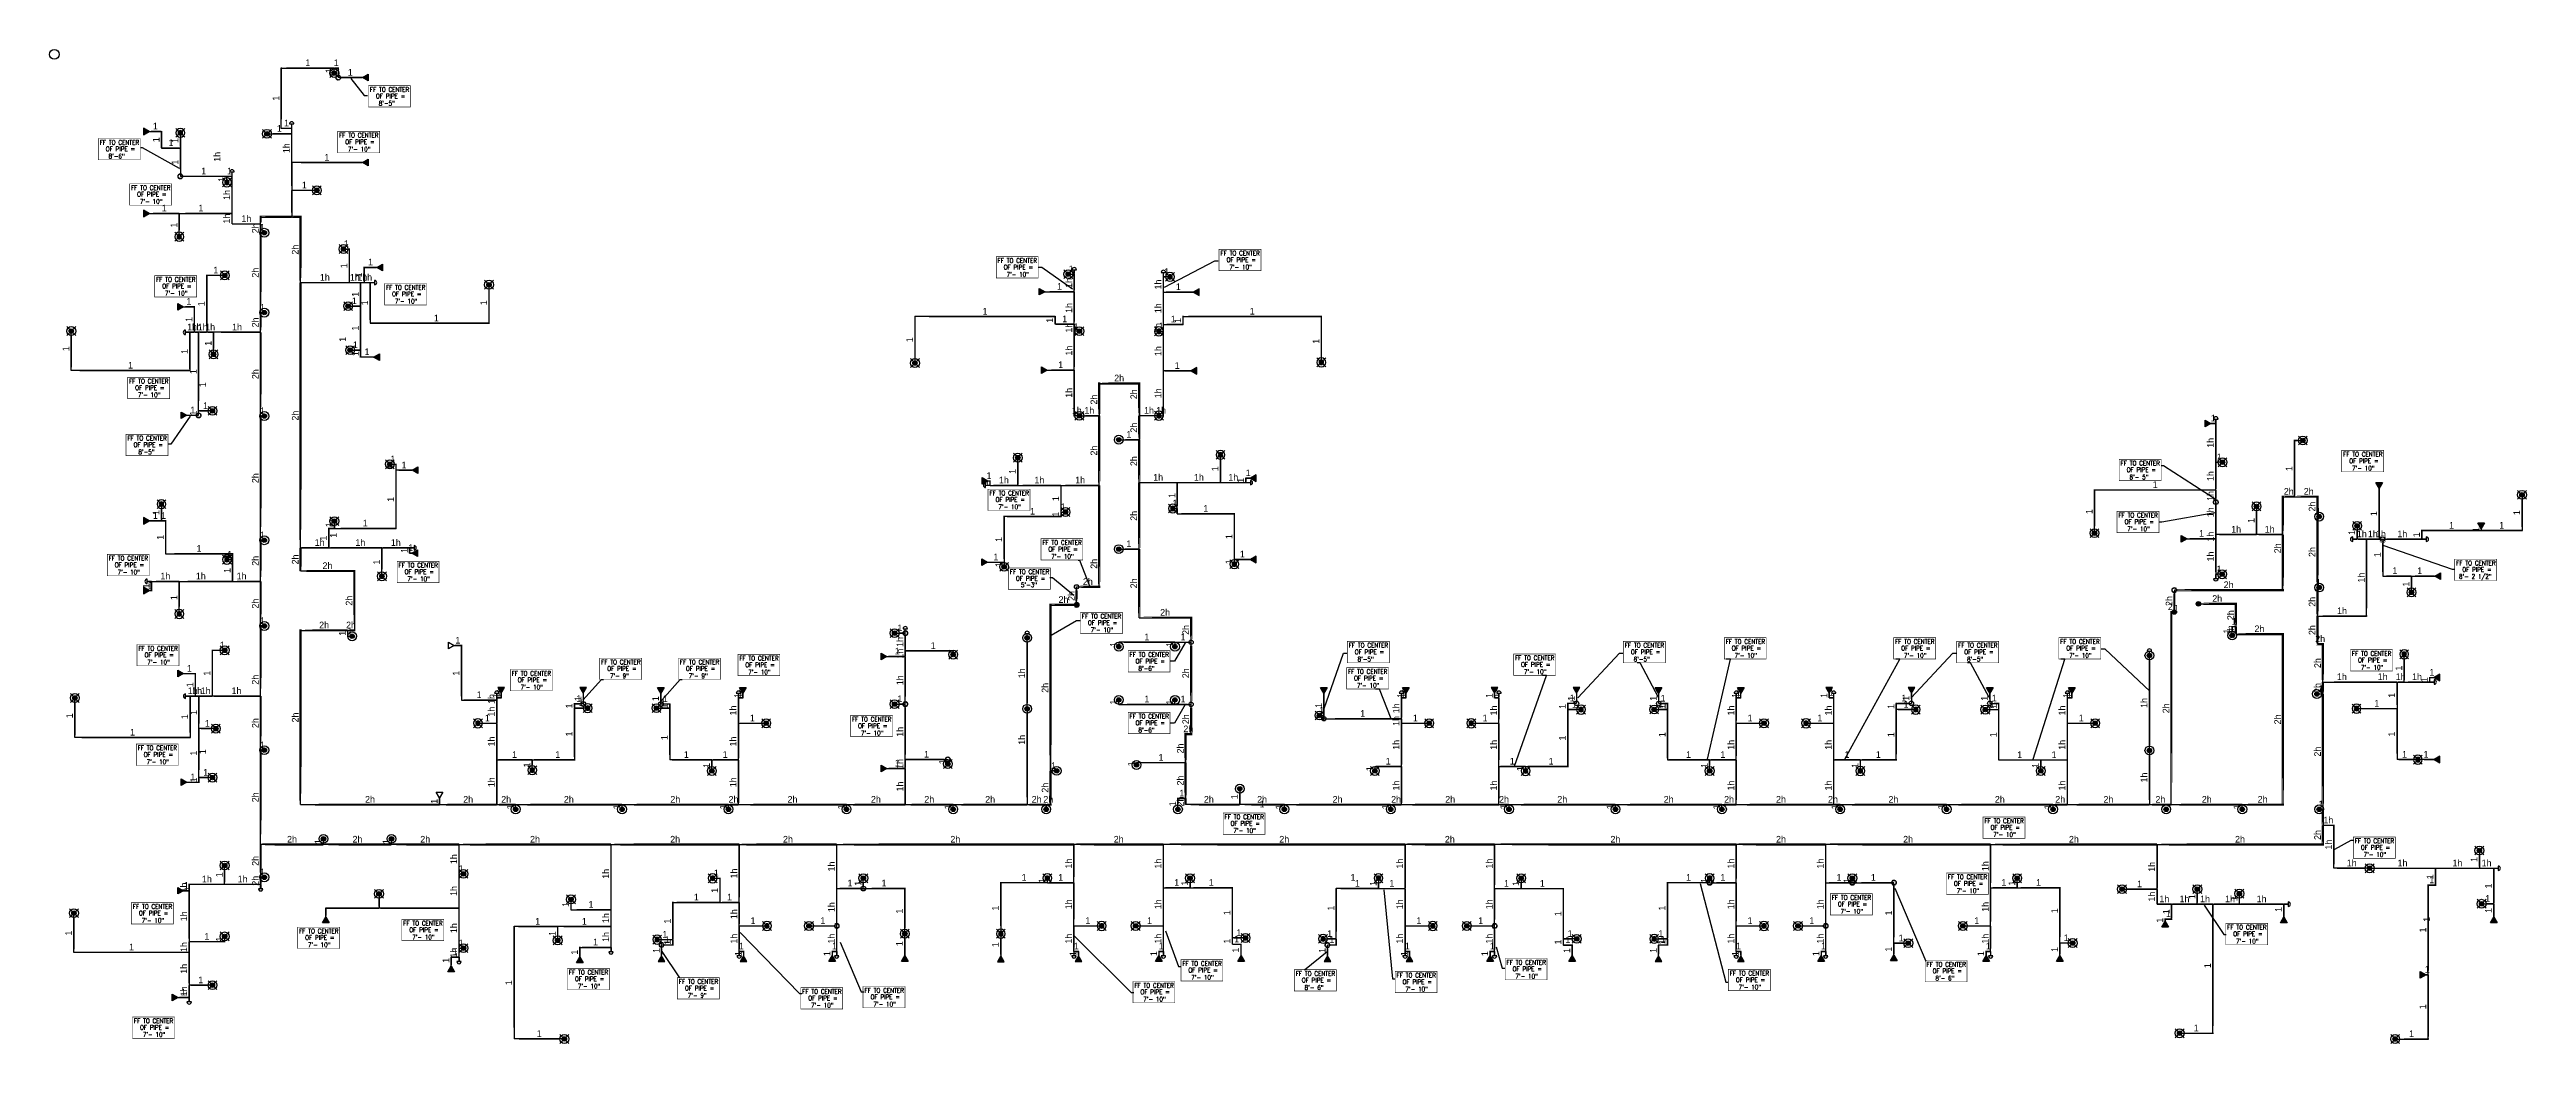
# Model space of a CAD drawing. Header units: inches. Extents: x -3355 to 5264, y 2 to 1719.
# Drawn here: x -3355 to -4, y 2 to 1347 of the extents above; entities that cross this region are included whole.
import ezdxf
from ezdxf.enums import TextEntityAlignment as Align

# ---------------------------------------------------------------- set-up
doc = ezdxf.new("R2010")
doc.units = ezdxf.units.IN
doc.header["$MEASUREMENT"] = 0
for name, color, linetype in [('Coordination', 1, 'Continuous'), ('headdn', 1, 'Continuous'), ('PIPEBL', 4, 'Continuous'), ('pipemn', 6, 'Continuous'), ('PIPESPC', 1, 'Continuous'), ('spk-cap', 1, 'Continuous'), ('spk-pipedrop', 1, 'Continuous'), ('spk-piperise', 1, 'Continuous'), ('TIDYPIPE', 1, 'Continuous')]:
    doc.layers.add(name, color=color, linetype=linetype)
doc.styles.add('PDA1', font='ROMAND', dxfattribs={"width": 0.755})
doc.styles.add('PIPE', font='PIPE.SHX')
doc.dimstyles.get("Standard").update_dxf_attribs({"dimtxt": 0.18, "dimasz": 0.18, "dimexe": 0.18, "dimexo": 0.0625, "dimgap": 0.09, "dimtad": 0, "dimtih": 1, "dimtoh": 1, "dimdec": 4, "dimzin": 0, "dimdsep": 46, "dimtxsty": 'Standard', "dimcen": 0.09, "dimadec": 0, "dimazin": 0, "dimtfac": 1, "dimtdec": 4, "dimtofl": 0, "dimtmove": 0, "dimatfit": 3, "dimfxl": 1, "dimtolj": 1, "dimtzin": 0, "dimarcsym": 0})

msp = doc.modelspace()

# ---------------------------------------------------------------- texts
at = {"layer": 'Coordination', "style": 'PDA1', "width": 0.755}
for s, p in [('FF TO CENTER', (-2921.2, 1289.4)), ('OF PIPE = ', (-2913, 1280.5)), ('8\'-5"', (-2909.2, 1270.7)), ('FF TO CENTER', (-3286.7, 1217.8)), ('OF PIPE = ', (-3278.5, 1208.9)), ('8\'-6"', (-3274.7, 1199.1)), ('FF TO CENTER', (-3249.2, 817.7)), ('OF PIPE = ', (-3240.9, 808.8)), ('8\'-5"', (-3234.4, 799)), ('FF TO CENTER', (-2055.4, 636.9)), ('OF PIPE = ', (-2047.2, 628)), ('5\'-3"', (-2040.4, 619.2)), ('FF TO CENTER', (-2608.3, 514.7)), ('OF PIPE = ', (-2600.1, 505.9)), ('FF TO CENTER', (-2501.8, 514.7)), ('OF PIPE = ', (-2493.6, 505.9)), ('FF TO CENTER', (-1893.4, 524.9)), ('OF PIPE = ', (-1885.2, 516)), ('8\'-6"', (-1881.4, 506.2)), ('7\'- 9"', (-2596.3, 496)), ('7\'- 9"', (-2489.8, 496)), ('FF TO CENTER', (-1893.4, 441.4)), ('OF PIPE = ', (-1885.2, 432.5)), ('8\'-6"', (-1881.4, 422.7)), ('FF TO CENTER', (-815.1, 105.7)), ('OF PIPE = ', (-806.9, 96.8)), ('FF TO CENTER', (-2503.2, 82.5)), ('OF PIPE = ', (-2494.9, 73.6)), ('7\'- 9"', (-2491.2, 63.8)), ('FF TO CENTER', (-1668.6, 93.2)), ('OF PIPE = ', (-1660.4, 84.4)), ('8\'- 6"', (-1656.6, 74.5)), ('8\'- 6"', (-803.1, 87))]:
    msp.add_text(s, height=6.3, dxfattribs=at).set_placement(p)

# ---------------------------------------------------------------- blocks, each defined once
blk = doc.blocks.new('side2')
for p, q in [((0, 0), (7.8, 4.5)), ((7.8, -4.5), (0, 0)), ((7.8, 4.5), (7.8, -4.5))]:
    blk.add_line(p, q)
blk.add_solid([(7.8, -4.5), (0, 0), (7.8, 4.5)])
blk = doc.blocks.new('dpend2')
for p, q in [((-6, -6), (6, 6)), ((6, -6), (-6, 6))]:
    blk.add_line(p, q)
for radius in [6, 3]:
    blk.add_circle((0, 0), radius)
for points in [[(0, 0), (-3, 0), (-2.1, 2.1)], [(0, 0), (-3, 0), (-2.1, -2.1)], [(0, 0), (0, 3), (-2.1, 2.1)], [(0, 0), (0, -3), (-2.1, -2.1)], [(0, 0), (0, 3), (2.1, 2.1)], [(0, 0), (3, 0), (2.1, 2.1)], [(0, 0), (3, 0), (2.1, -2.1)], [(0, 0), (0, -3), (2.1, -2.1)]]:
    blk.add_solid(points)
blk = doc.blocks.new('rise')
blk.add_circle((0, 0), 3)
blk = doc.blocks.new('dpend1')
for radius in [6, 3]:
    blk.add_circle((0, 0), radius)
for points in [[(0, 3), (-2.5, -1.6), (-2.6, 1.4)], [(0, 3), (-2.5, -1.6), (2.5, -1.6)], [(2.5, -1.6), (0, 3), (2.6, 1.5)], [(2.5, -1.6), (-2.5, -1.6), (0, -3)]]:
    blk.add_solid(points)
blk = doc.blocks.new('SIDE1')
for p, q in [((0, 0), (7.8, 4.5)), ((7.8, -4.5), (0, 0)), ((7.8, 4.5), (7.8, -4.5))]:
    blk.add_line(p, q)
blk = doc.blocks.new('drop')
blk.add_circle((0, 0), 3)
for points in [[(0, 3), (-2.5, -1.6), (-2.6, 1.4)], [(0, 3), (-2.5, -1.6), (2.5, -1.6)], [(2.5, -1.6), (0, 3), (2.6, 1.5)], [(2.5, -1.6), (-2.5, -1.6), (0, -3)]]:
    blk.add_solid(points)
blk = doc.blocks.new('PIPESPC')
at = {"layer": 'PIPESPC', "style": 'PIPE', "width": 0.9}
blk.add_attdef('SIZE', text='', height=9, dxfattribs=at).set_placement((0, 4), align=Align.CENTER)
at = {"layer": 'PIPESPC', "style": 'PIPE', "flags": 1}
blk.add_attdef('SCHED', (25.3, 3.9), '', height=9, dxfattribs=at)
blk = doc.blocks.new('CAP')
blk.add_line((0, 3), (0, -3))
blk.add_arc((0, 0), 3, 270, 90)
blk = doc.blocks.new('vvvvbbbbbbbb')
at = {"layer": 'Coordination', "const_width": 0.75}
blk.add_lwpolyline([(2834.9, 1670), (2834.9, 1641.1), (2891.6, 1641.1), (2891.6, 1670), (2834.9, 1670)], dxfattribs=at)
at = {"layer": 'Coordination', "style": 'PDA1', "width": 0.755}
for s, p in [('FF TO CENTER', (2836.8, 1661.6)), ('OF PIPE = ', (2845, 1652.7)), ('7\'- 10"', (2848.8, 1642.9))]:
    blk.add_text(s, height=6.3, dxfattribs=at).set_placement(p)
blk = doc.blocks.new('vvvvvvvvvbbbbbbbb')
at = {"layer": 'Coordination', "const_width": 0.75}
blk.add_lwpolyline([(3019.1, 2153.8), (3019.1, 2125), (3075.8, 2125), (3075.8, 2153.8), (3019.1, 2153.8)], dxfattribs=at)
at = {"layer": 'Coordination', "style": 'PDA1', "width": 0.755}
for s, p in [('FF TO CENTER', (3021, 2145.4)), ('OF PIPE = ', (3029.2, 2136.6)), ('8\'- 5"', (3033, 2126.7))]:
    blk.add_text(s, height=6.3, dxfattribs=at).set_placement(p)
blk = doc.blocks.new('vvvvvbbbbbb')
at = {"layer": 'Coordination', "const_width": 0.75}
blk.add_lwpolyline([(3473.1, 2018.7), (3473.1, 1989.8), (3529.8, 1989.8), (3529.8, 2018.7), (3473.1, 2018.7)], dxfattribs=at)
at = {"layer": 'Coordination', "style": 'PDA1', "width": 0.755}
for s, p in [('FF TO CENTER', (3475, 2010.3)), ('8\'- 2 1/2"', (3478.8, 1992.3)), ('OF PIPE = ', (3483.3, 2001.4))]:
    blk.add_text(s, height=6.3, dxfattribs=at).set_placement(p)
blk = doc.blocks.new('vvvvvvvvbbb')
at = {"layer": 'Coordination', "const_width": 0.75}
blk.add_lwpolyline([(1974.8, 1907.4), (1974.8, 1878.5), (2031.5, 1878.5), (2031.5, 1907.4), (1974.8, 1907.4)], dxfattribs=at)
at = {"layer": 'Coordination', "style": 'PDA1', "width": 0.755}
for s, p in [('FF TO CENTER', (1976.7, 1899)), ('OF PIPE = ', (1984.9, 1890.1)), ('8\'-5"', (1988.7, 1880.3))]:
    blk.add_text(s, height=6.3, dxfattribs=at).set_placement(p)
blk = doc.blocks.new('TIDYRUN')
at = {"const_width": 0.5}
blk.add_lwpolyline([(-2.8, 2.8, -2.414214), (-2.8, -2.8, -1.737895)], format="xyb", dxfattribs=at)
blk = doc.blocks.new('TIDYDROP')
at = {"const_width": 0.5}
for points in [[(-2.2, 3.8, 0.737034), (-2.2, -3.8)], [(2.2, 3.8, -0.737034), (2.2, -3.8)]]:
    blk.add_lwpolyline(points, format="xyb", dxfattribs=at)

# ---------------------------------------------------------------- linework, layer by layer
at = {"layer": 'Coordination', "const_width": 0.75}
for points in [[(-2923.1, 1297.8), (-2923.1, 1268.9), (-2866.4, 1268.9), (-2866.4, 1297.8), (-2923.1, 1297.8)], [(-3288.6, 1226.2), (-3288.6, 1197.3), (-3232, 1197.3), (-3232, 1226.2), (-3288.6, 1226.2)], [(-3251, 826.1), (-3251, 797.2), (-3194.4, 797.2), (-3194.4, 826.1), (-3251, 826.1)], [(-2057.3, 645.3), (-2057.3, 616.4), (-2000.6, 616.4), (-2000.6, 645.3), (-2057.3, 645.3)], [(-2610.2, 523.1), (-2610.2, 494.3), (-2553.5, 494.3), (-2553.5, 523.1), (-2610.2, 523.1)], [(-2503.7, 523.1), (-2503.7, 494.3), (-2447, 494.3), (-2447, 523.1), (-2503.7, 523.1)], [(-1895.3, 533.3), (-1895.3, 504.4), (-1838.6, 504.4), (-1838.6, 533.3), (-1895.3, 533.3)], [(-1895.3, 449.8), (-1895.3, 420.9), (-1838.6, 420.9), (-1838.6, 449.8), (-1895.3, 449.8)], [(-1670.5, 101.7), (-1670.5, 72.8), (-1613.8, 72.8), (-1613.8, 101.7), (-1670.5, 101.7)], [(-817, 114.1), (-817, 85.2), (-760.3, 85.2), (-760.3, 114.1), (-817, 114.1)], [(-2505.1, 90.9), (-2505.1, 62), (-2448.4, 62), (-2448.4, 90.9), (-2505.1, 90.9)]]:
    msp.add_lwpolyline(points, dxfattribs=at)
at = {"layer": 'Coordination'}
msp.add_circle((-3348, 1340), 6.59, dxfattribs=at)
at = {"layer": 'PIPEBL'}
for p, q in [((-3041, 1239.9), (-3041, 1321.5)), ((-3041, 1321.5), (-2969.4, 1321.5)), ((-2969.4, 1321.5), (-2963.9, 1321.5)), ((-2969.4, 1314.6), (-2969.4, 1321.5)), ((-2963.9, 1321.5), (-2963.9, 1308.6)), ((-2931.4, 1308.6), (-2963.9, 1308.6)), ((-3027, 1239.9), (-3041, 1239.9)), ((-3027, 1239.9), (-3027, 1245.9)), ((-3027, 1232.6), (-3027, 1239.9)), ((-3219.6, 1235.9), (-3203.2, 1235.9)), ((-3203.1, 1236), (-3203.1, 1213.2)), ((-3177.6, 1213.2), (-3203.1, 1213.2)), ((-3177.6, 1233.9), (-3177.6, 1213.2)), ((-3177.6, 1213.2), (-3177.6, 1175)), ((-3060.4, 1232.6), (-3027, 1232.6)), ((-3027, 1193.6), (-3027, 1232.6)), ((-3114.6, 1175), (-3177.6, 1175)), ((-3107.7, 1175), (-3114.6, 1175)), ((-3114.6, 1166.9), (-3114.6, 1175)), ((-3107.7, 1175), (-3107.7, 1181)), ((-3107.7, 1124.9), (-3107.7, 1175)), ((-2931.4, 1193.6), (-3027, 1193.6)), ((-3027, 1193.6), (-3027, 1156.1)), ((-3027, 1156.1), (-3027, 1120.2)), ((-2992.9, 1156.1), (-3027, 1156.1)), ((-3219.6, 1124.9), (-3179.1, 1124.9)), ((-3179.1, 1093.4), (-3179.1, 1124.9)), ((-3179.1, 1124.9), (-3107.7, 1124.9)), ((-3107.7, 1110.6), (-3107.7, 1124.9)), ((-3107.7, 1110.6), (-3069, 1110.6)), ((-3064, 1098.7), (-3069, 1098.7)), ((-2956.8, 1076.7), (-2949.1, 1076.7)), ((-2949.1, 1076.7), (-2949.1, 1031.3)), ((-3117.5, 1041), (-3141.9, 1041)), ((-3141.9, 1041), (-3141.9, 964)), ((-2911.8, 1051.8), (-2929, 1051.8)), ((-2929, 1051.8), (-2929, 1031.3)), ((-1976.3, 1042.7), (-1968.3, 1042.7)), ((-1968.3, 1042.7), (-1968.3, 1048.7)), ((-1968.3, 1019), (-1968.3, 1042.7)), ((-1847.6, 1039), (-1847.6, 1045)), ((-1847.6, 1018.4), (-1847.6, 1039)), ((-1838.7, 1039), (-1847.6, 1039)), ((-3015, 1031.3), (-2949.1, 1031.3)), ((-2949.1, 1031.3), (-2933.8, 1031.3)), ((-2933.8, 1031.3), (-2929, 1031.3)), ((-2933.8, 1031.3), (-2933.8, 999.4)), ((-2929, 1031.3), (-2920.9, 1031.3)), ((-2920.9, 1031.3), (-2920.9, 976.3)), ((-2920.9, 1031.3), (-2914.9, 1031.3)), ((-2760, 976.3), (-2760, 1028.4)), ((-2007.8, 1019), (-1968.3, 1019)), ((-1968.3, 975), (-1968.3, 1019)), ((-1847.6, 974.8), (-1847.6, 1018.4)), ((-1847.6, 1018.4), (-1807.2, 1018.4)), ((-3173.2, 998.7), (-3158.7, 998.7)), ((-3158.7, 998.7), (-3158.7, 964)), ((-3064, 990.7), (-3069, 990.7)), ((-2950.6, 999.4), (-2933.8, 999.4)), ((-2933.8, 999.4), (-2933.8, 939.9)), ((-2920.9, 976.3), (-2760, 976.3)), ((-1994.1, 985.3), (-2183.8, 985.3)), ((-2183.8, 985.3), (-2183.8, 922.4)), ((-1994.1, 975), (-1994.1, 985.3)), ((-1968.3, 975), (-1994.1, 975)), ((-1968.3, 965.6), (-1968.3, 975)), ((-1847.6, 965.3), (-1847.6, 974.8)), ((-1847.6, 974.8), (-1821, 974.8)), ((-1821, 974.8), (-1821, 985.4)), ((-1821, 985.4), (-1633.9, 985.4)), ((-1633.9, 923.4), (-1633.9, 985.4)), ((-3325.2, 912.3), (-3325.2, 965.7)), ((-3164.8, 964), (-3170.8, 964)), ((-3158.7, 964), (-3164.8, 964)), ((-3164.8, 964), (-3164.8, 912.3)), ((-3152.9, 964), (-3158.7, 964)), ((-3141.9, 964), (-3152.9, 964)), ((-3152.9, 857.7), (-3152.9, 964)), ((-3132.7, 964), (-3141.9, 964)), ((-3069, 964), (-3132.7, 964)), ((-3132.7, 934.2), (-3132.7, 964)), ((-2947.8, 939.9), (-2933.8, 939.9)), ((-2933.8, 939.9), (-2933.8, 930.5)), ((-1968.3, 913), (-1968.3, 965.6)), ((-1961.3, 965.6), (-1968.3, 965.6)), ((-1853.7, 965.3), (-1847.7, 965.3)), ((-1847.6, 911.9), (-1847.6, 965.3)), ((-3164.8, 912.3), (-3325.2, 912.3)), ((-2916.2, 930.5), (-2933.8, 930.5)), ((-2004.8, 913), (-1968.3, 913)), ((-1968.3, 851.1), (-1968.3, 913)), ((-1847.6, 851.2), (-1847.6, 911.9)), ((-1810.2, 911.9), (-1847.6, 911.9)), ((-3168.7, 851.7), (-3152.9, 851.7)), ((-3152.9, 851.7), (-3152.9, 857.7)), ((-3134.2, 857.7), (-3152.9, 857.7)), ((-3064, 850.7), (-3069, 850.7)), ((-1961.3, 851.1), (-1968.3, 851.1)), ((-1961.3, 851.1), (-1934.5, 851.1)), ((-1853.7, 851.2), (-1880.5, 851.2)), ((-1853.7, 851.2), (-1847.6, 851.2)), ((-430.6, 840.7), (-423.8, 840.7)), ((-423.8, 840.7), (-423.8, 846.7)), ((-423.8, 788.2), (-423.8, 840.7)), ((-1908, 818.7), (-1880.5, 818.7)), ((-317.4, 741.6), (-317.4, 817.7)), ((-317.4, 817.7), (-306.1, 817.7)), ((-2894.2, 785.5), (-2885.8, 785.5)), ((-2885.8, 777.3), (-2885.8, 785.5)), ((-2885.8, 698.7), (-2885.8, 777.3)), ((-2864.2, 777.3), (-2885.8, 777.3)), ((-2044.6, 756.9), (-2044.6, 794.4)), ((-1770.4, 760.7), (-1770.4, 798.2)), ((-423.8, 750.8), (-423.8, 788.2)), ((-414.7, 788.2), (-423.8, 788.2)), ((-2082.1, 756.9), (-2088.1, 756.9)), ((-2085.1, 762.9), (-2082.1, 762.9)), ((-2082.1, 756.9), (-2082.1, 762.9)), ((-2082.1, 756.9), (-2044.6, 756.9)), ((-2044.6, 756.9), (-1986.1, 756.9)), ((-1986.1, 756.9), (-1934.5, 756.9)), ((-1986.1, 720.9), (-1986.1, 756.9)), ((-1880.5, 760.7), (-1828.9, 760.7)), ((-1828.9, 760.7), (-1770.4, 760.7)), ((-1828.9, 725.7), (-1828.9, 760.7)), ((-1770.4, 760.7), (-1735.9, 760.7)), ((-1735.9, 760.7), (-1735.9, 766.7)), ((-1735.9, 766.7), (-1729.9, 766.7)), ((-1735.9, 760.7), (-1729.9, 760.7)), ((-587.9, 750.8), (-423.8, 750.8)), ((-587.9, 692.2), (-587.9, 750.8)), ((-423.8, 734.1), (-423.8, 750.8)), ((-202.8, 753.2), (-202.8, 684.1)), ((-9.5, 744.2), (-9.5, 695.8)), ((-3219.6, 708.9), (-3203.2, 708.9)), ((-3203.2, 731.5), (-3203.2, 708.9)), ((-3203.2, 708.9), (-3197.6, 708.9)), ((-3197.6, 708.9), (-3197.6, 664.5)), ((-2969.2, 708.5), (-2969.2, 698.7)), ((-1986.1, 714.8), (-2063.1, 714.8)), ((-2063.1, 714.8), (-2063.1, 652.9)), ((-1986.1, 720.9), (-1980.1, 720.9)), ((-1986.1, 720.9), (-1986.1, 714.8)), ((-1834.9, 725.7), (-1828.9, 725.7)), ((-1828.9, 718.5), (-1828.9, 725.7)), ((-1828.9, 718.5), (-1751.7, 718.5)), ((-1751.7, 718.5), (-1751.7, 656.7)), ((-423.8, 690.4), (-423.8, 734.1)), ((-368.7, 728.5), (-368.7, 690.4)), ((-284, 714.7), (-286.3, 714.7)), ((-3064, 682.7), (-3069, 682.7)), ((-3015, 672.4), (-2976.8, 672.4)), ((-2976.8, 672.4), (-2976.8, 698.7)), ((-2976.8, 698.7), (-2969.2, 698.7)), ((-2976.8, 672.4), (-2904.9, 672.4)), ((-2969.2, 698.7), (-2885.8, 698.7)), ((-2904.9, 672.4), (-2867.4, 672.4)), ((-2904.9, 633.9), (-2904.9, 672.4)), ((-2867.4, 665.4), (-2867.4, 672.4)), ((-2867.4, 672.4), (-2861.4, 672.4)), ((-1908, 670.7), (-1880.5, 670.7)), ((-462.7, 684.7), (-423.8, 684.7)), ((-368.7, 690.4), (-423.8, 690.4)), ((-423.8, 690.4), (-423.8, 684.7)), ((-423.8, 684.7), (-423.8, 636.7)), ((-333, 690.4), (-368.7, 690.4)), ((-232.6, 684.1), (-238.6, 684.1)), ((-232.6, 702.2), (-232.6, 684.1)), ((-219.8, 684.1), (-232.6, 684.1)), ((-219.8, 580.1), (-219.8, 684.1)), ((-219.8, 684.1), (-202.8, 684.1)), ((-202.8, 684.1), (-198, 684.1)), ((-198, 684.1), (-145, 684.1)), ((-198, 684.1), (-198, 634.3)), ((-145, 684.1), (-145, 695.8)), ((-145, 695.8), (-64.6, 695.8)), ((-145, 684.1), (-139, 684.1)), ((-64.6, 698.4), (-64.6, 695.8)), ((-64.6, 695.8), (-9.5, 695.8)), ((-3197.6, 664.5), (-3107, 664.5)), ((-3114.6, 656.5), (-3107, 656.5)), ((-3107, 664.5), (-3107, 656.5)), ((-3107, 656.5), (-3107, 627.1)), ((-2867.4, 665.4), (-2864.4, 665.4)), ((-2085.4, 652.9), (-2063.1, 652.9)), ((-2063.1, 652.9), (-2063.1, 646.7)), ((-1751.7, 656.7), (-1751.7, 650.4)), ((-1729.9, 656.7), (-1751.7, 656.7)), ((-415.2, 636.7), (-423.8, 636.7)), ((-423.8, 636.7), (-423.8, 630.7)), ((-3222.6, 627.1), (-3216.6, 627.1)), ((-3216.6, 614.5), (-3219.6, 614.5)), ((-3216.6, 627.1), (-3179.1, 627.1)), ((-3216.6, 614.5), (-3216.6, 627.1)), ((-3179.1, 583), (-3179.1, 627.1)), ((-3179.1, 627.1), (-3107, 627.1)), ((-3107, 627.1), (-3069, 627.1)), ((-284, 618.7), (-286.3, 618.7)), ((-198, 634.3), (-159.1, 634.3)), ((-159.1, 634.3), (-127.6, 634.3)), ((-159.1, 612.2), (-159.1, 634.3)), ((-286.3, 580.1), (-219.8, 580.1)), ((-3064, 566.7), (-3069, 566.7)), ((-2951.2, 552.8), (-2951.2, 560.8)), ((-2951.2, 552.8), (-2945.2, 552.8)), ((-2807, 540.3), (-2797.3, 540.3)), ((-2797.3, 540.3), (-2797.3, 466.4)), ((-2211.3, 557), (-2196.9, 557)), ((-2196.9, 557), (-2196.9, 563)), ((-2196.9, 533), (-2196.9, 557)), ((-2032, 550.7), (-2032, 556.7)), ((-2032, 454.7), (-2032, 550.7)), ((-1908, 544.7), (-1908, 538.7)), ((-1832, 544.7), (-1908, 544.7)), ((-1832, 544.7), (-1832, 538.7)), ((-1832, 544.7), (-1810.2, 544.7)), ((-401.7, 553.8), (-401.7, 565.8)), ((-401.7, 565.8), (-396.6, 565.8)), ((-3134.4, 533.8), (-3117.7, 533.8)), ((-3134.4, 533.8), (-3134.4, 471.8)), ((-2221.8, 525.5), (-2196.9, 525.5)), ((-2196.9, 533), (-2132, 533)), ((-2196.9, 525.5), (-2196.9, 533)), ((-2196.9, 461), (-2196.9, 525.5)), ((-2132, 528), (-2132, 533)), ((-513.6, 526.8), (-513.6, 532.8)), ((-513.6, 398.3), (-513.6, 526.8)), ((-168.9, 490.9), (-168.9, 528.4)), ((-3320.3, 415.8), (-3320.3, 469.3)), ((-3173.2, 502.3), (-3157.4, 502.3)), ((-3164.5, 471.8), (-3170.5, 471.8)), ((-3157.4, 471.8), (-3164.5, 471.8)), ((-3164.5, 471.8), (-3164.5, 415.8)), ((-3157.4, 502.3), (-3157.4, 471.8)), ((-3152.4, 471.8), (-3157.4, 471.8)), ((-3134.4, 471.8), (-3152.4, 471.8)), ((-3152.4, 427.8), (-3152.4, 471.8)), ((-3069, 471.8), (-3134.4, 471.8)), ((-2749.5, 469.6), (-2749.5, 475.6)), ((-2749.5, 466.4), (-2749.5, 469.6)), ((-2749.5, 469.6), (-2743.5, 469.6)), ((-2743.5, 469.6), (-2743.5, 475.6)), ((-2632.5, 475.6), (-2632.5, 461.3)), ((-2527.5, 475.6), (-2527.5, 461.2)), ((-2422.5, 469.6), (-2422.5, 475.6)), ((-2422.5, 435.1), (-2422.5, 469.6)), ((-2422.5, 469.6), (-2416.5, 469.6)), ((-2416.5, 469.6), (-2416.5, 475.6)), ((-1630.5, 475.6), (-1630.5, 445.6)), ((-1525.5, 469.6), (-1525.5, 475.6)), ((-1525.5, 441.2), (-1525.5, 469.6)), ((-1525.5, 469.6), (-1519.5, 469.6)), ((-1519.5, 469.6), (-1519.5, 475.6)), ((-1399.6, 469.6), (-1399.6, 475.6)), ((-1399.6, 469.6), (-1393.6, 469.6)), ((-1393.6, 469.6), (-1393.6, 475.6)), ((-1393.6, 435.1), (-1393.6, 469.6)), ((-1288.6, 475.6), (-1288.6, 462.1)), ((-1177.6, 475.6), (-1177.6, 462)), ((-1072.6, 469.6), (-1072.6, 475.6)), ((-1072.6, 435.1), (-1072.6, 469.6)), ((-1072.6, 469.6), (-1066.6, 469.6)), ((-1066.6, 469.6), (-1066.6, 475.6)), ((-946.7, 469.6), (-946.7, 475.6)), ((-946.7, 469.6), (-940.7, 469.6)), ((-940.7, 469.6), (-940.7, 475.6)), ((-940.7, 435.1), (-940.7, 469.6)), ((-835.7, 475.6), (-835.7, 462)), ((-729.6, 475.6), (-729.6, 462)), ((-624.6, 469.6), (-624.6, 475.6)), ((-624.6, 435.1), (-624.6, 469.6)), ((-624.6, 469.6), (-618.6, 469.6)), ((-618.6, 469.6), (-618.6, 475.6)), ((-287, 474.7), (-279, 474.7)), ((-279, 490.9), (-227.4, 490.9)), ((-227.4, 490.9), (-178.6, 490.9)), ((-178.6, 490.9), (-168.9, 490.9)), ((-178.6, 490.9), (-178.6, 454.9)), ((-168.9, 490.9), (-134.4, 490.9)), ((-134.4, 490.9), (-134.4, 496.9)), ((-134.4, 496.9), (-128.4, 496.9)), ((-134.4, 490.9), (-128.4, 490.9)), ((-2797.3, 466.4), (-2749.5, 466.4)), ((-2749.5, 435.1), (-2749.5, 466.4)), ((-2632.5, 461.3), (-2644.4, 461.3)), ((-2644.4, 461.3), (-2644.4, 455.6)), ((-2644.4, 455.6), (-2644.4, 385.6)), ((-2626.5, 455.6), (-2644.4, 455.6)), ((-2533.5, 455.6), (-2515.6, 455.6)), ((-2527.5, 461.2), (-2515.6, 461.2)), ((-2515.6, 461.2), (-2515.6, 455.6)), ((-2515.6, 455.6), (-2515.6, 385.6)), ((-2515.5, 445.6), (-2515.5, 385.6)), ((-2211.3, 461), (-2196.9, 461)), ((-2196.9, 386), (-2196.9, 461)), ((-2032, 454.7), (-2032, 325)), ((-1908, 460.7), (-1908, 466.7)), ((-1908, 460.7), (-1832, 460.7)), ((-1832, 460.7), (-1832, 466.7)), ((-1832, 460.7), (-1810.2, 460.7)), ((-1636.5, 445.6), (-1630.5, 445.6)), ((-1630.5, 445.6), (-1630.5, 441.2)), ((-1630.5, 441.2), (-1525.5, 441.2)), ((-1525.5, 435.1), (-1525.5, 441.2)), ((-1300.5, 453.6), (-1300.5, 462.1)), ((-1300.5, 462.1), (-1288.6, 462.1)), ((-1300.5, 376.6), (-1300.5, 453.6)), ((-1282.6, 453.6), (-1300.5, 453.6)), ((-1183.6, 453.8), (-1165.6, 453.8)), ((-1177.5, 461.8), (-1165.6, 461.8)), ((-1165.6, 461.8), (-1165.6, 453.8)), ((-1165.6, 453.8), (-1165.6, 385.6)), ((-856.1, 453.6), (-856.1, 462)), ((-856.1, 462), (-835.7, 462)), ((-856.1, 385.6), (-856.1, 453.6)), ((-829.7, 453.6), (-856.1, 453.6)), ((-735.6, 453.6), (-717.6, 453.6)), ((-729.6, 462), (-717.6, 462)), ((-717.6, 462), (-717.6, 453.6)), ((-717.6, 453.6), (-717.6, 385.4)), ((-233.4, 454.9), (-178.6, 454.9)), ((-178.6, 454.9), (-178.6, 385.9)), ((-3164.5, 415.8), (-3320.3, 415.8)), ((-3152.4, 361.6), (-3152.4, 427.8)), ((-3129.6, 427.8), (-3152.4, 427.8)), ((-2775, 435.1), (-2749.5, 435.1)), ((-2749.5, 385.6), (-2749.5, 435.1)), ((-2422.5, 435.1), (-2385, 435.1)), ((-2422.5, 385.6), (-2422.5, 435.1)), ((-1525.5, 435.1), (-1488, 435.1)), ((-1525.5, 376.6), (-1525.5, 435.1)), ((-1431.1, 435.1), (-1393.6, 435.1)), ((-1393.6, 376.6), (-1393.6, 435.1)), ((-1072.6, 435.1), (-1035.1, 435.1)), ((-1072.6, 385.6), (-1072.6, 435.1)), ((-978.2, 435.1), (-940.7, 435.1)), ((-940.7, 385.6), (-940.7, 435.1)), ((-624.6, 435.1), (-587.1, 435.1)), ((-624.6, 385.4), (-624.6, 435.1)), ((-3064, 398.7), (-3069, 398.7)), ((-2749.5, 325), (-2749.5, 385.6)), ((-2749.5, 385.6), (-2701.5, 385.6)), ((-2701.5, 371.6), (-2701.5, 385.6)), ((-2701.5, 385.6), (-2644.4, 385.6)), ((-2458.5, 385.6), (-2515.6, 385.6)), ((-2458.5, 370.6), (-2458.5, 385.6)), ((-2458.5, 385.6), (-2422.5, 385.6)), ((-2422.5, 325), (-2422.5, 385.6)), ((-2221.8, 374), (-2196.9, 374)), ((-2196.9, 374), (-2196.9, 386)), ((-2196.9, 386), (-2139.3, 386)), ((-2196.9, 374), (-2196.9, 325)), ((-2139.3, 386), (-2139.3, 380)), ((-1992, 370.7), (-2000.5, 370.7)), ((-1884, 381.8), (-1884, 378.7)), ((-1884, 381.8), (-1817.6, 381.8)), ((-1561.5, 376.6), (-1525.5, 376.6)), ((-1561.5, 376.6), (-1561.5, 370.6)), ((-1525.5, 325), (-1525.5, 376.6)), ((-1393.6, 325), (-1393.6, 376.6)), ((-1393.6, 376.6), (-1357.6, 376.6)), ((-1357.6, 376.6), (-1357.6, 370.6)), ((-1357.6, 376.6), (-1300.5, 376.6)), ((-1165.6, 385.6), (-1108.6, 385.6)), ((-1108.6, 385.6), (-1072.6, 385.6)), ((-1108.6, 370.6), (-1108.6, 385.6)), ((-1072.6, 325), (-1072.6, 385.6)), ((-940.7, 325), (-940.7, 385.6)), ((-940.7, 385.6), (-904.7, 385.6)), ((-904.7, 385.6), (-856.1, 385.6)), ((-904.7, 370.6), (-904.7, 385.6)), ((-717.6, 385.4), (-660.6, 385.4)), ((-660.6, 385.4), (-624.6, 385.4)), ((-660.6, 370.6), (-660.6, 385.4)), ((-624.6, 325), (-624.6, 385.4)), ((-513.6, 398.3), (-513.6, 325)), ((-150.4, 385.9), (-178.6, 385.9)), ((-128.4, 385.9), (-150.4, 385.9)), ((-3168.7, 355.3), (-3152.4, 355.3)), ((-3152.4, 355.3), (-3152.4, 361.6)), ((-3134.2, 361.6), (-3152.4, 361.6)), ((-1744.3, 346.5), (-1744.3, 325)), ((-2827, 334), (-2827, 325)), ((-2724, 318.7), (-2724, 325)), ((-2580, 318.7), (-2580, 325)), ((-2436, 318.7), (-2436, 325)), ((-2276.3, 318.7), (-2276.3, 325)), ((-2132, 318.7), (-2132, 325)), ((-2006.3, 320.1), (-2006.3, 325)), ((-1828, 318.7), (-1828, 333.4)), ((-1828, 333.4), (-1817.6, 333.4)), ((-1684, 318.7), (-1684, 325)), ((-1540, 318.7), (-1540, 325)), ((-1380, 318.7), (-1380, 325)), ((-1236, 318.7), (-1236, 325)), ((-1092, 318.7), (-1092, 325)), ((-932, 318.7), (-932, 325)), ((-788, 318.7), (-788, 325)), ((-644, 318.7), (-644, 325)), ((-388, 318.7), (-388, 325)), ((-284, 318.7), (-279, 318.7)), ((-2984, 278.7), (-2984, 271)), ((-2892, 278.7), (-2892, 271)), ((-2800.6, 231.3), (-2800.6, 271)), ((-2594.9, 182.9), (-2594.9, 271)), ((-2421.5, 192.7), (-2421.5, 271)), ((-2289.6, 211.7), (-2289.6, 271)), ((-1968.6, 219.4), (-1968.6, 271)), ((-1847.6, 219.4), (-1847.6, 271)), ((-1520.6, 211.4), (-1520.6, 271)), ((-1399.6, 211.2), (-1399.6, 271)), ((-1072.6, 219.4), (-1072.6, 271)), ((-951.6, 219.4), (-951.6, 271)), ((-728.5, 212.5), (-728.5, 271)), ((-503.2, 210.6), (-503.2, 271)), ((-264, 296.9), (-279, 296.9)), ((-264, 238.9), (-264, 296.9)), ((-3117.7, 217.2), (-3117.7, 242.7)), ((-215.7, 238.9), (-264, 238.9)), ((-215.7, 238.9), (-126.6, 238.9)), ((-126.6, 216), (-126.6, 238.9)), ((-126.6, 238.9), (-67.2, 238.9)), ((-67.2, 262.9), (-67.2, 238.9)), ((-67.2, 238.9), (-47.7, 238.9)), ((-47.7, 190.9), (-47.7, 238.9)), ((-47.7, 238.9), (-41.7, 238.9)), ((-3173.2, 208.6), (-3165.7, 208.6)), ((-3165.7, 217.2), (-3117.7, 217.2)), ((-3165.7, 217.2), (-3165.7, 208.6)), ((-3165.7, 208.6), (-3165.7, 139.5)), ((-3128.2, 217.2), (-3117.7, 217.2)), ((-3117.7, 217.2), (-3069, 217.2)), ((-3064, 226.7), (-3069, 226.7)), ((-2908.8, 204.3), (-2908.8, 185)), ((-2800.6, 185), (-2800.6, 231.3)), ((-2800.6, 231.3), (-2794.6, 231.3)), ((-2457.5, 225.4), (-2447.5, 225.4)), ((-2447.5, 192.7), (-2447.5, 225.4)), ((-2289.6, 160.9), (-2289.6, 211.7)), ((-2289.6, 211.7), (-2253.6, 211.7)), ((-2253.6, 211.7), (-2253.6, 225.4)), ((-2253.6, 211.7), (-2197.5, 211.7)), ((-2197.5, 150.4), (-2197.5, 211.7)), ((-2004.6, 219.4), (-2067.6, 219.4)), ((-2067.6, 219.4), (-2067.6, 150.4)), ((-2004.6, 219.4), (-2004.6, 225.4)), ((-2004.6, 219.4), (-1968.6, 219.4)), ((-1968.6, 160.9), (-1968.6, 219.4)), ((-1847.6, 160.9), (-1847.6, 219.4)), ((-1847.6, 212.5), (-1811.6, 212.5)), ((-1811.6, 225.4), (-1811.6, 212.5)), ((-1811.6, 212.5), (-1754.3, 212.5)), ((-1754.3, 144.6), (-1754.3, 212.5)), ((-1556.6, 211.4), (-1613.7, 211.4)), ((-1613.7, 143.4), (-1613.7, 211.4)), ((-1556.6, 225.4), (-1556.6, 211.4)), ((-1556.6, 211.4), (-1520.6, 211.4)), ((-1520.6, 160.9), (-1520.6, 211.4)), ((-1399.6, 160.9), (-1399.6, 211.2)), ((-1363.6, 211.2), (-1399.6, 211.2)), ((-1363.6, 225.4), (-1363.6, 211.2)), ((-1306.5, 211.2), (-1363.6, 211.2)), ((-1306.5, 143.4), (-1306.5, 211.2)), ((-1108.6, 219.4), (-1165.7, 219.4)), ((-1165.7, 143.4), (-1165.7, 219.4)), ((-1108.6, 219.4), (-1108.6, 225.4)), ((-1108.6, 219.4), (-1072.6, 219.4)), ((-1072.6, 160.9), (-1072.6, 219.4)), ((-951.6, 160.9), (-951.6, 219.4)), ((-951.6, 219.4), (-915.6, 219.4)), ((-915.6, 219.4), (-915.6, 225.4)), ((-915.6, 219.4), (-859.3, 219.4)), ((-859.3, 137.5), (-859.3, 219.4)), ((-728.5, 160.9), (-728.5, 212.5)), ((-728.5, 212.5), (-692.5, 212.5)), ((-692.5, 212.5), (-692.5, 225.4)), ((-692.5, 212.5), (-634.7, 212.5)), ((-634.7, 137.7), (-634.7, 212.5)), ((-550.6, 210.6), (-503.2, 210.6)), ((-503.2, 190.3), (-503.2, 210.6)), ((-448.8, 190.3), (-448.8, 210.6)), ((-392, 204.6), (-392, 190.3)), ((-136.5, 94.9), (-136.5, 216)), ((-136.5, 216), (-126.6, 216)), ((-3321.6, 125.1), (-3321.6, 178.2)), ((-2908.8, 185), (-2980.6, 185)), ((-2980.6, 172.8), (-2980.6, 185)), ((-2800.6, 185), (-2908.8, 185)), ((-2800.6, 130.8), (-2800.6, 185)), ((-2649.1, 196.8), (-2649.1, 182.9)), ((-2649.1, 182.9), (-2594.9, 182.9)), ((-2594.9, 160), (-2594.9, 182.9)), ((-2511.4, 142.4), (-2511.4, 192.7)), ((-2511.4, 192.7), (-2447.5, 192.7)), ((-2447.5, 192.7), (-2421.5, 192.7)), ((-2421.5, 160.9), (-2421.5, 192.7)), ((-503.2, 190.3), (-483.6, 190.3)), ((-492.3, 170.1), (-483.6, 170.1)), ((-492.3, 170.1), (-492.3, 167.1)), ((-483.6, 170.1), (-483.6, 190.3)), ((-483.6, 190.3), (-448.8, 190.3)), ((-448.8, 190.3), (-427.8, 190.3)), ((-427.8, 190.3), (-392, 190.3)), ((-427.8, 15.7), (-427.8, 190.3)), ((-392, 190.3), (-331.8, 190.3)), ((-331.8, 173.1), (-331.8, 190.3)), ((-331.8, 190.3), (-325.8, 190.3)), ((-64.2, 190.9), (-47.7, 190.9)), ((-47.7, 172.9), (-47.7, 190.9)), ((-3165.7, 139.5), (-3165.7, 125.1)), ((-3117.7, 139.5), (-3165.7, 139.5)), ((-3117.7, 146.7), (-3117.7, 139.5)), ((-2667.1, 160), (-2726.1, 160)), ((-2726.1, 160), (-2726.1, 8)), ((-2594.9, 160), (-2667.1, 160)), ((-2667.1, 141.3), (-2667.1, 160)), ((-2594.9, 131.8), (-2594.9, 160)), ((-2532.5, 142.4), (-2511.4, 142.4)), ((-2526.5, 120.4), (-2526.5, 135.2)), ((-2526.5, 135.2), (-2511.4, 135.2)), ((-2511.4, 135.2), (-2511.4, 142.4)), ((-2421.5, 126.4), (-2421.5, 160.9)), ((-2421.5, 160.9), (-2384, 160.9)), ((-2327.1, 160.9), (-2289.6, 160.9)), ((-2289.6, 126.4), (-2289.6, 160.9)), ((-2197.5, 120.5), (-2197.5, 150.4)), ((-2067.6, 150.4), (-2067.6, 120.3)), ((-1968.6, 126.4), (-1968.6, 160.9)), ((-1968.6, 160.9), (-1931.1, 160.9)), ((-1885.1, 160.9), (-1847.6, 160.9)), ((-1847.6, 126.4), (-1847.6, 160.9)), ((-1754.3, 136.1), (-1754.3, 144.6)), ((-1736.6, 144.6), (-1754.3, 144.6)), ((-1754.3, 136.1), (-1742.6, 136.1)), ((-1742.6, 120.4), (-1742.6, 136.1)), ((-1631.6, 143.4), (-1613.7, 143.4)), ((-1613.7, 135), (-1625.6, 135)), ((-1625.6, 120.4), (-1625.6, 135)), ((-1613.7, 135), (-1613.7, 143.4)), ((-1520.6, 126.4), (-1520.6, 160.9)), ((-1520.6, 160.9), (-1483.1, 160.9)), ((-1437.1, 160.9), (-1399.6, 160.9)), ((-1399.6, 126.4), (-1399.6, 160.9)), ((-1306.5, 134.9), (-1306.5, 143.4)), ((-1288.4, 143.4), (-1306.5, 143.4)), ((-1294.6, 134.9), (-1306.5, 134.9)), ((-1294.6, 120.4), (-1294.6, 134.9)), ((-1183.6, 143.4), (-1165.7, 143.4)), ((-1165.7, 135), (-1177.6, 135)), ((-1177.6, 120.4), (-1177.6, 135)), ((-1165.7, 135), (-1165.7, 143.4)), ((-1072.6, 126.4), (-1072.6, 160.9)), ((-1072.6, 160.9), (-1035.1, 160.9)), ((-989.1, 160.9), (-951.6, 160.9)), ((-951.6, 126.4), (-951.6, 160.9)), ((-859.3, 121.3), (-859.3, 137.5)), ((-859.3, 137.5), (-839.9, 137.5)), ((-766, 160.9), (-728.5, 160.9)), ((-728.5, 126.4), (-728.5, 160.9)), ((-634.7, 120.4), (-634.7, 137.7)), ((-617.5, 137.7), (-634.7, 137.7)), ((-3165.7, 125.1), (-3321.6, 125.1)), ((-3165.7, 125.1), (-3165.7, 80.7)), ((-2811.1, 106.8), (-2811.1, 118.8)), ((-2811.1, 118.8), (-2800.6, 118.8)), ((-2800.6, 118.8), (-2800.6, 130.8)), ((-2800.6, 130.8), (-2794.6, 130.8)), ((-2800.6, 118.8), (-2800.6, 112.8)), ((-2637.1, 131.8), (-2637.1, 118.8)), ((-2637.1, 131.8), (-2594.9, 131.8)), ((-2594.9, 131.8), (-2594.9, 125.8)), ((-2421.5, 126.4), (-2415.5, 126.4)), ((-2421.5, 126.4), (-2421.5, 120.4)), ((-2415.5, 126.4), (-2415.5, 120.4)), ((-2295.6, 126.4), (-2289.6, 126.4)), ((-2295.6, 126.4), (-2295.6, 120.4)), ((-2289.6, 126.4), (-2289.6, 120.4)), ((-1968.6, 126.4), (-1962.6, 126.4)), ((-1968.6, 126.4), (-1968.6, 120.4)), ((-1962.6, 126.4), (-1962.6, 120.4)), ((-1853.6, 126.4), (-1847.6, 126.4)), ((-1853.6, 126.4), (-1853.6, 120.4)), ((-1847.6, 126.4), (-1847.6, 120.4)), ((-1520.6, 126.4), (-1514.6, 126.4)), ((-1520.6, 126.4), (-1520.6, 120.4)), ((-1514.6, 126.4), (-1514.6, 120.4)), ((-1405.6, 126.4), (-1399.6, 126.4)), ((-1405.6, 126.4), (-1405.6, 120.4)), ((-1399.6, 126.4), (-1399.6, 120.4)), ((-1072.6, 126.4), (-1066.6, 126.4)), ((-1072.6, 126.4), (-1072.6, 120.4)), ((-1066.6, 126.4), (-1066.6, 120.4)), ((-957.6, 126.4), (-951.6, 126.4)), ((-957.6, 126.4), (-957.6, 120.4)), ((-951.6, 126.4), (-951.6, 120.4)), ((-734.5, 126.4), (-728.5, 126.4)), ((-734.5, 126.4), (-734.5, 120.4)), ((-728.5, 126.4), (-728.5, 120.4)), ((-3165.7, 80.7), (-3165.7, 64.2)), ((-3134.2, 80.7), (-3165.7, 80.7)), ((-139.3, 94.9), (-136.5, 94.9)), ((-136.5, 7.9), (-136.5, 94.9)), ((-3180.7, 64.2), (-3165.7, 64.2)), ((-3165.7, 64.2), (-3165.7, 58.2)), ((-2658.1, 8), (-2726.1, 8)), ((-472.8, 15.7), (-427.8, 15.7)), ((-181.2, 7.9), (-136.5, 7.9))]:
    msp.add_line(p, q, dxfattribs=at)
at = {"layer": 'pipemn'}
for p, q in [((-3069, 1110.6), (-3069, 1120.2)), ((-3069, 1120.2), (-3027, 1120.2)), ((-3069, 1098.7), (-3069, 1110.6)), ((-3027, 1120.2), (-3015, 1120.2)), ((-3015, 1031.3), (-3015, 1120.2)), ((-3069, 990.7), (-3069, 1098.7)), ((-3015, 672.4), (-3015, 1031.3)), ((-3069, 964), (-3069, 990.7)), ((-3069, 850.7), (-3069, 964)), ((-1934.5, 894.9), (-1934.5, 851.1)), ((-1934.5, 894.9), (-1880.5, 894.9)), ((-1880.5, 894.9), (-1880.5, 851.2)), ((-3069, 682.7), (-3069, 850.7)), ((-1934.5, 756.9), (-1934.5, 851.1)), ((-1880.5, 851.2), (-1880.5, 818.7)), ((-1880.5, 760.7), (-1880.5, 818.7)), ((-1934.5, 619.6), (-1934.5, 756.9)), ((-1880.5, 670.7), (-1880.5, 760.7)), ((-333, 690.4), (-333, 741.6)), ((-333, 741.6), (-306.1, 741.6)), ((-306.1, 741.6), (-286.3, 741.6)), ((-286.3, 714.7), (-286.3, 741.6)), ((-286.3, 618.7), (-286.3, 714.7)), ((-3069, 627.1), (-3069, 682.7)), ((-3015, 641.1), (-3015, 672.4)), ((-1880.5, 577.9), (-1880.5, 670.7)), ((-333, 615.3), (-333, 690.4)), ((-3015, 641.1), (-2942.2, 641.1)), ((-2942.2, 641.1), (-2942.2, 560.8)), ((-3069, 566.7), (-3069, 627.1)), ((-1965.1, 595.3), (-1965.1, 619.6)), ((-1965.1, 619.6), (-1934.5, 619.6)), ((-333, 615.3), (-479.9, 615.3)), ((-479.9, 615.3), (-479.9, 585.5)), ((-286.3, 580.1), (-286.3, 618.7)), ((-2000.5, 370.7), (-2000.5, 595.3)), ((-2000.5, 595.3), (-1965.1, 595.3)), ((-1880.5, 577.9), (-1810.2, 577.9)), ((-1810.2, 544.7), (-1810.2, 577.9)), ((-484, 325), (-484, 585.5)), ((-484, 585.5), (-479.9, 585.5)), ((-447.3, 596.7), (-396.6, 596.7)), ((-396.6, 596.7), (-396.6, 565.8)), ((-286.3, 542.2), (-286.3, 580.1)), ((-3069, 471.8), (-3069, 566.7)), ((-3015, 325), (-3015, 560.8)), ((-3015, 560.8), (-2951.2, 560.8)), ((-2951.2, 560.8), (-2942.2, 560.8)), ((-1810.2, 460.7), (-1810.2, 544.7)), ((-396.6, 565.8), (-396.6, 555.7)), ((-396.6, 555.7), (-333, 555.7)), ((-333, 555.7), (-333, 325)), ((-286.3, 542.2), (-279, 542.2)), ((-279, 490.9), (-279, 542.2)), ((-3069, 398.7), (-3069, 471.8)), ((-279, 474.7), (-279, 490.9)), ((-279, 474.7), (-279, 318.7)), ((-1810.2, 420.3), (-1810.2, 460.7)), ((-1810.2, 420.3), (-1817.6, 420.3)), ((-1817.6, 420.3), (-1817.6, 381.8)), ((-3069, 271), (-3069, 398.7)), ((-2000.5, 325), (-2000.5, 370.7)), ((-1817.6, 381.8), (-1817.6, 333.4)), ((-3015, 325), (-2827, 325)), ((-2827, 325), (-2749.5, 325)), ((-2749.5, 325), (-2724, 325)), ((-2724, 325), (-2580, 325)), ((-2580, 325), (-2436, 325)), ((-2436, 325), (-2422.5, 325)), ((-2422.5, 325), (-2276.3, 325)), ((-2276.3, 325), (-2196.9, 325)), ((-2196.9, 325), (-2132, 325)), ((-2132, 325), (-2032, 325)), ((-2032, 325), (-2006.3, 325)), ((-2006.3, 325), (-2000.5, 325)), ((-1817.6, 333.4), (-1817.6, 325)), ((-1744.3, 325), (-1817.6, 325)), ((-1684, 325), (-1744.3, 325)), ((-1684, 325), (-1540, 325)), ((-1540, 325), (-1525.5, 325)), ((-1525.5, 325), (-1393.6, 325)), ((-1393.6, 325), (-1380, 325)), ((-1380, 325), (-1236, 325)), ((-1236, 325), (-1092, 325)), ((-1092, 325), (-1072.6, 325)), ((-1072.6, 325), (-940.7, 325)), ((-940.7, 325), (-932, 325)), ((-932, 325), (-788, 325)), ((-788, 325), (-644, 325)), ((-644, 325), (-624.6, 325)), ((-624.6, 325), (-513.6, 325)), ((-513.6, 325), (-484, 325)), ((-484, 325), (-388, 325)), ((-388, 325), (-333, 325)), ((-279, 318.7), (-279, 296.9)), ((-2984, 271), (-3069, 271)), ((-3069, 271), (-3069, 226.7)), ((-2892, 271), (-2984, 271)), ((-2800.6, 271), (-2892, 271)), ((-2800.6, 271), (-2594.9, 271)), ((-2594.9, 271), (-2421.5, 271)), ((-2421.5, 271), (-2289.6, 271)), ((-2289.6, 271), (-1968.6, 271)), ((-1847.6, 271), (-1968.6, 271)), ((-1520.6, 271), (-1847.6, 271)), ((-1399.6, 271), (-1520.6, 271)), ((-1072.6, 271), (-1399.6, 271)), ((-951.6, 271), (-1072.6, 271)), ((-728.5, 271), (-951.6, 271)), ((-728.5, 271), (-503.2, 271)), ((-503.2, 271), (-279, 271)), ((-279, 296.9), (-279, 271)), ((-3069, 226.7), (-3069, 217.2)), ((-3069, 217.2), (-3069, 211.2))]:
    msp.add_line(p, q, dxfattribs=at)
at = {"layer": 'TIDYPIPE', "color": 1}
for points, const_width in [([(-3042, 1321.5), (-2969.4, 1321.5)], 2), ([(-3041, 1238.9), (-3041, 1322.5)], 2), ([(-2969.4, 1321.5), (-2962.9, 1321.5)], 2), ([(-2963.9, 1313.1), (-2963.9, 1322.5)], 2), ([(-2963.9, 1308.6), (-2931.4, 1308.6)], 2), ([(-3042, 1239.9), (-3027, 1239.9)], 2), ([(-3027, 1239.9), (-3027, 1245.9)], 2), ([(-3027, 1232.6), (-3027, 1239.9)], 2), ([(-3219.6, 1235.9), (-3203.2, 1235.9)], 2), ([(-3204.1, 1213.2), (-3177.6, 1213.2)], 2), ([(-3203.1, 1212.2), (-3203.2, 1235.9)], 2), ([(-3177.6, 1213.2), (-3177.6, 1227.9)], 2), ([(-3177.6, 1179.5), (-3177.6, 1213.2)], 2), ([(-3054.4, 1232.6), (-3027, 1232.6)], 2), ([(-3027, 1193.6), (-3027, 1232.6)], 2), ([(-3177.6, 1175), (-3114.6, 1175)], 2), ([(-3114.6, 1175), (-3107.7, 1175)], 2), ([(-3114.6, 1172.9), (-3114.6, 1175)], 2), ([(-3107.7, 1175), (-3107.7, 1181)], 2), ([(-3107.7, 1124.9), (-3107.7, 1175)], 2), ([(-3027, 1193.6), (-2931.4, 1193.6)], 2), ([(-3027, 1156.1), (-3027, 1193.6)], 2), ([(-3027, 1156.1), (-2998.9, 1156.1)], 2), ([(-3027, 1120.2), (-3027, 1156.1)], 2), ([(-3219.6, 1124.9), (-3179.1, 1124.9)], 2), ([(-3179.1, 1124.9), (-3107.7, 1124.9)], 2), ([(-3179.1, 1099.4), (-3179.1, 1124.9)], 2), ([(-3108.7, 1110.6), (-3069, 1110.6)], 2), ([(-3107.7, 1109.6), (-3107.7, 1124.9)], 2), ([(-3070.5, 1120.2), (-3027, 1120.2)], 3), ([(-3069, 1110.6), (-3069, 1121.7)], 3), ([(-3069, 1098.7), (-3069, 1110.6)], 3), ([(-3027, 1120.2), (-3013.5, 1120.2)], 3), ([(-3015, 1031.3), (-3015, 1121.7)], 3), ([(-3069, 990.7), (-3069, 1098.7)], 3), ([(-2950.8, 1076.7), (-2948.1, 1076.7)], 2), ([(-2949.1, 1031.3), (-2949.1, 1077.7)], 2), ([(-3142.9, 1041), (-3123.5, 1041)], 2), ([(-3141.9, 964), (-3141.9, 1042)], 2), ([(-2930, 1051.8), (-2911.8, 1051.8)], 2), ([(-2929, 1031.3), (-2929, 1052.8)], 2), ([(-1968.3, 1042.7), (-1968.3, 1048.7)], 2), ([(-1968.3, 1019), (-1968.3, 1042.7)], 2), ([(-1847.6, 1039), (-1847.6, 1045)], 2), ([(-1847.6, 1039), (-1844.7, 1039)], 2), ([(-1847.6, 1018.4), (-1847.6, 1039)], 2), ([(-3015, 672.4), (-3015, 1031.3)], 3), ([(-3015, 1031.3), (-2949.1, 1031.3)], 2), ([(-2949.1, 1031.3), (-2933.8, 1031.3)], 2), ([(-2933.8, 1031.3), (-2929, 1031.3)], 2), ([(-2933.8, 999.4), (-2933.8, 1031.3)], 2), ([(-2929, 1031.3), (-2920.9, 1031.3)], 2), ([(-2920.9, 1031.3), (-2914.9, 1031.3)], 2), ([(-2920.9, 975.3), (-2920.9, 1031.3)], 2), ([(-2760, 975.3), (-2760, 1022.4)], 2), ([(-2007.8, 1019), (-1968.3, 1019)], 2), ([(-1968.3, 975), (-1968.3, 1019)], 2), ([(-1847.6, 1018.4), (-1807.2, 1018.4)], 2), ([(-1847.6, 974.8), (-1847.6, 1018.4)], 2), ([(-3173.2, 998.7), (-3157.7, 998.7)], 2), ([(-3158.7, 964), (-3158.7, 999.7)], 2), ([(-3069, 964), (-3069, 990.7)], 3), ([(-2944.6, 999.4), (-2933.8, 999.4)], 2), ([(-2933.8, 939.9), (-2933.8, 999.4)], 2), ([(-2921.9, 976.3), (-2759, 976.3)], 2), ([(-2184.8, 985.3), (-1993.1, 985.3)], 2), ([(-2183.8, 928.4), (-2183.8, 986.3)], 2), ([(-1995.1, 975), (-1968.3, 975)], 2), ([(-1994.1, 974), (-1994.1, 986.3)], 2), ([(-1968.3, 965.6), (-1968.3, 975)], 2), ([(-1847.6, 974.8), (-1820, 974.8)], 2), ([(-1847.6, 965.3), (-1847.6, 974.8)], 2), ([(-1822, 985.4), (-1632.9, 985.4)], 2), ([(-1821, 973.8), (-1821, 986.4)], 2), ([(-1633.9, 929.4), (-1633.9, 986.4)], 2), ([(-3325.2, 911.3), (-3325.2, 959.7)], 2), ([(-3170.8, 964), (-3164.8, 964)], 2), ([(-3164.8, 964), (-3158.7, 964)], 2), ([(-3164.8, 911.3), (-3164.8, 964)], 2), ([(-3158.7, 964), (-3152.9, 964)], 2), ([(-3152.9, 964), (-3141.9, 964)], 2), ([(-3152.9, 857.7), (-3152.9, 964)], 2), ([(-3141.9, 964), (-3132.7, 964)], 2), ([(-3132.7, 964), (-3069, 964)], 2), ([(-3132.7, 940.2), (-3132.7, 964)], 2), ([(-3069, 850.7), (-3069, 964)], 3), ([(-2941.8, 939.9), (-2933.8, 939.9)], 2), ([(-2933.8, 929.5), (-2933.8, 939.9)], 2), ([(-1968.3, 913), (-1968.3, 965.6)], 2), ([(-1847.6, 911.9), (-1847.6, 965.3)], 2), ([(-3326.2, 912.3), (-3163.8, 912.3)], 2), ([(-2934.8, 930.5), (-2916.2, 930.5)], 2), ([(-2004.8, 913), (-1968.3, 913)], 2), ([(-1968.3, 850.1), (-1968.3, 913)], 2), ([(-1847.6, 911.9), (-1810.2, 911.9)], 2), ([(-1847.6, 850.2), (-1847.6, 911.9)], 2), ([(-1936, 894.9), (-1879, 894.9)], 3), ([(-1934.5, 851.1), (-1934.5, 896.4)], 3), ([(-1880.5, 851.2), (-1880.5, 896.4)], 3), ([(-3168.7, 851.7), (-3157.4, 851.7)], 2), ([(-3152.9, 857.7), (-3140.2, 857.7)], 2), ([(-3069, 682.7), (-3069, 850.7)], 3), ([(-1969.3, 851.1), (-1967.3, 851.1)], 2), ([(-1955.3, 851.1), (-1934.5, 851.1)], 2), ([(-1934.5, 756.9), (-1934.5, 851.1)], 3), ([(-1880.5, 818.7), (-1880.5, 851.2)], 3), ([(-1880.5, 851.2), (-1859.7, 851.2)], 2), ([(-430.6, 840.7), (-423.8, 840.7)], 2), ([(-423.8, 840.7), (-423.8, 846.7)], 2), ([(-423.8, 788.2), (-423.8, 840.7)], 2), ([(-1902, 818.7), (-1880.5, 818.7)], 2), ([(-1880.5, 760.7), (-1880.5, 818.7)], 3), ([(-318.4, 817.7), (-312.1, 817.7)], 2), ([(-317.4, 741.6), (-317.4, 818.7)], 2), ([(-2888.2, 785.5), (-2884.8, 785.5)], 2), ([(-2885.8, 777.3), (-2885.8, 786.5)], 2), ([(-2885.8, 777.3), (-2864.2, 777.3)], 2), ([(-2885.8, 697.7), (-2885.8, 777.3)], 2), ([(-2044.6, 756.9), (-2044.6, 788.4)], 2), ([(-1770.4, 760.7), (-1770.4, 792.2)], 2), ([(-423.8, 788.2), (-420.7, 788.2)], 2), ([(-423.8, 750.8), (-423.8, 788.2)], 2), ([(-2088.1, 756.9), (-2082.1, 756.9)], 2), ([(-2085.1, 762.9), (-2081.1, 762.9)], 2), ([(-2082.1, 756.9), (-2082.1, 763.9)], 2), ([(-2082.1, 756.9), (-2044.6, 756.9)], 2), ([(-2044.6, 756.9), (-1986.1, 756.9)], 2), ([(-1986.1, 756.9), (-1934.5, 756.9)], 2), ([(-1986.1, 720.9), (-1986.1, 756.9)], 2), ([(-1934.5, 618.1), (-1934.5, 756.9)], 3), ([(-1880.5, 670.7), (-1880.5, 760.7)], 3), ([(-1880.5, 760.7), (-1828.9, 760.7)], 2), ([(-1828.9, 760.7), (-1770.4, 760.7)], 2), ([(-1828.9, 725.7), (-1828.9, 760.7)], 2), ([(-1770.4, 760.7), (-1735.9, 760.7)], 2), ([(-1736.9, 766.7), (-1729.9, 766.7)], 2), ([(-1735.9, 760.7), (-1735.9, 767.7)], 2), ([(-1735.9, 760.7), (-1729.9, 760.7)], 2), ([(-588.9, 750.8), (-423.8, 750.8)], 2), ([(-587.9, 698.2), (-587.9, 751.8)], 2), ([(-423.8, 738.6), (-423.8, 750.8)], 2), ([(-334.5, 741.6), (-317.4, 741.6)], 3), ([(-333, 690.4), (-333, 743.1)], 3), ([(-317.4, 741.6), (-284.8, 741.6)], 3), ([(-286.3, 714.7), (-286.3, 743.1)], 3), ([(-202.8, 684.1), (-202.8, 753.2)], 2), ([(-9.5, 694.8), (-9.5, 738.2)], 2), ([(-3219.6, 708.9), (-3203.2, 708.9)], 2), ([(-3203.2, 708.9), (-3203.2, 725.5)], 2), ([(-3203.2, 708.9), (-3196.6, 708.9)], 2), ([(-3197.6, 663.5), (-3197.6, 709.9)], 2), ([(-2064.1, 714.8), (-1985.1, 714.8)], 2), ([(-2063.1, 652.9), (-2063.1, 715.8)], 2), ([(-1986.1, 713.8), (-1986.1, 720.9)], 2), ([(-1829.9, 718.5), (-1750.7, 718.5)], 2), ([(-1828.9, 717.5), (-1828.9, 725.7)], 2), ([(-1751.7, 656.7), (-1751.7, 719.5)], 2), ([(-423.8, 690.4), (-423.8, 734.1)], 2), ([(-368.7, 690.4), (-368.7, 722.5)], 2), ([(-286.3, 618.7), (-286.3, 714.7)], 3), ([(-3069, 627.1), (-3069, 682.7)], 3), ([(-3015, 639.6), (-3015, 672.4)], 3), ([(-3015, 672.4), (-2976.8, 672.4)], 2), ([(-2977.8, 698.7), (-2969.2, 698.7)], 2), ([(-2976.8, 672.4), (-2976.8, 699.7)], 2), ([(-2976.8, 672.4), (-2904.9, 672.4)], 2), ([(-2969.2, 698.7), (-2969.2, 702.5)], 2), ([(-2969.2, 698.7), (-2884.8, 698.7)], 2), ([(-2904.9, 672.4), (-2867.4, 672.4)], 2), ([(-2904.9, 639.9), (-2904.9, 672.4)], 2), ([(-2867.4, 672.4), (-2861.4, 672.4)], 2), ([(-2867.4, 664.4), (-2867.4, 672.4)], 2), ([(-1902, 670.7), (-1880.5, 670.7)], 2), ([(-1880.5, 576.4), (-1880.5, 670.7)], 3), ([(-462.7, 684.7), (-423.8, 684.7)], 2), ([(-423.8, 684.7), (-423.8, 690.4)], 2), ([(-423.8, 690.4), (-368.7, 690.4)], 2), ([(-423.8, 636.7), (-423.8, 684.7)], 2), ([(-368.7, 690.4), (-333, 690.4)], 2), ([(-333, 613.8), (-333, 690.4)], 3), ([(-238.6, 684.1), (-232.6, 684.1)], 2), ([(-232.6, 684.1), (-232.6, 696.2)], 2), ([(-232.6, 684.1), (-219.8, 684.1)], 2), ([(-219.8, 579.1), (-219.8, 684.1)], 2), ([(-219.8, 684.1), (-202.8, 684.1)], 2), ([(-198, 633.3), (-198, 679.6)], 2), ([(-193.5, 684.1), (-145, 684.1)], 2), ([(-146, 695.8), (-64.6, 695.8)], 2), ([(-145, 684.1), (-145, 696.8)], 2), ([(-145, 684.1), (-139, 684.1)], 2), ([(-64.6, 695.8), (-64.6, 698.4)], 2), ([(-64.6, 695.8), (-8.5, 695.8)], 2), ([(-3198.6, 664.5), (-3106, 664.5)], 2), ([(-3107, 656.5), (-3107, 665.5)], 2), ([(-3107, 627.1), (-3107, 656.5)], 2), ([(-3016.5, 641.1), (-2940.7, 641.1)], 3), ([(-2942.2, 559.3), (-2942.2, 642.6)], 3), ([(-2868.4, 665.4), (-2864.4, 665.4)], 2), ([(-2085.4, 652.9), (-2063.1, 652.9)], 2), ([(-1751.7, 656.7), (-1729.9, 656.7)], 2), ([(-423.8, 630.7), (-423.8, 636.7)], 2), ([(-423.8, 636.7), (-421.2, 636.7)], 2), ([(-3222.6, 627.1), (-3216.6, 627.1)], 2), ([(-3219.6, 614.5), (-3215.6, 614.5)], 2), ([(-3216.6, 627.1), (-3179.1, 627.1)], 2), ([(-3216.6, 613.5), (-3216.6, 627.1)], 2), ([(-3179.1, 627.1), (-3107, 627.1)], 2), ([(-3179.1, 589), (-3179.1, 627.1)], 2), ([(-3107, 627.1), (-3069, 627.1)], 2), ([(-3069, 566.7), (-3069, 627.1)], 3), ([(-1965.1, 599.8), (-1965.1, 615.1)], 3), ([(-1960.6, 619.6), (-1933, 619.6)], 3), ([(-479.9, 615.3), (-331.5, 615.3)], 3), ([(-479.9, 590), (-479.9, 610.8)], 3), ([(-286.3, 580.1), (-286.3, 618.7)], 3), ([(-199, 634.3), (-159.1, 634.3)], 2), ([(-159.1, 634.3), (-127.6, 634.3)], 2), ([(-159.1, 618.2), (-159.1, 634.3)], 2), ([(-2002, 595.3), (-1965.1, 595.3)], 3), ([(-2000.5, 370.7), (-2000.5, 596.8)], 3), ([(-1882, 577.9), (-1808.7, 577.9)], 3), ([(-1810.2, 549.2), (-1810.2, 579.4)], 3), ([(-484, 325), (-484, 587)], 3), ([(-442.8, 596.7), (-395.1, 596.7)], 3), ([(-396.6, 565.8), (-396.6, 598.2)], 3), ([(-286.3, 540.7), (-286.3, 580.1)], 3), ([(-286.3, 580.1), (-218.8, 580.1)], 2), ([(-3069, 471.8), (-3069, 566.7)], 3), ([(-3016.5, 560.8), (-2951.2, 560.8)], 3), ([(-3015, 323.5), (-3015, 562.3)], 3), ([(-2951.2, 560.8), (-2940.7, 560.8)], 3), ([(-2951.2, 551.8), (-2951.2, 560.8)], 2), ([(-2807, 540.3), (-2796.3, 540.3)], 2), ([(-2797.3, 465.4), (-2797.3, 541.3)], 2), ([(-2205.3, 557), (-2196.9, 557)], 2), ([(-2196.9, 533), (-2196.9, 552.5)], 2), ([(-2032, 460.7), (-2032, 544.7)], 2), ([(-1909, 544.7), (-1832, 544.7)], 2), ([(-1832, 544.7), (-1814.7, 544.7)], 2), ([(-1810.2, 465.2), (-1810.2, 540.2)], 3), ([(-402.7, 565.8), (-396.6, 565.8)], 2), ([(-401.7, 559.8), (-401.7, 566.8)], 2), ([(-398.1, 555.7), (-331.5, 555.7)], 3), ([(-396.6, 554.2), (-396.6, 565.8)], 3), ([(-333, 323.5), (-333, 557.2)], 3), ([(-287.8, 542.2), (-277.5, 542.2)], 3), ([(-279, 490.9), (-279, 543.7)], 3), ([(-3173.2, 502.3), (-3156.4, 502.3)], 2), ([(-3157.4, 471.8), (-3157.4, 503.3)], 2), ([(-3135.4, 533.8), (-3123.7, 533.8)], 2), ([(-3134.4, 471.8), (-3134.4, 534.8)], 2), ([(-2221.8, 525.5), (-2196.9, 525.5)], 2), ([(-2196.9, 525.5), (-2196.9, 533)], 2), ([(-2196.9, 533), (-2131, 533)], 2), ([(-2196.9, 465.5), (-2196.9, 525.5)], 2), ([(-513.6, 404.3), (-513.6, 520.8)], 2), ([(-168.9, 490.9), (-168.9, 522.4)], 2), ([(-3170.5, 471.8), (-3164.5, 471.8)], 2), ([(-3164.5, 471.8), (-3157.4, 471.8)], 2), ([(-3164.5, 414.8), (-3164.5, 471.8)], 2), ([(-3157.4, 471.8), (-3152.4, 471.8)], 2), ([(-3152.4, 471.8), (-3134.4, 471.8)], 2), ([(-3152.4, 427.8), (-3152.4, 471.8)], 2), ([(-3134.4, 471.8), (-3069, 471.8)], 2), ([(-3069, 398.7), (-3069, 471.8)], 3), ([(-2749.5, 469.6), (-2749.5, 475.6)], 2), ([(-2749.5, 469.6), (-2742.5, 469.6)], 2), ([(-2749.5, 466.4), (-2749.5, 469.6)], 2), ([(-2743.5, 468.6), (-2743.5, 475.6)], 2), ([(-2632.5, 461.3), (-2632.5, 475.6)], 2), ([(-2527.5, 461.2), (-2527.5, 475.6)], 2), ([(-2422.5, 469.6), (-2422.5, 475.6)], 2), ([(-2422.5, 435.1), (-2422.5, 469.6)], 2), ([(-2422.5, 469.6), (-2415.5, 469.6)], 2), ([(-2416.5, 468.6), (-2416.5, 475.6)], 2), ([(-1630.5, 445.6), (-1630.5, 475.6)], 2), ([(-1525.5, 469.6), (-1525.5, 475.6)], 2), ([(-1525.5, 469.6), (-1518.5, 469.6)], 2), ([(-1525.5, 441.2), (-1525.5, 469.6)], 2), ([(-1519.5, 468.6), (-1519.5, 475.6)], 2), ([(-1400.6, 469.6), (-1393.6, 469.6)], 2), ([(-1399.6, 468.6), (-1399.6, 475.6)], 2), ([(-1393.6, 469.6), (-1393.6, 475.6)], 2), ([(-1393.6, 435.1), (-1393.6, 469.6)], 2), ([(-1288.6, 466.6), (-1288.6, 475.6)], 2), ([(-1177.6, 462), (-1177.6, 475.6)], 2), ([(-1072.6, 469.6), (-1072.6, 475.6)], 2), ([(-1072.6, 469.6), (-1065.6, 469.6)], 2), ([(-1072.6, 435.1), (-1072.6, 469.6)], 2), ([(-1066.6, 468.6), (-1066.6, 475.6)], 2), ([(-947.7, 469.6), (-940.7, 469.6)], 2), ([(-946.7, 468.6), (-946.7, 475.6)], 2), ([(-940.7, 469.6), (-940.7, 475.6)], 2), ([(-940.7, 435.1), (-940.7, 469.6)], 2), ([(-835.7, 466.5), (-835.7, 475.6)], 2), ([(-729.6, 466.5), (-729.6, 475.6)], 2), ([(-624.6, 469.6), (-624.6, 475.6)], 2), ([(-624.6, 469.6), (-617.6, 469.6)], 2), ([(-624.6, 435.1), (-624.6, 469.6)], 2), ([(-618.6, 468.6), (-618.6, 475.6)], 2), ([(-279, 474.7), (-279, 490.9)], 3), ([(-279, 318.7), (-279, 474.7)], 3), ([(-279, 490.9), (-178.6, 490.9)], 2), ([(-178.6, 454.9), (-178.6, 490.9)], 2), ([(-178.6, 490.9), (-168.9, 490.9)], 2), ([(-168.9, 490.9), (-134.4, 490.9)], 2), ([(-135.4, 496.9), (-128.4, 496.9)], 2), ([(-134.4, 490.9), (-134.4, 497.9)], 2), ([(-134.4, 490.9), (-128.4, 490.9)], 2), ([(-3320.3, 414.8), (-3320.3, 463.3)], 2), ([(-2798.3, 466.4), (-2749.5, 466.4)], 2), ([(-2769, 435.1), (-2749.5, 435.1)], 2), ([(-2749.5, 435.1), (-2749.5, 466.4)], 2), ([(-2749.5, 385.6), (-2749.5, 435.1)], 2), ([(-2645.4, 461.3), (-2637, 461.3)], 2), ([(-2644.4, 455.6), (-2644.4, 462.3)], 2), ([(-2644.4, 455.6), (-2632.5, 455.6)], 2), ([(-2644.4, 384.6), (-2644.4, 455.6)], 2), ([(-2527.5, 455.6), (-2515.6, 455.6)], 2), ([(-2523, 461.2), (-2514.6, 461.2)], 2), ([(-2515.6, 455.6), (-2515.6, 462.2)], 2), ([(-2515.6, 384.6), (-2515.6, 455.6)], 2), ([(-2515.5, 385.6), (-2515.5, 445.6)], 2), ([(-2422.5, 385.6), (-2422.5, 435.1)], 2), ([(-2422.5, 435.1), (-2391, 435.1)], 2), ([(-2205.3, 461), (-2196.9, 461)], 2), ([(-2196.9, 386), (-2196.9, 456.5)], 2), ([(-2032, 325), (-2032, 448.7)], 2), ([(-1909, 460.7), (-1832, 460.7)], 2), ([(-1832, 460.7), (-1814.7, 460.7)], 2), ([(-1810.2, 418.8), (-1810.2, 456.2)], 3), ([(-1626, 441.2), (-1525.5, 441.2)], 2), ([(-1525.5, 435.1), (-1525.5, 441.2)], 2), ([(-1525.5, 435.1), (-1494, 435.1)], 2), ([(-1525.5, 376.6), (-1525.5, 435.1)], 2), ([(-1425.1, 435.1), (-1393.6, 435.1)], 2), ([(-1393.6, 376.6), (-1393.6, 435.1)], 2), ([(-1301.5, 462.1), (-1293.1, 462.1)], 2), ([(-1300.5, 453.6), (-1300.5, 463.1)], 2), ([(-1300.5, 453.6), (-1288.6, 453.6)], 2), ([(-1300.5, 375.6), (-1300.5, 453.6)], 2), ([(-1177.6, 453.8), (-1165.6, 453.8)], 2), ([(-1173, 461.8), (-1164.6, 461.8)], 2), ([(-1165.6, 453.8), (-1165.6, 462.8)], 2), ([(-1165.6, 384.6), (-1165.6, 453.8)], 2), ([(-1072.6, 435.1), (-1041.1, 435.1)], 2), ([(-1072.6, 385.6), (-1072.6, 435.1)], 2), ([(-972.2, 435.1), (-940.7, 435.1)], 2), ([(-940.7, 385.6), (-940.7, 435.1)], 2), ([(-857.1, 462), (-840.2, 462)], 2), ([(-856.1, 453.6), (-856.1, 463)], 2), ([(-856.1, 453.6), (-835.7, 453.6)], 2), ([(-856.1, 384.6), (-856.1, 453.6)], 2), ([(-729.6, 453.6), (-717.6, 453.6)], 2), ([(-725.1, 462), (-716.6, 462)], 2), ([(-717.6, 453.6), (-717.6, 463)], 2), ([(-717.6, 384.4), (-717.6, 453.6)], 2), ([(-624.6, 435.1), (-593.1, 435.1)], 2), ([(-624.6, 385.4), (-624.6, 435.1)], 2), ([(-227.4, 454.9), (-178.6, 454.9)], 2), ([(-178.6, 384.9), (-178.6, 454.9)], 2), ([(-3321.3, 415.8), (-3163.5, 415.8)], 2), ([(-3152.4, 427.8), (-3135.6, 427.8)], 2), ([(-3152.4, 361.6), (-3152.4, 427.8)], 2), ([(-1819.1, 420.3), (-1808.7, 420.3)], 3), ([(-1817.6, 381.8), (-1817.6, 421.8)], 3), ([(-3069, 271), (-3069, 398.7)], 3), ([(-2749.5, 385.6), (-2701.5, 385.6)], 2), ([(-2749.5, 325), (-2749.5, 385.6)], 2), ([(-2701.5, 385.6), (-2643.4, 385.6)], 2), ([(-2701.5, 377.6), (-2701.5, 385.6)], 2), ([(-2515.5, 385.6), (-2458.5, 385.6)], 2), ([(-2458.5, 376.6), (-2458.5, 385.6)], 2), ([(-2458.5, 385.6), (-2422.5, 385.6)], 2), ([(-2422.5, 325), (-2422.5, 385.6)], 2), ([(-2221.8, 374), (-2196.9, 374)], 2), ([(-2196.9, 374), (-2196.9, 386)], 2), ([(-2196.9, 386), (-2143.8, 386)], 2), ([(-2196.9, 325), (-2196.9, 374)], 2), ([(-2000.5, 323.5), (-2000.5, 370.7)], 3), ([(-2000.5, 370.7), (-1998, 370.7)], 2), ([(-1885, 381.8), (-1817.6, 381.8)], 2), ([(-1817.6, 333.4), (-1817.6, 381.8)], 3), ([(-1562.5, 376.6), (-1525.5, 376.6)], 2), ([(-1525.5, 325), (-1525.5, 376.6)], 2), ([(-1393.6, 376.6), (-1357.6, 376.6)], 2), ([(-1393.6, 325), (-1393.6, 376.6)], 2), ([(-1357.6, 376.6), (-1299.5, 376.6)], 2), ([(-1166.6, 385.6), (-1108.6, 385.6)], 2), ([(-1108.6, 385.6), (-1072.6, 385.6)], 2), ([(-1108.6, 376.6), (-1108.6, 385.6)], 2), ([(-1072.6, 325), (-1072.6, 385.6)], 2), ([(-940.7, 385.6), (-904.7, 385.6)], 2), ([(-940.7, 325), (-940.7, 385.6)], 2), ([(-904.7, 385.6), (-855.1, 385.6)], 2), ([(-904.7, 376.6), (-904.7, 385.6)], 2), ([(-718.6, 385.4), (-660.6, 385.4)], 2), ([(-660.6, 385.4), (-624.6, 385.4)], 2), ([(-660.6, 376.6), (-660.6, 385.4)], 2), ([(-624.6, 325), (-624.6, 385.4)], 2), ([(-513.6, 325), (-513.6, 392.3)], 2), ([(-179.6, 385.9), (-156.4, 385.9)], 2), ([(-144.4, 385.9), (-128.4, 385.9)], 2), ([(-3168.7, 355.3), (-3151.4, 355.3)], 2), ([(-3152.4, 361.6), (-3140.2, 361.6)], 2), ([(-3152.4, 354.3), (-3152.4, 361.6)], 2), ([(-1828, 324.7), (-1828, 334.4)], 2), ([(-1744.3, 325), (-1744.3, 340.5)], 2), ([(-3016.5, 325), (-2827, 325)], 3), ([(-2827, 325), (-2749.5, 325)], 3), ([(-2827, 325), (-2827, 334)], 2), ([(-2749.5, 325), (-2724, 325)], 3), ([(-2724, 325), (-2580, 325)], 3), ([(-2580, 325), (-2436, 325)], 3), ([(-2436, 325), (-2422.5, 325)], 3), ([(-2422.5, 325), (-2276.3, 325)], 3), ([(-2276.3, 325), (-2196.9, 325)], 3), ([(-2196.9, 325), (-2132, 325)], 3), ([(-2132, 325), (-2032, 325)], 3), ([(-2032, 325), (-2006.3, 325)], 3), ([(-2006.3, 325), (-1999, 325)], 3), ([(-2006.3, 320.1), (-2006.3, 325)], 2), ([(-1829, 333.4), (-1817.6, 333.4)], 2), ([(-1819.1, 325), (-1744.3, 325)], 3), ([(-1817.6, 323.5), (-1817.6, 333.4)], 3), ([(-1744.3, 325), (-1684, 325)], 3), ([(-1684, 325), (-1540, 325)], 3), ([(-1540, 325), (-1525.5, 325)], 3), ([(-1525.5, 325), (-1393.6, 325)], 3), ([(-1393.6, 325), (-1380, 325)], 3), ([(-1380, 325), (-1236, 325)], 3), ([(-1236, 325), (-1092, 325)], 3), ([(-1092, 325), (-1072.6, 325)], 3), ([(-1072.6, 325), (-940.7, 325)], 3), ([(-940.7, 325), (-932, 325)], 3), ([(-932, 325), (-788, 325)], 3), ([(-788, 325), (-644, 325)], 3), ([(-644, 325), (-624.6, 325)], 3), ([(-624.6, 325), (-513.6, 325)], 3), ([(-513.6, 325), (-484, 325)], 3), ([(-484, 325), (-388, 325)], 3), ([(-388, 325), (-331.5, 325)], 3), ([(-279, 296.9), (-279, 318.7)], 3), ([(-3069, 271), (-2984, 271)], 3), ([(-3069, 226.7), (-3069, 271)], 3), ([(-2984, 271), (-2892, 271)], 3), ([(-2892, 271), (-2800.6, 271)], 3), ([(-2800.6, 271), (-2594.9, 271)], 3), ([(-2800.6, 231.3), (-2800.6, 271)], 2), ([(-2594.9, 271), (-2421.5, 271)], 3), ([(-2594.9, 182.9), (-2594.9, 271)], 2), ([(-2421.5, 271), (-2289.6, 271)], 3), ([(-2421.5, 192.7), (-2421.5, 271)], 2), ([(-2289.6, 271), (-1968.6, 271)], 3), ([(-2289.6, 211.7), (-2289.6, 271)], 2), ([(-1968.6, 271), (-1847.6, 271)], 3), ([(-1968.6, 219.4), (-1968.6, 271)], 2), ([(-1847.6, 271), (-1520.6, 271)], 3), ([(-1847.6, 212.5), (-1847.6, 271)], 2), ([(-1520.6, 271), (-1399.6, 271)], 3), ([(-1520.6, 211.4), (-1520.6, 271)], 2), ([(-1399.6, 271), (-1072.6, 271)], 3), ([(-1399.6, 211.2), (-1399.6, 271)], 2), ([(-1072.6, 271), (-951.6, 271)], 3), ([(-1072.6, 219.4), (-1072.6, 271)], 2), ([(-951.6, 271), (-728.5, 271)], 3), ([(-951.6, 219.4), (-951.6, 271)], 2), ([(-728.5, 271), (-503.2, 271)], 3), ([(-728.5, 212.5), (-728.5, 271)], 2), ([(-503.2, 271), (-277.5, 271)], 3), ([(-503.2, 210.6), (-503.2, 271)], 2), ([(-279, 269.5), (-279, 296.9)], 3), ([(-279, 296.9), (-263, 296.9)], 2), ([(-264, 237.9), (-264, 297.9)], 2), ([(-3117.7, 217.2), (-3117.7, 236.7)], 2), ([(-265, 238.9), (-221.7, 238.9)], 2), ([(-209.7, 238.9), (-126.6, 238.9)], 2), ([(-126.6, 238.9), (-67.2, 238.9)], 2), ([(-126.6, 215), (-126.6, 238.9)], 2), ([(-67.2, 238.9), (-67.2, 256.9)], 2), ([(-67.2, 238.9), (-47.7, 238.9)], 2), ([(-47.7, 190.9), (-47.7, 238.9)], 2), ([(-47.7, 238.9), (-41.7, 238.9)], 2), ([(-3173.2, 208.6), (-3165.7, 208.6)], 2), ([(-3166.7, 217.2), (-3117.7, 217.2)], 2), ([(-3165.7, 208.6), (-3165.7, 218.2)], 2), ([(-3165.7, 139.5), (-3165.7, 208.6)], 2), ([(-3117.7, 217.2), (-3069, 217.2)], 2), ([(-3069, 217.2), (-3069, 226.7)], 3), ([(-3069, 211.2), (-3069, 217.2)], 3), ([(-2800.6, 185), (-2800.6, 231.3)], 2), ([(-2451.5, 225.4), (-2446.5, 225.4)], 2), ([(-2447.5, 192.7), (-2447.5, 226.4)], 2), ([(-2289.6, 165.4), (-2289.6, 211.7)], 2), ([(-2289.6, 211.7), (-2258.1, 211.7)], 2), ([(-2253.6, 211.7), (-2253.6, 219.4)], 2), ([(-2249.1, 211.7), (-2196.5, 211.7)], 2), ([(-2197.5, 156.4), (-2197.5, 212.7)], 2), ([(-2068.6, 219.4), (-2004.6, 219.4)], 2), ([(-2067.6, 156.4), (-2067.6, 220.4)], 2), ([(-2004.6, 219.4), (-1968.6, 219.4)], 2), ([(-1968.6, 160.9), (-1968.6, 219.4)], 2), ([(-1847.6, 160.9), (-1847.6, 212.5)], 2), ([(-1847.6, 212.5), (-1811.6, 212.5)], 2), ([(-1811.6, 212.5), (-1811.6, 219.4)], 2), ([(-1811.6, 212.5), (-1753.3, 212.5)], 2), ([(-1754.3, 144.6), (-1754.3, 213.5)], 2), ([(-1614.7, 211.4), (-1556.6, 211.4)], 2), ([(-1613.7, 143.4), (-1613.7, 212.4)], 2), ([(-1556.6, 211.4), (-1556.6, 219.4)], 2), ([(-1556.6, 211.4), (-1520.6, 211.4)], 2), ([(-1520.6, 160.9), (-1520.6, 211.4)], 2), ([(-1399.6, 165.4), (-1399.6, 211.2)], 2), ([(-1399.6, 211.2), (-1363.6, 211.2)], 2), ([(-1363.6, 211.2), (-1363.6, 219.4)], 2), ([(-1363.6, 211.2), (-1305.5, 211.2)], 2), ([(-1306.5, 143.4), (-1306.5, 212.2)], 2), ([(-1166.7, 219.4), (-1113.1, 219.4)], 2), ([(-1165.7, 143.4), (-1165.7, 220.4)], 2), ([(-1104.1, 219.4), (-1072.6, 219.4)], 2), ([(-1072.6, 160.9), (-1072.6, 219.4)], 2), ([(-951.6, 165.4), (-951.6, 219.4)], 2), ([(-951.6, 219.4), (-920.1, 219.4)], 2), ([(-911.1, 219.4), (-859.3, 219.4)], 2), ([(-859.3, 137.5), (-859.3, 214.9)], 2), ([(-728.5, 160.9), (-728.5, 212.5)], 2), ([(-728.5, 212.5), (-692.5, 212.5)], 2), ([(-692.5, 212.5), (-692.5, 219.4)], 2), ([(-692.5, 212.5), (-633.7, 212.5)], 2), ([(-634.7, 137.7), (-634.7, 213.5)], 2), ([(-544.6, 210.6), (-503.2, 210.6)], 2), ([(-503.2, 189.3), (-503.2, 210.6)], 2), ([(-448.8, 190.3), (-448.8, 204.6)], 2), ([(-137.5, 216), (-125.6, 216)], 2), ([(-136.5, 94.9), (-136.5, 217)], 2), ([(-3321.6, 124.1), (-3321.6, 172.2)], 2), ([(-2981.6, 185), (-2908.8, 185)], 2), ([(-2980.6, 172.8), (-2980.6, 186)], 2), ([(-2908.8, 185), (-2908.8, 198.3)], 2), ([(-2908.8, 185), (-2800.6, 185)], 2), ([(-2800.6, 130.8), (-2800.6, 185)], 2), ([(-2650.1, 182.9), (-2594.9, 182.9)], 2), ([(-2649.1, 181.9), (-2649.1, 190.8)], 2), ([(-2594.9, 160), (-2594.9, 182.9)], 2), ([(-2512.4, 192.7), (-2447.5, 192.7)], 2), ([(-2511.4, 142.4), (-2511.4, 193.7)], 2), ([(-2447.5, 192.7), (-2421.5, 192.7)], 2), ([(-2421.5, 160.9), (-2421.5, 192.7)], 2), ([(-504.2, 190.3), (-483.6, 190.3)], 2), ([(-493.3, 170.1), (-482.6, 170.1)], 2), ([(-492.3, 167.1), (-492.3, 171.1)], 2), ([(-483.6, 169.1), (-483.6, 190.3)], 2), ([(-483.6, 190.3), (-448.8, 190.3)], 2), ([(-448.8, 190.3), (-427.8, 190.3)], 2), ([(-427.8, 14.7), (-427.8, 190.3)], 2), ([(-427.8, 190.3), (-392, 190.3)], 2), ([(-392, 190.3), (-392, 198.6)], 2), ([(-392, 190.3), (-331.8, 190.3)], 2), ([(-331.8, 173.1), (-331.8, 190.3)], 2), ([(-331.8, 190.3), (-325.8, 190.3)], 2), ([(-58.2, 190.9), (-47.7, 190.9)], 2), ([(-47.7, 172.9), (-47.7, 190.9)], 2), ([(-3165.7, 139.5), (-3116.7, 139.5)], 2), ([(-3165.7, 125.1), (-3165.7, 139.5)], 2), ([(-3117.7, 138.5), (-3117.7, 140.7)], 2), ([(-2727.1, 160), (-2667.1, 160)], 2), ([(-2726.1, 7), (-2726.1, 161)], 2), ([(-2667.1, 160), (-2594.9, 160)], 2), ([(-2667.1, 147.3), (-2667.1, 160)], 2), ([(-2594.9, 131.8), (-2594.9, 160)], 2), ([(-2526.5, 142.4), (-2511.4, 142.4)], 2), ([(-2526.5, 135.2), (-2510.4, 135.2)], 2), ([(-2511.4, 134.2), (-2511.4, 142.4)], 2), ([(-2421.5, 126.4), (-2421.5, 160.9)], 2), ([(-2421.5, 160.9), (-2390, 160.9)], 2), ([(-2321.1, 160.9), (-2289.6, 160.9)], 2), ([(-2289.6, 126.4), (-2289.6, 156.4)], 2), ([(-2197.5, 120.5), (-2197.5, 144.4)], 2), ([(-2067.6, 120.3), (-2067.6, 144.4)], 2), ([(-1968.6, 126.4), (-1968.6, 160.9)], 2), ([(-1968.6, 160.9), (-1937.1, 160.9)], 2), ([(-1879.1, 160.9), (-1847.6, 160.9)], 2), ([(-1847.6, 126.4), (-1847.6, 160.9)], 2), ([(-1755.3, 136.1), (-1741.6, 136.1)], 2), ([(-1754.3, 135.1), (-1754.3, 144.6)], 2), ([(-1754.3, 144.6), (-1742.6, 144.6)], 2), ([(-1742.6, 120.4), (-1742.6, 137.1)], 2), ([(-1625.6, 143.4), (-1613.7, 143.4)], 2), ([(-1625.6, 135), (-1612.7, 135)], 2), ([(-1613.7, 134), (-1613.7, 143.4)], 2), ([(-1520.6, 126.4), (-1520.6, 160.9)], 2), ([(-1520.6, 160.9), (-1489.1, 160.9)], 2), ([(-1431.1, 160.9), (-1399.6, 160.9)], 2), ([(-1399.6, 126.4), (-1399.6, 156.4)], 2), ([(-1307.5, 134.9), (-1293.6, 134.9)], 2), ([(-1306.5, 133.9), (-1306.5, 143.4)], 2), ([(-1306.5, 143.4), (-1294.4, 143.4)], 2), ([(-1294.6, 120.4), (-1294.6, 135.9)], 2), ([(-1178.6, 135), (-1164.7, 135)], 2), ([(-1177.6, 143.4), (-1165.7, 143.4)], 2), ([(-1177.6, 120.4), (-1177.6, 136)], 2), ([(-1165.7, 134), (-1165.7, 143.4)], 2), ([(-1072.6, 126.4), (-1072.6, 160.9)], 2), ([(-1072.6, 160.9), (-1041.1, 160.9)], 2), ([(-983.1, 160.9), (-951.6, 160.9)], 2), ([(-951.6, 126.4), (-951.6, 156.4)], 2), ([(-859.3, 137.5), (-845.9, 137.5)], 2), ([(-859.3, 121.3), (-859.3, 137.5)], 2), ([(-760, 160.9), (-728.5, 160.9)], 2), ([(-728.5, 126.4), (-728.5, 160.9)], 2), ([(-634.7, 120.4), (-634.7, 137.7)], 2), ([(-634.7, 137.7), (-623.5, 137.7)], 2), ([(-3322.6, 125.1), (-3165.7, 125.1)], 2), ([(-3165.7, 80.7), (-3165.7, 125.1)], 2), ([(-2812.1, 118.8), (-2800.6, 118.8)], 2), ([(-2811.1, 106.8), (-2811.1, 119.8)], 2), ([(-2800.6, 118.8), (-2800.6, 130.8)], 2), ([(-2800.6, 112.8), (-2800.6, 118.8)], 2), ([(-2638.1, 131.8), (-2594.9, 131.8)], 2), ([(-2637.1, 118.8), (-2637.1, 132.8)], 2), ([(-2594.9, 125.8), (-2594.9, 131.8)], 2), ([(-2526.5, 120.4), (-2526.5, 130.7)], 2), ([(-2421.5, 120.4), (-2421.5, 126.4)], 2), ([(-2421.5, 126.4), (-2414.5, 126.4)], 2), ([(-2415.5, 120.4), (-2415.5, 127.4)], 2), ([(-2296.6, 126.4), (-2289.6, 126.4)], 2), ([(-2295.6, 120.4), (-2295.6, 127.4)], 2), ([(-2289.6, 120.4), (-2289.6, 126.4)], 2), ([(-1968.6, 120.4), (-1968.6, 126.4)], 2), ([(-1968.6, 126.4), (-1961.6, 126.4)], 2), ([(-1962.6, 120.4), (-1962.6, 127.4)], 2), ([(-1854.6, 126.4), (-1847.6, 126.4)], 2), ([(-1853.6, 120.4), (-1853.6, 127.4)], 2), ([(-1847.6, 120.4), (-1847.6, 126.4)], 2), ([(-1625.6, 120.4), (-1625.6, 130.5)], 2), ([(-1520.6, 120.4), (-1520.6, 126.4)], 2), ([(-1520.6, 126.4), (-1513.6, 126.4)], 2), ([(-1514.6, 120.4), (-1514.6, 127.4)], 2), ([(-1406.6, 126.4), (-1399.6, 126.4)], 2), ([(-1405.6, 120.4), (-1405.6, 127.4)], 2), ([(-1399.6, 120.4), (-1399.6, 126.4)], 2), ([(-1072.6, 120.4), (-1072.6, 126.4)], 2), ([(-1072.6, 126.4), (-1065.6, 126.4)], 2), ([(-1066.6, 120.4), (-1066.6, 127.4)], 2), ([(-958.6, 126.4), (-951.6, 126.4)], 2), ([(-957.6, 120.4), (-957.6, 127.4)], 2), ([(-951.6, 120.4), (-951.6, 126.4)], 2), ([(-735.5, 126.4), (-728.5, 126.4)], 2), ([(-734.5, 120.4), (-734.5, 127.4)], 2), ([(-728.5, 120.4), (-728.5, 126.4)], 2), ([(-3165.7, 80.7), (-3140.2, 80.7)], 2), ([(-3165.7, 64.2), (-3165.7, 80.7)], 2), ([(-139.3, 94.9), (-136.5, 94.9)], 2), ([(-136.5, 6.9), (-136.5, 94.9)], 2), ([(-3180.7, 64.2), (-3165.7, 64.2)], 2), ([(-3165.7, 58.2), (-3165.7, 64.2)], 2), ([(-2727.1, 8), (-2664.1, 8)], 2), ([(-466.8, 15.7), (-426.8, 15.7)], 2), ([(-175.2, 7.9), (-135.5, 7.9)], 2)]:
    msp.add_lwpolyline(points, close=True, dxfattribs=dict(at, const_width=const_width))

# ---------------------------------------------------------------- block references
at = {"layer": 'Coordination'}
for name, p in [('vvvvvvvvvbbbbbbbb', (-3573.6, -1361.6)), ('vvvvbbbbbbbb', (-3392.3, -948.1)), ('vvvvvbbbbbb', (-3573.6, -1361.6)), ('vvvvvvvvbbb', (-3573.6, -1361.6)), ('vvvvvvvvbbb', (-3200.1, -1361.6)), ('vvvvvvvvbbb', (-2749.1, -1361.6))]:
    msp.add_blockref(name, p, dxfattribs=at)
at = {"layer": 'headdn'}
for name, p in [('dpend2', (-2969.4, 1314.6)), ('side2', (-2931.4, 1308.6)), ('dpend2', (-3060.4, 1232.6)), ('side2', (-2931.4, 1193.6)), ('dpend2', (-2992.9, 1156.1)), ('dpend1', (-3064, 1098.7)), ('dpend2', (-2956.8, 1076.7)), ('dpend2', (-3117.5, 1041)), ('side2', (-2911.8, 1051.8)), ('dpend2', (-1976.3, 1042.7)), ('dpend2', (-2950.6, 999.4)), ('dpend2', (-2760, 1028.4)), ('dpend1', (-3064, 990.7)), ('dpend2', (-3325.2, 965.7)), ('dpend2', (-3132.7, 934.2)), ('dpend2', (-2947.8, 939.9)), ('dpend2', (-1961.3, 965.6)), ('side2', (-2916.2, 930.5)), ('dpend2', (-2183.8, 922.4)), ('dpend2', (-3134.2, 857.7)), ('dpend1', (-3064, 850.7)), ('dpend2', (-1961.3, 851.1)), ('dpend1', (-1908, 818.7)), ('dpend2', (-306.1, 817.7)), ('side2', (-2864.2, 777.3)), ('dpend2', (-414.7, 788.2)), ('dpend2', (-9.5, 744.2)), ('dpend2', (-368.7, 728.5)), ('dpend1', (-284, 714.7)), ('dpend2', (-232.6, 702.2)), ('dpend1', (-3064, 682.7)), ('dpend1', (-1908, 670.7)), ('dpend2', (-587.9, 692.2)), ('side2', (-2864.4, 665.4)), ('dpend2', (-415.2, 636.7)), ('side2', (-127.6, 634.3)), ('dpend1', (-284, 618.7)), ('dpend2', (-159.1, 612.2)), ('dpend1', (-3064, 566.7)), ('dpend2', (-3117.7, 533.8)), ('dpend1', (-2945.2, 552.8)), ('dpend2', (-2211.3, 557)), ('dpend1', (-2032, 550.7)), ('dpend1', (-1908, 538.7)), ('dpend1', (-1832, 538.7)), ('dpend1', (-401.7, 553.8)), ('dpend2', (-2132, 528)), ('dpend1', (-513.6, 526.8)), ('dpend2', (-3320.3, 469.3)), ('dpend1', (-1908, 466.7)), ('dpend1', (-1832, 466.7)), ('dpend1', (-287, 474.7)), ('dpend2', (-2533.5, 455.6)), ('dpend2', (-2385, 435.1)), ('dpend2', (-2211.3, 461)), ('dpend1', (-2032, 454.7)), ('dpend2', (-1636.5, 445.6)), ('dpend2', (-1488, 435.1)), ('dpend2', (-1183.6, 453.8)), ('dpend2', (-1035.1, 435.1)), ('dpend2', (-735.6, 453.6)), ('dpend2', (-587.1, 435.1)), ('dpend2', (-3129.6, 427.8)), ('dpend1', (-3064, 398.7)), ('dpend1', (-513.6, 398.3)), ('dpend2', (-2458.5, 370.6)), ('dpend2', (-2139.3, 380)), ('dpend1', (-1992, 370.7)), ('dpend1', (-1884, 378.7)), ('dpend2', (-1561.5, 370.6)), ('dpend2', (-1108.6, 370.6)), ('dpend2', (-660.6, 370.6)), ('dpend2', (-3134.2, 361.6)), ('dpend1', (-1744.3, 346.5)), ('dpend1', (-2724, 318.7)), ('dpend1', (-2580, 318.7)), ('dpend1', (-2436, 318.7)), ('dpend1', (-2276.3, 318.7)), ('dpend1', (-2132, 318.7)), ('dpend1', (-2006.2, 318.7)), ('dpend1', (-1828, 318.7)), ('dpend1', (-1684, 318.7)), ('dpend1', (-1540, 318.7)), ('dpend1', (-1380, 318.7)), ('dpend1', (-1236, 318.7)), ('dpend1', (-1092, 318.7)), ('dpend1', (-932, 318.7)), ('dpend1', (-788, 318.7)), ('dpend1', (-644, 318.7)), ('dpend1', (-491, 318.7)), ('dpend1', (-388, 318.7)), ('dpend1', (-284, 318.7)), ('dpend1', (-2984, 278.7)), ('dpend1', (-2892, 278.7)), ('dpend2', (-67.2, 262.9)), ('dpend2', (-3117.7, 242.7)), ('dpend2', (-2794.6, 231.3)), ('dpend2', (-215.7, 238.9)), ('dpend1', (-3064, 226.7)), ('dpend2', (-2908.8, 204.3)), ('dpend2', (-2649.1, 196.8)), ('dpend2', (-550.6, 210.6)), ('dpend2', (-448.8, 210.6)), ('dpend2', (-392, 204.6)), ('dpend2', (-3321.6, 178.2)), ('dpend2', (-64.2, 190.9)), ('dpend2', (-3117.7, 146.7)), ('dpend2', (-2794.6, 130.8)), ('dpend2', (-2667.1, 141.3)), ('dpend2', (-3134.2, 80.7)), ('dpend2', (-2658.1, 8)), ('dpend2', (-472.8, 15.7)), ('dpend2', (-181.2, 7.9))]:
    msp.add_blockref(name, p, dxfattribs=at)
at = {"layer": 'headdn', "extrusion": (0, 0, -1), "zscale": -1}
for name, p in [('side2', (3219.6, 1235.9)), ('side2', (3219.6, 1124.9)), ('dpend2', (1838.7, 1039)), ('dpend2', (1853.7, 965.3)), ('dpend2', (1633.9, 923.4)), ('dpend2', (1853.7, 851.2)), ('side2', (3219.6, 708.9)), ('side2', (3219.6, 614.5)), ('dpend2', (2775, 435.1)), ('dpend2', (2626.5, 455.6)), ('dpend2', (1431.1, 435.1)), ('dpend2', (1282.6, 453.6)), ('dpend2', (978.2, 435.1)), ('dpend2', (829.7, 453.6)), ('dpend2', (2701.5, 371.6)), ('dpend2', (1357.6, 370.6)), ('dpend2', (904.7, 370.6))]:
    msp.add_blockref(name, p, dxfattribs=at)
for name, p, rotation in [('dpend2', (3177.6, 1233.9), 270), ('dpend2', (3114.6, 1166.9), 270), ('dpend2', (3179.1, 1093.4), 270), ('side2', (1807.2, 1018.4), 180), ('side2', (1810.2, 911.9), 180), ('dpend2', (1770.4, 798.2), 90), ('side2', (1729.9, 766.7), 180), ('dpend2', (3203.2, 731.5), 270), ('dpend2', (1834.9, 725.7), 90), ('dpend2', (3114.6, 656.5), 270), ('dpend2', (1751.7, 650.4), 90), ('side2', (1729.9, 656.7), 180), ('dpend2', (3179.1, 583), 270), ('dpend2', (168.9, 528.4), 90), ('side2', (2743.5, 475.6), 90), ('side2', (2632.5, 475.6), 90), ('side2', (1399.6, 475.6), 90), ('side2', (1288.6, 475.6), 90), ('side2', (946.7, 475.6), 90), ('side2', (835.7, 475.6), 90), ('side2', (128.4, 496.9), 180), ('dpend2', (233.4, 454.9), 90), ('dpend2', (150.4, 385.9), 90), ('side2', (128.4, 385.9), 180), ('dpend2', (2457.5, 225.4), 180), ('dpend2', (2004.6, 225.4), 180), ('dpend2', (1556.6, 225.4), 180), ('dpend2', (1108.6, 225.4), 180), ('dpend2', (2532.5, 142.4), 180), ('dpend2', (2384, 160.9), 180), ('dpend2', (2067.6, 150.4), 180), ('dpend2', (1931.1, 160.9), 180), ('dpend2', (1631.6, 143.4), 180), ('dpend2', (1483.1, 160.9), 180), ('dpend2', (1183.6, 143.4), 180), ('dpend2', (1035.1, 160.9), 180), ('side2', (2526.5, 120.4), 270), ('side2', (2415.5, 120.4), 270), ('side2', (2067.6, 120.3), 270), ('side2', (1962.6, 120.4), 270), ('side2', (1625.6, 120.4), 270), ('side2', (1514.6, 120.4), 270), ('side2', (1177.6, 120.4), 270), ('side2', (1066.6, 120.4), 270)]:
    msp.add_blockref(name, p, dxfattribs=dict(at, rotation=rotation))
at = {"layer": 'headdn'}
for name, p, rotation in [('side2', (-2007.8, 1019), 180), ('side2', (-3173.2, 998.7), 180), ('side2', (-2004.8, 913), 180), ('side2', (-3168.7, 851.7), 180), ('side2', (-430.6, 840.7), 180), ('dpend2', (-2894.2, 785.5), 270), ('dpend2', (-2044.6, 794.4), 90), ('side2', (-2085.1, 762.9), 180), ('side2', (-202.8, 753.2), 89.99999999999999), ('dpend2', (-2969.2, 708.5), 270), ('dpend2', (-1980.1, 720.9), 90), ('side2', (-64.6, 698.4), 89.99999999999999), ('side2', (-462.7, 684.7), 180), ('dpend2', (-2904.9, 633.9), 270), ('side2', (-2085.4, 652.9), 180), ('dpend2', (-2063.1, 646.7), 90), ('SIDE1', (-2807, 540.3), 180), ('side2', (-3173.2, 502.3), 180), ('side2', (-2221.8, 525.5), 180), ('side2', (-2527.5, 475.6), 90), ('side2', (-2416.5, 475.6), 90), ('side2', (-1630.5, 475.6), 90), ('side2', (-1519.5, 475.6), 90), ('side2', (-1177.6, 475.6), 90), ('side2', (-1066.6, 475.6), 90), ('side2', (-729.6, 475.6), 90), ('side2', (-618.6, 475.6), 90), ('side2', (-2221.8, 374), 180), ('side2', (-3168.7, 355.3), 180), ('SIDE1', (-2827, 334), 90), ('side2', (-3173.2, 208.6), 180), ('dpend2', (-2253.6, 225.4), 180), ('dpend2', (-1811.6, 225.4), 180), ('dpend2', (-1363.6, 225.4), 180), ('dpend2', (-915.6, 225.4), 180), ('dpend2', (-692.5, 225.4), 180), ('side2', (-2980.6, 172.8), 270), ('side2', (-331.8, 173.1), 270), ('side2', (-47.7, 172.9), 270), ('dpend2', (-2327.1, 160.9), 180), ('dpend2', (-2197.5, 150.4), 180), ('dpend2', (-1885.1, 160.9), 180), ('dpend2', (-1736.6, 144.6), 180), ('dpend2', (-1437.1, 160.9), 180), ('dpend2', (-1288.4, 143.4), 180), ('dpend2', (-989.1, 160.9), 180), ('dpend2', (-839.9, 137.5), 180), ('dpend2', (-766, 160.9), 180), ('dpend2', (-617.5, 137.7), 180), ('side2', (-492.3, 167.1), 270), ('side2', (-2811.1, 106.8), 270), ('side2', (-2637.1, 118.8), 270), ('side2', (-2295.6, 120.4), 270), ('side2', (-2197.5, 120.5), 270), ('side2', (-1853.6, 120.4), 270), ('side2', (-1742.6, 120.4), 270), ('side2', (-1405.6, 120.4), 270), ('side2', (-1294.6, 120.4), 270), ('side2', (-957.6, 120.4), 270), ('side2', (-859.3, 121.3), 270), ('side2', (-734.5, 120.4), 270), ('side2', (-634.7, 120.4), 270), ('side2', (-3180.7, 64.2), 180), ('side2', (-139.3, 94.9), 180)]:
    msp.add_blockref(name, p, dxfattribs=dict(at, rotation=rotation))
at = {"layer": 'PIPESPC'}
ref = msp.add_blockref('PIPESPC', (-3005.2, 1321.5), dxfattribs=at)
ref.add_attrib('SIZE', '1', dxfattribs={"color": 0, "height": 9, "style": 'PIPE'}).set_placement((-3005.2, 1321.5), align=Align.BOTTOM_CENTER)
ref = msp.add_blockref('PIPESPC', (-2969.4, 1318.1), dxfattribs=dict(at, rotation=90))
ref.add_attrib('SIZE', '1', dxfattribs={"color": 0, "height": 9, "rotation": 90, "style": 'PIPE'}).set_placement((-2969.4, 1318.1), align=Align.BOTTOM_CENTER)
ref = msp.add_blockref('PIPESPC', (-2963.9, 1315), dxfattribs=dict(at, rotation=90))
ref.add_attrib('SIZE', '1', dxfattribs={"color": 0, "height": 9, "rotation": 90, "style": 'PIPE'}).set_placement((-2963.9, 1315), align=Align.BOTTOM_CENTER)
ref = msp.add_blockref('PIPESPC', (-2966.7, 1321.5), dxfattribs=at)
ref.add_attrib('SIZE', '1', dxfattribs={"color": 0, "height": 9, "style": 'PIPE'}).set_placement((-2966.7, 1321.5), align=Align.BOTTOM_CENTER)
ref = msp.add_blockref('PIPESPC', (-2947.7, 1308.6), dxfattribs=at)
ref.add_attrib('SIZE', '1', dxfattribs={"color": 0, "height": 9, "style": 'PIPE'}).set_placement((-2947.7, 1308.6), align=Align.BOTTOM_CENTER)
ref = msp.add_blockref('PIPESPC', (-3041, 1280.7), dxfattribs=dict(at, rotation=90))
ref.add_attrib('SIZE', '1', dxfattribs={"color": 0, "height": 9, "rotation": 90, "style": 'PIPE'}).set_placement((-3041, 1280.7), align=Align.BOTTOM_CENTER)
ref = msp.add_blockref('PIPESPC', (-3211.4, 1235.9), dxfattribs=at)
ref.add_attrib('SIZE', '1', dxfattribs={"color": 0, "height": 9, "style": 'PIPE'}).set_placement((-3211.4, 1235.9), align=Align.BOTTOM_CENTER)
ref = msp.add_blockref('PIPESPC', (-3043.7, 1232.6), dxfattribs=at)
ref.add_attrib('SIZE', '1', dxfattribs={"color": 0, "height": 9, "style": 'PIPE'}).set_placement((-3043.7, 1232.6), align=Align.BOTTOM_CENTER)
ref = msp.add_blockref('PIPESPC', (-3034, 1239.9), dxfattribs=at)
ref.add_attrib('SIZE', '1', dxfattribs={"color": 0, "height": 9, "style": 'PIPE'}).set_placement((-3034, 1239.9), align=Align.BOTTOM_CENTER)
ref = msp.add_blockref('PIPESPC', (-3203.1, 1224.6), dxfattribs=dict(at, rotation=90))
ref.add_attrib('SIZE', '1', dxfattribs={"color": 0, "height": 9, "rotation": 90, "style": 'PIPE'}).set_placement((-3203.1, 1224.6), align=Align.BOTTOM_CENTER)
ref = msp.add_blockref('PIPESPC', (-3190.3, 1213.2), dxfattribs=at)
ref.add_attrib('SIZE', '1', dxfattribs={"color": 0, "height": 9, "style": 'PIPE'}).set_placement((-3190.3, 1213.2), align=Align.BOTTOM_CENTER)
ref = msp.add_blockref('PIPESPC', (-3177.6, 1223.5), dxfattribs=dict(at, rotation=90))
ref.add_attrib('SIZE', '1', dxfattribs={"color": 0, "height": 9, "rotation": 90, "style": 'PIPE'}).set_placement((-3177.6, 1223.5), align=Align.BOTTOM_CENTER)
ref = msp.add_blockref('PIPESPC', (-3120.6, 1201.4), dxfattribs=dict(at, rotation=90))
ref.add_attrib('SIZE', '1h', dxfattribs={"color": 0, "height": 9, "rotation": 90, "style": 'PIPE'}).set_placement((-3120.6, 1201.4), align=Align.BOTTOM_CENTER)
ref = msp.add_blockref('PIPESPC', (-3027, 1213.1), dxfattribs=dict(at, rotation=90))
ref.add_attrib('SIZE', '1h', dxfattribs={"color": 0, "height": 9, "rotation": 90, "style": 'PIPE'}).set_placement((-3027, 1213.1), align=Align.BOTTOM_CENTER)
for p in [(-5799.6, -434.2), (-6081.1, -505.1), (-4607.2, -593.7), (-6047.2, -629.2), (-4908.7, -603.7), (-5736.2, -640), (-6083.8, -766.8), (-3088.3, -865.8), (-4919.7, -918.2), (-4848.2, -985.2), (-6111.4, -1006.5), (-5719.2, -1015.7), (-4794.7, -1084.7), (-6071.1, -1128.3), (-3923.7, -1119.2), (-3694.5, -1119.2), (-3471, -1119.2), (-5566.2, -1162.2), (-5258.2, -1141.7), (-4434.7, -1159.7), (-4208.7, -1141.2), (-3076.4, -1135.3), (-5105.7, -1224.2), (-6072.2, -1263.1), (-4601.7, -1356.2), (-3573.6, -1361.6), (-3072.6, -1388.7), (-3780.2, -1465.4), (-3623.1, -1437.5), (-6078.7, -1477.6), (-5712.8, -1500.2), (-5853.8, -1510.8), (-3245.2, -1505.7), (-5488.7, -1566.6), (-4658.8, -1554.7), (-4220.2, -1553.2), (-3918.2, -1567.9), (-5173.1, -1592.5), (-5088.8, -1591), (-4723.7, -1584.3), (-4369, -1570.6), (-6077.2, -1632.2)]:
    msp.add_blockref('vvvvbbbbbbbb', p, dxfattribs=at)
ref = msp.add_blockref('PIPESPC', (-3177.6, 1194.1), dxfattribs=dict(at, rotation=90))
ref.add_attrib('SIZE', '1', dxfattribs={"color": 0, "height": 9, "rotation": 90, "style": 'PIPE'}).set_placement((-3177.6, 1194.1), align=Align.BOTTOM_CENTER)
ref = msp.add_blockref('PIPESPC', (-3146.1, 1175), dxfattribs=at)
ref.add_attrib('SIZE', '1', dxfattribs={"color": 0, "height": 9, "style": 'PIPE'}).set_placement((-3146.1, 1175), align=Align.BOTTOM_CENTER)
ref = msp.add_blockref('PIPESPC', (-3114.6, 1170.9), dxfattribs=dict(at, rotation=90))
ref.add_attrib('SIZE', '1', dxfattribs={"color": 0, "height": 9, "rotation": 90, "style": 'PIPE'}).set_placement((-3114.6, 1170.9), align=Align.BOTTOM_CENTER)
ref = msp.add_blockref('PIPESPC', (-3111.1, 1175), dxfattribs=at)
ref.add_attrib('SIZE', '1', dxfattribs={"color": 0, "height": 9, "style": 'PIPE'}).set_placement((-3111.1, 1175), align=Align.BOTTOM_CENTER)
ref = msp.add_blockref('PIPESPC', (-2979.3, 1193.6), dxfattribs=at)
ref.add_attrib('SIZE', '1', dxfattribs={"color": 0, "height": 9, "style": 'PIPE'}).set_placement((-2979.3, 1193.6), align=Align.BOTTOM_CENTER)
ref = msp.add_blockref('PIPESPC', (-3107.7, 1149.9), dxfattribs=dict(at, rotation=90))
ref.add_attrib('SIZE', '1h', dxfattribs={"color": 0, "height": 9, "rotation": 90, "style": 'PIPE'}).set_placement((-3107.7, 1149.9), align=Align.BOTTOM_CENTER)
ref = msp.add_blockref('PIPESPC', (-3009.9, 1156.1), dxfattribs=at)
ref.add_attrib('SIZE', '1', dxfattribs={"color": 0, "height": 9, "style": 'PIPE'}).set_placement((-3009.9, 1156.1), align=Align.BOTTOM_CENTER)
ref = msp.add_blockref('PIPESPC', (-3199.4, 1124.9), dxfattribs=at)
ref.add_attrib('SIZE', '1', dxfattribs={"color": 0, "height": 9, "style": 'PIPE'}).set_placement((-3199.4, 1124.9), align=Align.BOTTOM_CENTER)
ref = msp.add_blockref('PIPESPC', (-3179.1, 1109.1), dxfattribs=dict(at, rotation=90))
ref.add_attrib('SIZE', '1', dxfattribs={"color": 0, "height": 9, "rotation": 90, "style": 'PIPE'}).set_placement((-3179.1, 1109.1), align=Align.BOTTOM_CENTER)
ref = msp.add_blockref('PIPESPC', (-3149.9, 1124.9), dxfattribs=at)
ref.add_attrib('SIZE', '1', dxfattribs={"color": 0, "height": 9, "style": 'PIPE'}).set_placement((-3149.9, 1124.9), align=Align.BOTTOM_CENTER)
ref = msp.add_blockref('PIPESPC', (-3107.7, 1117.7), dxfattribs=dict(at, rotation=90))
ref.add_attrib('SIZE', '1h', dxfattribs={"color": 0, "height": 9, "rotation": 90, "style": 'PIPE'}).set_placement((-3107.7, 1117.7), align=Align.BOTTOM_CENTER)
ref = msp.add_blockref('PIPESPC', (-3088.3, 1110.6), dxfattribs=at)
ref.add_attrib('SIZE', '1h', dxfattribs={"color": 0, "height": 9, "style": 'PIPE'}).set_placement((-3088.3, 1110.6), align=Align.BOTTOM_CENTER)
ref = msp.add_blockref('PIPESPC', (-3069, 1104.7), dxfattribs=dict(at, rotation=90))
ref.add_attrib('SIZE', '2h', dxfattribs={"color": 0, "height": 9, "rotation": 90, "style": 'PIPE'}).set_placement((-3069, 1104.7), align=Align.BOTTOM_CENTER)
ref = msp.add_blockref('PIPESPC', (-3066.5, 1098.7), dxfattribs=at)
ref.add_attrib('SIZE', '1', dxfattribs={"color": 0, "height": 9, "style": 'PIPE'}).set_placement((-3066.5, 1098.7), align=Align.BOTTOM_CENTER)
ref = msp.add_blockref('PIPESPC', (-3015, 1075.8), dxfattribs=dict(at, rotation=90))
ref.add_attrib('SIZE', '2h', dxfattribs={"color": 0, "height": 9, "rotation": 90, "style": 'PIPE'}).set_placement((-3015, 1075.8), align=Align.BOTTOM_CENTER)
ref = msp.add_blockref('PIPESPC', (-2952.9, 1076.7), dxfattribs=at)
ref.add_attrib('SIZE', '1', dxfattribs={"color": 0, "height": 9, "style": 'PIPE'}).set_placement((-2952.9, 1076.7), align=Align.BOTTOM_CENTER)
ref = msp.add_blockref('PIPESPC', (-3129.7, 1041), dxfattribs=at)
ref.add_attrib('SIZE', '1', dxfattribs={"color": 0, "height": 9, "style": 'PIPE'}).set_placement((-3129.7, 1041), align=Align.BOTTOM_CENTER)
ref = msp.add_blockref('PIPESPC', (-3069, 1044.7), dxfattribs=dict(at, rotation=90.00000000000091))
ref.add_attrib('SIZE', '2h', dxfattribs={"color": 0, "height": 9, "rotation": 90, "style": 'PIPE'}).set_placement((-3069, 1044.7), align=Align.BOTTOM_CENTER)
ref = msp.add_blockref('PIPESPC', (-2982.1, 1031.3), dxfattribs=at)
ref.add_attrib('SIZE', '1h', dxfattribs={"color": 0, "height": 9, "style": 'PIPE'}).set_placement((-2982.1, 1031.3), align=Align.BOTTOM_CENTER)
ref = msp.add_blockref('PIPESPC', (-2949.1, 1054), dxfattribs=dict(at, rotation=90))
ref.add_attrib('SIZE', '1', dxfattribs={"color": 0, "height": 9, "rotation": 90, "style": 'PIPE'}).set_placement((-2949.1, 1054), align=Align.BOTTOM_CENTER)
ref = msp.add_blockref('PIPESPC', (-2941.5, 1031.3), dxfattribs=at)
ref.add_attrib('SIZE', '1h', dxfattribs={"color": 0, "height": 9, "style": 'PIPE'}).set_placement((-2941.5, 1031.3), align=Align.BOTTOM_CENTER)
ref = msp.add_blockref('PIPESPC', (-2929, 1041.6), dxfattribs=dict(at, rotation=90))
ref.add_attrib('SIZE', '1', dxfattribs={"color": 0, "height": 9, "rotation": 90, "style": 'PIPE'}).set_placement((-2929, 1041.6), align=Align.BOTTOM_CENTER)
ref = msp.add_blockref('PIPESPC', (-2931.4, 1031.3), dxfattribs=at)
ref.add_attrib('SIZE', '1h', dxfattribs={"color": 0, "height": 9, "style": 'PIPE'}).set_placement((-2931.4, 1031.3), align=Align.BOTTOM_CENTER)
ref = msp.add_blockref('PIPESPC', (-2924.9, 1031.3), dxfattribs=at)
ref.add_attrib('SIZE', '1h', dxfattribs={"color": 0, "height": 9, "style": 'PIPE'}).set_placement((-2924.9, 1031.3), align=Align.BOTTOM_CENTER)
ref = msp.add_blockref('PIPESPC', (-2920.4, 1051.8), dxfattribs=at)
ref.add_attrib('SIZE', '1', dxfattribs={"color": 0, "height": 9, "style": 'PIPE'}).set_placement((-2920.4, 1051.8), align=Align.BOTTOM_CENTER)
ref = msp.add_blockref('PIPESPC', (-1972.3, 1042.7), dxfattribs=at)
ref.add_attrib('SIZE', '1', dxfattribs={"color": 0, "height": 9, "style": 'PIPE'}).set_placement((-1972.3, 1042.7), align=Align.BOTTOM_CENTER)
ref = msp.add_blockref('PIPESPC', (-1843.2, 1039), dxfattribs=at)
ref.add_attrib('SIZE', '1', dxfattribs={"color": 0, "height": 9, "style": 'PIPE'}).set_placement((-1843.2, 1039), align=Align.BOTTOM_CENTER)
ref = msp.add_blockref('PIPESPC', (-3166, 998.7), dxfattribs=at)
ref.add_attrib('SIZE', '1', dxfattribs={"color": 0, "height": 9, "style": 'PIPE'}).set_placement((-3166, 998.7), align=Align.BOTTOM_CENTER)
ref = msp.add_blockref('PIPESPC', (-2933.8, 1015.4), dxfattribs=dict(at, rotation=90))
ref.add_attrib('SIZE', '1', dxfattribs={"color": 0, "height": 9, "rotation": 90, "style": 'PIPE'}).set_placement((-2933.8, 1015.4), align=Align.BOTTOM_CENTER)
ref = msp.add_blockref('PIPESPC', (-2942.2, 999.4), dxfattribs=at)
ref.add_attrib('SIZE', '1', dxfattribs={"color": 0, "height": 9, "style": 'PIPE'}).set_placement((-2942.2, 999.4), align=Align.BOTTOM_CENTER)
ref = msp.add_blockref('PIPESPC', (-2920.9, 1003.8), dxfattribs=dict(at, rotation=90))
ref.add_attrib('SIZE', '1', dxfattribs={"color": 0, "height": 9, "rotation": 90, "style": 'PIPE'}).set_placement((-2920.9, 1003.8), align=Align.BOTTOM_CENTER)
ref = msp.add_blockref('PIPESPC', (-2760, 1004), dxfattribs=dict(at, rotation=90))
ref.add_attrib('SIZE', '1', dxfattribs={"color": 0, "height": 9, "rotation": 90, "style": 'PIPE'}).set_placement((-2760, 1004), align=Align.BOTTOM_CENTER)
ref = msp.add_blockref('PIPESPC', (-1988.1, 1019), dxfattribs=at)
ref.add_attrib('SIZE', '1', dxfattribs={"color": 0, "height": 9, "style": 'PIPE'}).set_placement((-1988.1, 1019), align=Align.BOTTOM_CENTER)
ref = msp.add_blockref('PIPESPC', (-1968.3, 1030.8), dxfattribs=dict(at, rotation=90))
ref.add_attrib('SIZE', '1h', dxfattribs={"color": 0, "height": 9, "rotation": 90, "style": 'PIPE'}).set_placement((-1968.3, 1030.8), align=Align.BOTTOM_CENTER)
ref = msp.add_blockref('PIPESPC', (-1847.6, 1028.7), dxfattribs=dict(at, rotation=89.99999999999743))
ref.add_attrib('SIZE', '1h', dxfattribs={"color": 0, "height": 9, "rotation": 90, "style": 'PIPE'}).set_placement((-1847.6, 1028.7), align=Align.BOTTOM_CENTER)
ref = msp.add_blockref('PIPESPC', (-1827.4, 1018.4), dxfattribs=at)
ref.add_attrib('SIZE', '1', dxfattribs={"color": 0, "height": 9, "style": 'PIPE'}).set_placement((-1827.4, 1018.4), align=Align.BOTTOM_CENTER)
ref = msp.add_blockref('PIPESPC', (-3158.7, 981.3), dxfattribs=dict(at, rotation=90))
ref.add_attrib('SIZE', '1', dxfattribs={"color": 0, "height": 9, "rotation": 90, "style": 'PIPE'}).set_placement((-3158.7, 981.3), align=Align.BOTTOM_CENTER)
ref = msp.add_blockref('PIPESPC', (-3161.7, 964), dxfattribs=at)
ref.add_attrib('SIZE', '1h', dxfattribs={"color": 0, "height": 9, "style": 'PIPE'}).set_placement((-3161.7, 964), align=Align.BOTTOM_CENTER)
ref = msp.add_blockref('PIPESPC', (-3155.8, 964), dxfattribs=at)
ref.add_attrib('SIZE', '1h', dxfattribs={"color": 0, "height": 9, "style": 'PIPE'}).set_placement((-3155.8, 964), align=Align.BOTTOM_CENTER)
ref = msp.add_blockref('PIPESPC', (-3141.9, 1002.5), dxfattribs=dict(at, rotation=90))
ref.add_attrib('SIZE', '1', dxfattribs={"color": 0, "height": 9, "rotation": 90, "style": 'PIPE'}).set_placement((-3141.9, 1002.5), align=Align.BOTTOM_CENTER)
ref = msp.add_blockref('PIPESPC', (-3147.4, 964), dxfattribs=at)
ref.add_attrib('SIZE', '1h', dxfattribs={"color": 0, "height": 9, "style": 'PIPE'}).set_placement((-3147.4, 964), align=Align.BOTTOM_CENTER)
ref = msp.add_blockref('PIPESPC', (-3137.3, 964), dxfattribs=at)
ref.add_attrib('SIZE', '1h', dxfattribs={"color": 0, "height": 9, "style": 'PIPE'}).set_placement((-3137.3, 964), align=Align.BOTTOM_CENTER)
ref = msp.add_blockref('PIPESPC', (-3100.9, 964), dxfattribs=at)
ref.add_attrib('SIZE', '1h', dxfattribs={"color": 0, "height": 9, "style": 'PIPE'}).set_placement((-3100.9, 964), align=Align.BOTTOM_CENTER)
ref = msp.add_blockref('PIPESPC', (-3069, 977.4), dxfattribs=dict(at, rotation=90))
ref.add_attrib('SIZE', '2h', dxfattribs={"color": 0, "height": 9, "rotation": 90, "style": 'PIPE'}).set_placement((-3069, 977.4), align=Align.BOTTOM_CENTER)
ref = msp.add_blockref('PIPESPC', (-3066.5, 990.7), dxfattribs=at)
ref.add_attrib('SIZE', '1', dxfattribs={"color": 0, "height": 9, "style": 'PIPE'}).set_placement((-3066.5, 990.7), align=Align.BOTTOM_CENTER)
ref = msp.add_blockref('PIPESPC', (-2933.8, 969.7), dxfattribs=dict(at, rotation=90))
ref.add_attrib('SIZE', '1', dxfattribs={"color": 0, "height": 9, "rotation": 90, "style": 'PIPE'}).set_placement((-2933.8, 969.7), align=Align.BOTTOM_CENTER)
ref = msp.add_blockref('PIPESPC', (-2831.2, 976.3), dxfattribs=at)
ref.add_attrib('SIZE', '1', dxfattribs={"color": 0, "height": 9, "style": 'PIPE'}).set_placement((-2831.2, 976.3), align=Align.BOTTOM_CENTER)
ref = msp.add_blockref('PIPESPC', (-2089, 985.3), dxfattribs=at)
ref.add_attrib('SIZE', '1', dxfattribs={"color": 0, "height": 9, "style": 'PIPE'}).set_placement((-2089, 985.3), align=Align.BOTTOM_CENTER)
ref = msp.add_blockref('PIPESPC', (-1994.1, 980.2), dxfattribs=dict(at, rotation=90))
ref.add_attrib('SIZE', '1', dxfattribs={"color": 0, "height": 9, "rotation": 90, "style": 'PIPE'}).set_placement((-1994.1, 980.2), align=Align.BOTTOM_CENTER)
ref = msp.add_blockref('PIPESPC', (-1981.2, 975), dxfattribs=at)
ref.add_attrib('SIZE', '1', dxfattribs={"color": 0, "height": 9, "style": 'PIPE'}).set_placement((-1981.2, 975), align=Align.BOTTOM_CENTER)
ref = msp.add_blockref('PIPESPC', (-1968.3, 997), dxfattribs=dict(at, rotation=90))
ref.add_attrib('SIZE', '1h', dxfattribs={"color": 0, "height": 9, "rotation": 90, "style": 'PIPE'}).set_placement((-1968.3, 997), align=Align.BOTTOM_CENTER)
ref = msp.add_blockref('PIPESPC', (-1968.3, 970.3), dxfattribs=dict(at, rotation=90))
ref.add_attrib('SIZE', '1h', dxfattribs={"color": 0, "height": 9, "rotation": 90, "style": 'PIPE'}).set_placement((-1968.3, 970.3), align=Align.BOTTOM_CENTER)
ref = msp.add_blockref('PIPESPC', (-1965.8, 964.4), dxfattribs=at)
ref.add_attrib('SIZE', '1', dxfattribs={"color": 0, "height": 9, "style": 'PIPE'}).set_placement((-1965.8, 964.4), align=Align.BOTTOM_CENTER)
ref = msp.add_blockref('PIPESPC', (-1847.6, 996.6), dxfattribs=dict(at, rotation=90.0000000000002))
ref.add_attrib('SIZE', '1h', dxfattribs={"color": 0, "height": 9, "rotation": 90, "style": 'PIPE'}).set_placement((-1847.6, 996.6), align=Align.BOTTOM_CENTER)
ref = msp.add_blockref('PIPESPC', (-1847.6, 970), dxfattribs=dict(at, rotation=90))
ref.add_attrib('SIZE', '1h', dxfattribs={"color": 0, "height": 9, "rotation": 90, "style": 'PIPE'}).set_placement((-1847.6, 970), align=Align.BOTTOM_CENTER)
ref = msp.add_blockref('PIPESPC', (-1850.7, 965.3), dxfattribs=at)
ref.add_attrib('SIZE', '1', dxfattribs={"color": 0, "height": 9, "style": 'PIPE'}).set_placement((-1850.7, 965.3), align=Align.BOTTOM_CENTER)
ref = msp.add_blockref('PIPESPC', (-1834.3, 974.8), dxfattribs=at)
ref.add_attrib('SIZE', '1', dxfattribs={"color": 0, "height": 9, "style": 'PIPE'}).set_placement((-1834.3, 974.8), align=Align.BOTTOM_CENTER)
ref = msp.add_blockref('PIPESPC', (-1821, 980.1), dxfattribs=dict(at, rotation=90))
ref.add_attrib('SIZE', '1', dxfattribs={"color": 0, "height": 9, "rotation": 90, "style": 'PIPE'}).set_placement((-1821, 980.1), align=Align.BOTTOM_CENTER)
ref = msp.add_blockref('PIPESPC', (-1727.5, 985.4), dxfattribs=at)
ref.add_attrib('SIZE', '1', dxfattribs={"color": 0, "height": 9, "style": 'PIPE'}).set_placement((-1727.5, 985.4), align=Align.BOTTOM_CENTER)
ref = msp.add_blockref('PIPESPC', (-3325.2, 941.7), dxfattribs=dict(at, rotation=90))
ref.add_attrib('SIZE', '1', dxfattribs={"color": 0, "height": 9, "rotation": 90, "style": 'PIPE'}).set_placement((-3325.2, 941.7), align=Align.BOTTOM_CENTER)
ref = msp.add_blockref('PIPESPC', (-3164.8, 938.1), dxfattribs=dict(at, rotation=90))
ref.add_attrib('SIZE', '1', dxfattribs={"color": 0, "height": 9, "rotation": 90, "style": 'PIPE'}).set_placement((-3164.8, 938.1), align=Align.BOTTOM_CENTER)
ref = msp.add_blockref('PIPESPC', (-3132.7, 949.1), dxfattribs=dict(at, rotation=90))
ref.add_attrib('SIZE', '1', dxfattribs={"color": 0, "height": 9, "rotation": 90, "style": 'PIPE'}).set_placement((-3132.7, 949.1), align=Align.BOTTOM_CENTER)
ref = msp.add_blockref('PIPESPC', (-2950.8, 954.5), dxfattribs=dict(at, rotation=90))
ref.add_attrib('SIZE', '1', dxfattribs={"color": 0, "height": 9, "rotation": 90, "style": 'PIPE'}).set_placement((-2950.8, 954.5), align=Align.BOTTOM_CENTER)
ref = msp.add_blockref('PIPESPC', (-2940.8, 939.9), dxfattribs=at)
ref.add_attrib('SIZE', '1', dxfattribs={"color": 0, "height": 9, "style": 'PIPE'}).set_placement((-2940.8, 939.9), align=Align.BOTTOM_CENTER)
ref = msp.add_blockref('PIPESPC', (-2925, 930.5), dxfattribs=at)
ref.add_attrib('SIZE', '1', dxfattribs={"color": 0, "height": 9, "style": 'PIPE'}).set_placement((-2925, 930.5), align=Align.BOTTOM_CENTER)
ref = msp.add_blockref('PIPESPC', (-2183.8, 953.9), dxfattribs=dict(at, rotation=90))
ref.add_attrib('SIZE', '1', dxfattribs={"color": 0, "height": 9, "rotation": 90, "style": 'PIPE'}).set_placement((-2183.8, 953.9), align=Align.BOTTOM_CENTER)
ref = msp.add_blockref('PIPESPC', (-1968.3, 939.3), dxfattribs=dict(at, rotation=90))
ref.add_attrib('SIZE', '1h', dxfattribs={"color": 0, "height": 9, "rotation": 90, "style": 'PIPE'}).set_placement((-1968.3, 939.3), align=Align.BOTTOM_CENTER)
ref = msp.add_blockref('PIPESPC', (-1847.6, 938.6), dxfattribs=dict(at, rotation=90))
ref.add_attrib('SIZE', '1h', dxfattribs={"color": 0, "height": 9, "rotation": 90, "style": 'PIPE'}).set_placement((-1847.6, 938.6), align=Align.BOTTOM_CENTER)
ref = msp.add_blockref('PIPESPC', (-1633.9, 951.9), dxfattribs=dict(at, rotation=90))
ref.add_attrib('SIZE', '1', dxfattribs={"color": 0, "height": 9, "rotation": 90, "style": 'PIPE'}).set_placement((-1633.9, 951.9), align=Align.BOTTOM_CENTER)
ref = msp.add_blockref('PIPESPC', (-3245, 912.3), dxfattribs=at)
ref.add_attrib('SIZE', '1', dxfattribs={"color": 0, "height": 9, "style": 'PIPE'}).set_placement((-3245, 912.3), align=Align.BOTTOM_CENTER)
ref = msp.add_blockref('PIPESPC', (-3152.9, 910.8), dxfattribs=dict(at, rotation=90))
ref.add_attrib('SIZE', '1', dxfattribs={"color": 0, "height": 9, "rotation": 90, "style": 'PIPE'}).set_placement((-3152.9, 910.8), align=Align.BOTTOM_CENTER)
ref = msp.add_blockref('PIPESPC', (-3069, 907.4), dxfattribs=dict(at, rotation=90))
ref.add_attrib('SIZE', '2h', dxfattribs={"color": 0, "height": 9, "rotation": 90, "style": 'PIPE'}).set_placement((-3069, 907.4), align=Align.BOTTOM_CENTER)
ref = msp.add_blockref('PIPESPC', (-2933.8, 935.2), dxfattribs=dict(at, rotation=90))
ref.add_attrib('SIZE', '1', dxfattribs={"color": 0, "height": 9, "rotation": 90, "style": 'PIPE'}).set_placement((-2933.8, 935.2), align=Align.BOTTOM_CENTER)
ref = msp.add_blockref('PIPESPC', (-1986.6, 913), dxfattribs=at)
ref.add_attrib('SIZE', '1', dxfattribs={"color": 0, "height": 9, "style": 'PIPE'}).set_placement((-1986.6, 913), align=Align.BOTTOM_CENTER)
ref = msp.add_blockref('PIPESPC', (-1907.5, 894.9), dxfattribs=at)
ref.add_attrib('SIZE', '2h', dxfattribs={"color": 0, "height": 9, "style": 'PIPE'}).set_placement((-1907.5, 894.9), align=Align.BOTTOM_CENTER)
ref = msp.add_blockref('PIPESPC', (-1828.9, 911.9), dxfattribs=at)
ref.add_attrib('SIZE', '1', dxfattribs={"color": 0, "height": 9, "style": 'PIPE'}).set_placement((-1828.9, 911.9), align=Align.BOTTOM_CENTER)
ref = msp.add_blockref('PIPESPC', (-3140.2, 893), dxfattribs=dict(at, rotation=90))
ref.add_attrib('SIZE', '1', dxfattribs={"color": 0, "height": 9, "rotation": 90, "style": 'PIPE'}).set_placement((-3140.2, 893), align=Align.BOTTOM_CENTER)
ref = msp.add_blockref('PIPESPC', (-1968.3, 882.1), dxfattribs=dict(at, rotation=90))
ref.add_attrib('SIZE', '1h', dxfattribs={"color": 0, "height": 9, "rotation": 90, "style": 'PIPE'}).set_placement((-1968.3, 882.1), align=Align.BOTTOM_CENTER)
ref = msp.add_blockref('PIPESPC', (-1934.5, 873), dxfattribs=dict(at, rotation=90))
ref.add_attrib('SIZE', '2h', dxfattribs={"color": 0, "height": 9, "rotation": 90, "style": 'PIPE'}).set_placement((-1934.5, 873), align=Align.BOTTOM_CENTER)
ref = msp.add_blockref('PIPESPC', (-1880.5, 880.2), dxfattribs=dict(at, rotation=90))
ref.add_attrib('SIZE', '2h', dxfattribs={"color": 0, "height": 9, "rotation": 90, "style": 'PIPE'}).set_placement((-1880.5, 880.2), align=Align.BOTTOM_CENTER)
ref = msp.add_blockref('PIPESPC', (-1847.6, 881.5), dxfattribs=dict(at, rotation=90.0000000000002))
ref.add_attrib('SIZE', '1h', dxfattribs={"color": 0, "height": 9, "rotation": 90, "style": 'PIPE'}).set_placement((-1847.6, 881.5), align=Align.BOTTOM_CENTER)
ref = msp.add_blockref('PIPESPC', (-3152.9, 854.7), dxfattribs=dict(at, rotation=90))
ref.add_attrib('SIZE', '1', dxfattribs={"color": 0, "height": 9, "rotation": 90, "style": 'PIPE'}).set_placement((-3152.9, 854.7), align=Align.BOTTOM_CENTER)
ref = msp.add_blockref('PIPESPC', (-3160.8, 851.7), dxfattribs=at)
ref.add_attrib('SIZE', '1', dxfattribs={"color": 0, "height": 9, "style": 'PIPE'}).set_placement((-3160.8, 851.7), align=Align.BOTTOM_CENTER)
ref = msp.add_blockref('PIPESPC', (-3143.5, 857.7), dxfattribs=at)
ref.add_attrib('SIZE', '1', dxfattribs={"color": 0, "height": 9, "style": 'PIPE'}).set_placement((-3143.5, 857.7), align=Align.BOTTOM_CENTER)
ref = msp.add_blockref('PIPESPC', (-3066.5, 850.7), dxfattribs=at)
ref.add_attrib('SIZE', '1', dxfattribs={"color": 0, "height": 9, "style": 'PIPE'}).set_placement((-3066.5, 850.7), align=Align.BOTTOM_CENTER)
ref = msp.add_blockref('PIPESPC', (-3015, 851.3), dxfattribs=dict(at, rotation=90))
ref.add_attrib('SIZE', '2h', dxfattribs={"color": 0, "height": 9, "rotation": 90, "style": 'PIPE'}).set_placement((-3015, 851.3), align=Align.BOTTOM_CENTER)
ref = msp.add_blockref('PIPESPC', (-1964.8, 851.1), dxfattribs=at)
ref.add_attrib('SIZE', '1h', dxfattribs={"color": 0, "height": 9, "style": 'PIPE'}).set_placement((-1964.8, 851.1), align=Align.BOTTOM_CENTER)
ref = msp.add_blockref('PIPESPC', (-1947.9, 851.1), dxfattribs=at)
ref.add_attrib('SIZE', '1h', dxfattribs={"color": 0, "height": 9, "style": 'PIPE'}).set_placement((-1947.9, 851.1), align=Align.BOTTOM_CENTER)
ref = msp.add_blockref('PIPESPC', (-1880.5, 835), dxfattribs=dict(at, rotation=90))
ref.add_attrib('SIZE', '2h', dxfattribs={"color": 0, "height": 9, "rotation": 90, "style": 'PIPE'}).set_placement((-1880.5, 835), align=Align.BOTTOM_CENTER)
ref = msp.add_blockref('PIPESPC', (-1867.1, 851.2), dxfattribs=at)
ref.add_attrib('SIZE', '1h', dxfattribs={"color": 0, "height": 9, "style": 'PIPE'}).set_placement((-1867.1, 851.2), align=Align.BOTTOM_CENTER)
ref = msp.add_blockref('PIPESPC', (-1850.7, 851.2), dxfattribs=at)
ref.add_attrib('SIZE', '1h', dxfattribs={"color": 0, "height": 9, "style": 'PIPE'}).set_placement((-1850.7, 851.2), align=Align.BOTTOM_CENTER)
ref = msp.add_blockref('PIPESPC', (-427.2, 840.7), dxfattribs=at)
ref.add_attrib('SIZE', '1', dxfattribs={"color": 0, "height": 9, "style": 'PIPE'}).set_placement((-427.2, 840.7), align=Align.BOTTOM_CENTER)
ref = msp.add_blockref('PIPESPC', (-1934.5, 804), dxfattribs=dict(at, rotation=90))
ref.add_attrib('SIZE', '2h', dxfattribs={"color": 0, "height": 9, "rotation": 90, "style": 'PIPE'}).set_placement((-1934.5, 804), align=Align.BOTTOM_CENTER)
ref = msp.add_blockref('PIPESPC', (-1894.3, 818.7), dxfattribs=at)
ref.add_attrib('SIZE', '1', dxfattribs={"color": 0, "height": 9, "style": 'PIPE'}).set_placement((-1894.3, 818.7), align=Align.BOTTOM_CENTER)
ref = msp.add_blockref('PIPESPC', (-423.8, 814.5), dxfattribs=dict(at, rotation=90))
ref.add_attrib('SIZE', '1h', dxfattribs={"color": 0, "height": 9, "rotation": 90, "style": 'PIPE'}).set_placement((-423.8, 814.5), align=Align.BOTTOM_CENTER)
ref = msp.add_blockref('PIPESPC', (-3069, 766.7), dxfattribs=dict(at, rotation=89.99999999999939))
ref.add_attrib('SIZE', '2h', dxfattribs={"color": 0, "height": 9, "rotation": 90, "style": 'PIPE'}).set_placement((-3069, 766.7), align=Align.BOTTOM_CENTER)
ref = msp.add_blockref('PIPESPC', (-2885.8, 781.4), dxfattribs=dict(at, rotation=90))
ref.add_attrib('SIZE', '1', dxfattribs={"color": 0, "height": 9, "rotation": 90, "style": 'PIPE'}).set_placement((-2885.8, 781.4), align=Align.BOTTOM_CENTER)
ref = msp.add_blockref('PIPESPC', (-2890, 785.5), dxfattribs=at)
ref.add_attrib('SIZE', '1', dxfattribs={"color": 0, "height": 9, "style": 'PIPE'}).set_placement((-2890, 785.5), align=Align.BOTTOM_CENTER)
ref = msp.add_blockref('PIPESPC', (-2875, 777.3), dxfattribs=at)
ref.add_attrib('SIZE', '1', dxfattribs={"color": 0, "height": 9, "style": 'PIPE'}).set_placement((-2875, 777.3), align=Align.BOTTOM_CENTER)
ref = msp.add_blockref('PIPESPC', (-2083.6, 762.9), dxfattribs=at)
ref.add_attrib('SIZE', '1', dxfattribs={"color": 0, "height": 9, "style": 'PIPE'}).set_placement((-2083.6, 762.9), align=Align.BOTTOM_CENTER)
ref = msp.add_blockref('PIPESPC', (-2044.6, 775.7), dxfattribs=dict(at, rotation=90))
ref.add_attrib('SIZE', '1', dxfattribs={"color": 0, "height": 9, "rotation": 90, "style": 'PIPE'}).set_placement((-2044.6, 775.7), align=Align.BOTTOM_CENTER)
ref = msp.add_blockref('PIPESPC', (-1880.5, 789.7), dxfattribs=dict(at, rotation=90))
ref.add_attrib('SIZE', '2h', dxfattribs={"color": 0, "height": 9, "rotation": 90, "style": 'PIPE'}).set_placement((-1880.5, 789.7), align=Align.BOTTOM_CENTER)
ref = msp.add_blockref('PIPESPC', (-1854.7, 760.7), dxfattribs=at)
ref.add_attrib('SIZE', '1h', dxfattribs={"color": 0, "height": 9, "style": 'PIPE'}).set_placement((-1854.7, 760.7), align=Align.BOTTOM_CENTER)
ref = msp.add_blockref('PIPESPC', (-1799.6, 760.7), dxfattribs=at)
ref.add_attrib('SIZE', '1h', dxfattribs={"color": 0, "height": 9, "style": 'PIPE'}).set_placement((-1799.6, 760.7), align=Align.BOTTOM_CENTER)
ref = msp.add_blockref('PIPESPC', (-1770.4, 779.4), dxfattribs=dict(at, rotation=90))
ref.add_attrib('SIZE', '1', dxfattribs={"color": 0, "height": 9, "rotation": 90, "style": 'PIPE'}).set_placement((-1770.4, 779.4), align=Align.BOTTOM_CENTER)
ref = msp.add_blockref('PIPESPC', (-1753.1, 760.7), dxfattribs=at)
ref.add_attrib('SIZE', '1h', dxfattribs={"color": 0, "height": 9, "style": 'PIPE'}).set_placement((-1753.1, 760.7), align=Align.BOTTOM_CENTER)
ref = msp.add_blockref('PIPESPC', (-1732.9, 766.7), dxfattribs=at)
ref.add_attrib('SIZE', '1', dxfattribs={"color": 0, "height": 9, "style": 'PIPE'}).set_placement((-1732.9, 766.7), align=Align.BOTTOM_CENTER)
ref = msp.add_blockref('PIPESPC', (-423.8, 769.5), dxfattribs=dict(at, rotation=90))
ref.add_attrib('SIZE', '1h', dxfattribs={"color": 0, "height": 9, "rotation": 90, "style": 'PIPE'}).set_placement((-423.8, 769.5), align=Align.BOTTOM_CENTER)
ref = msp.add_blockref('PIPESPC', (-419.2, 788.2), dxfattribs=at)
ref.add_attrib('SIZE', '1', dxfattribs={"color": 0, "height": 9, "style": 'PIPE'}).set_placement((-419.2, 788.2), align=Align.BOTTOM_CENTER)
ref = msp.add_blockref('PIPESPC', (-317.4, 779.7), dxfattribs=dict(at, rotation=90))
ref.add_attrib('SIZE', '1', dxfattribs={"color": 0, "height": 9, "rotation": 90, "style": 'PIPE'}).set_placement((-317.4, 779.7), align=Align.BOTTOM_CENTER)
ref = msp.add_blockref('PIPESPC', (-2885.8, 738), dxfattribs=dict(at, rotation=90))
ref.add_attrib('SIZE', '1', dxfattribs={"color": 0, "height": 9, "rotation": 90, "style": 'PIPE'}).set_placement((-2885.8, 738), align=Align.BOTTOM_CENTER)
ref = msp.add_blockref('PIPESPC', (-2082.1, 759.9), dxfattribs=dict(at, rotation=90))
ref.add_attrib('SIZE', '1', dxfattribs={"color": 0, "height": 9, "rotation": 90, "style": 'PIPE'}).set_placement((-2082.1, 759.9), align=Align.BOTTOM_CENTER)
ref = msp.add_blockref('PIPESPC', (-2063.4, 756.9), dxfattribs=at)
ref.add_attrib('SIZE', '1h', dxfattribs={"color": 0, "height": 9, "style": 'PIPE'}).set_placement((-2063.4, 756.9), align=Align.BOTTOM_CENTER)
ref = msp.add_blockref('PIPESPC', (-2015.4, 756.9), dxfattribs=at)
ref.add_attrib('SIZE', '1h', dxfattribs={"color": 0, "height": 9, "style": 'PIPE'}).set_placement((-2015.4, 756.9), align=Align.BOTTOM_CENTER)
ref = msp.add_blockref('PIPESPC', (-1986.1, 738.9), dxfattribs=dict(at, rotation=90))
ref.add_attrib('SIZE', '1', dxfattribs={"color": 0, "height": 9, "rotation": 90, "style": 'PIPE'}).set_placement((-1986.1, 738.9), align=Align.BOTTOM_CENTER)
ref = msp.add_blockref('PIPESPC', (-1960.3, 756.9), dxfattribs=at)
ref.add_attrib('SIZE', '1h', dxfattribs={"color": 0, "height": 9, "style": 'PIPE'}).set_placement((-1960.3, 756.9), align=Align.BOTTOM_CENTER)
ref = msp.add_blockref('PIPESPC', (-1828.9, 743.2), dxfattribs=dict(at, rotation=90))
ref.add_attrib('SIZE', '1', dxfattribs={"color": 0, "height": 9, "rotation": 90, "style": 'PIPE'}).set_placement((-1828.9, 743.2), align=Align.BOTTOM_CENTER)
ref = msp.add_blockref('PIPESPC', (-1831.9, 725.7), dxfattribs=at)
ref.add_attrib('SIZE', '1', dxfattribs={"color": 0, "height": 9, "style": 'PIPE'}).set_placement((-1831.9, 725.7), align=Align.BOTTOM_CENTER)
ref = msp.add_blockref('PIPESPC', (-1735.9, 763.7), dxfattribs=dict(at, rotation=90))
ref.add_attrib('SIZE', '1', dxfattribs={"color": 0, "height": 9, "rotation": 90, "style": 'PIPE'}).set_placement((-1735.9, 763.7), align=Align.BOTTOM_CENTER)
ref = msp.add_blockref('PIPESPC', (-505.8, 750.8), dxfattribs=at)
ref.add_attrib('SIZE', '1', dxfattribs={"color": 0, "height": 9, "style": 'PIPE'}).set_placement((-505.8, 750.8), align=Align.BOTTOM_CENTER)
ref = msp.add_blockref('PIPESPC', (-423.8, 742.5), dxfattribs=dict(at, rotation=90))
ref.add_attrib('SIZE', '1h', dxfattribs={"color": 0, "height": 9, "rotation": 90, "style": 'PIPE'}).set_placement((-423.8, 742.5), align=Align.BOTTOM_CENTER)
ref = msp.add_blockref('PIPESPC', (-325.1, 741.6), dxfattribs=at)
ref.add_attrib('SIZE', '2h', dxfattribs={"color": 0, "height": 9, "style": 'PIPE'}).set_placement((-325.1, 741.6), align=Align.BOTTOM_CENTER)
ref = msp.add_blockref('PIPESPC', (-298.1, 741.6), dxfattribs=at)
ref.add_attrib('SIZE', '2h', dxfattribs={"color": 0, "height": 9, "style": 'PIPE'}).set_placement((-298.1, 741.6), align=Align.BOTTOM_CENTER)
ref = msp.add_blockref('PIPESPC', (-3203.2, 720.2), dxfattribs=dict(at, rotation=90))
ref.add_attrib('SIZE', '1', dxfattribs={"color": 0, "height": 9, "rotation": 90, "style": 'PIPE'}).set_placement((-3203.2, 720.2), align=Align.BOTTOM_CENTER)
ref = msp.add_blockref('PIPESPC', (-3211.4, 708.9), dxfattribs=at)
ref.add_attrib('SIZE', '1', dxfattribs={"color": 0, "height": 9, "style": 'PIPE'}).set_placement((-3211.4, 708.9), align=Align.BOTTOM_CENTER)
ref = msp.add_blockref('PIPESPC', (-3200.4, 708.9), dxfattribs=at)
ref.add_attrib('SIZE', '1', dxfattribs={"color": 0, "height": 9, "style": 'PIPE'}).set_placement((-3200.4, 708.9), align=Align.BOTTOM_CENTER)
ref = msp.add_blockref('PIPESPC', (-2969.2, 703.6), dxfattribs=dict(at, rotation=90))
ref.add_attrib('SIZE', '1', dxfattribs={"color": 0, "height": 9, "rotation": 90, "style": 'PIPE'}).set_placement((-2969.2, 703.6), align=Align.BOTTOM_CENTER)
ref = msp.add_blockref('PIPESPC', (-2973, 698.7), dxfattribs=at)
ref.add_attrib('SIZE', '1', dxfattribs={"color": 0, "height": 9, "style": 'PIPE'}).set_placement((-2973, 698.7), align=Align.BOTTOM_CENTER)
ref = msp.add_blockref('PIPESPC', (-2927.5, 698.7), dxfattribs=at)
ref.add_attrib('SIZE', '1', dxfattribs={"color": 0, "height": 9, "style": 'PIPE'}).set_placement((-2927.5, 698.7), align=Align.BOTTOM_CENTER)
ref = msp.add_blockref('PIPESPC', (-2024.6, 714.8), dxfattribs=at)
ref.add_attrib('SIZE', '1', dxfattribs={"color": 0, "height": 9, "style": 'PIPE'}).set_placement((-2024.6, 714.8), align=Align.BOTTOM_CENTER)
ref = msp.add_blockref('PIPESPC', (-1986.1, 717.9), dxfattribs=dict(at, rotation=90))
ref.add_attrib('SIZE', '1', dxfattribs={"color": 0, "height": 9, "rotation": 90, "style": 'PIPE'}).set_placement((-1986.1, 717.9), align=Align.BOTTOM_CENTER)
ref = msp.add_blockref('PIPESPC', (-1983.1, 720.9), dxfattribs=at)
ref.add_attrib('SIZE', '1', dxfattribs={"color": 0, "height": 9, "style": 'PIPE'}).set_placement((-1983.1, 720.9), align=Align.BOTTOM_CENTER)
ref = msp.add_blockref('PIPESPC', (-1880.5, 715.7), dxfattribs=dict(at, rotation=90))
ref.add_attrib('SIZE', '2h', dxfattribs={"color": 0, "height": 9, "rotation": 90, "style": 'PIPE'}).set_placement((-1880.5, 715.7), align=Align.BOTTOM_CENTER)
ref = msp.add_blockref('PIPESPC', (-1828.9, 722.1), dxfattribs=dict(at, rotation=90))
ref.add_attrib('SIZE', '1', dxfattribs={"color": 0, "height": 9, "rotation": 90, "style": 'PIPE'}).set_placement((-1828.9, 722.1), align=Align.BOTTOM_CENTER)
ref = msp.add_blockref('PIPESPC', (-1790.3, 718.5), dxfattribs=at)
ref.add_attrib('SIZE', '1', dxfattribs={"color": 0, "height": 9, "style": 'PIPE'}).set_placement((-1790.3, 718.5), align=Align.BOTTOM_CENTER)
ref = msp.add_blockref('PIPESPC', (-587.9, 721.5), dxfattribs=dict(at, rotation=90))
ref.add_attrib('SIZE', '1', dxfattribs={"color": 0, "height": 9, "rotation": 90, "style": 'PIPE'}).set_placement((-587.9, 721.5), align=Align.BOTTOM_CENTER)
ref = msp.add_blockref('PIPESPC', (-423.8, 720.6), dxfattribs=dict(at, rotation=90))
ref.add_attrib('SIZE', '1h', dxfattribs={"color": 0, "height": 9, "rotation": 90, "style": 'PIPE'}).set_placement((-423.8, 720.6), align=Align.BOTTOM_CENTER)
ref = msp.add_blockref('PIPESPC', (-368.7, 709.4), dxfattribs=dict(at, rotation=90))
ref.add_attrib('SIZE', '1', dxfattribs={"color": 0, "height": 9, "rotation": 90, "style": 'PIPE'}).set_placement((-368.7, 709.4), align=Align.BOTTOM_CENTER)
ref = msp.add_blockref('PIPESPC', (-286.3, 728.2), dxfattribs=dict(at, rotation=90))
ref.add_attrib('SIZE', '2h', dxfattribs={"color": 0, "height": 9, "rotation": 90, "style": 'PIPE'}).set_placement((-286.3, 728.2), align=Align.BOTTOM_CENTER)
ref = msp.add_blockref('PIPESPC', (-285.1, 714.7), dxfattribs=at)
ref.add_attrib('SIZE', '1', dxfattribs={"color": 0, "height": 9, "style": 'PIPE'}).set_placement((-285.1, 714.7), align=Align.BOTTOM_CENTER)
ref = msp.add_blockref('PIPESPC', (-202.8, 718.7), dxfattribs=dict(at, rotation=90))
ref.add_attrib('SIZE', '1', dxfattribs={"color": 0, "height": 9, "rotation": 90, "style": 'PIPE'}).set_placement((-202.8, 718.7), align=Align.BOTTOM_CENTER)
ref = msp.add_blockref('PIPESPC', (-104.8, 695.8), dxfattribs=at)
ref.add_attrib('SIZE', '1', dxfattribs={"color": 0, "height": 9, "style": 'PIPE'}).set_placement((-104.8, 695.8), align=Align.BOTTOM_CENTER)
ref = msp.add_blockref('PIPESPC', (-37.1, 695.8), dxfattribs=at)
ref.add_attrib('SIZE', '1', dxfattribs={"color": 0, "height": 9, "style": 'PIPE'}).set_placement((-37.1, 695.8), align=Align.BOTTOM_CENTER)
ref = msp.add_blockref('PIPESPC', (-9.5, 720), dxfattribs=dict(at, rotation=90))
ref.add_attrib('SIZE', '1', dxfattribs={"color": 0, "height": 9, "rotation": 90, "style": 'PIPE'}).set_placement((-9.5, 720), align=Align.BOTTOM_CENTER)
ref = msp.add_blockref('PIPESPC', (-3197.6, 686.7), dxfattribs=dict(at, rotation=90))
ref.add_attrib('SIZE', '1', dxfattribs={"color": 0, "height": 9, "rotation": 90, "style": 'PIPE'}).set_placement((-3197.6, 686.7), align=Align.BOTTOM_CENTER)
ref = msp.add_blockref('PIPESPC', (-3152.3, 664.5), dxfattribs=at)
ref.add_attrib('SIZE', '1', dxfattribs={"color": 0, "height": 9, "style": 'PIPE'}).set_placement((-3152.3, 664.5), align=Align.BOTTOM_CENTER)
ref = msp.add_blockref('PIPESPC', (-3066.5, 682.7), dxfattribs=at)
ref.add_attrib('SIZE', '1', dxfattribs={"color": 0, "height": 9, "style": 'PIPE'}).set_placement((-3066.5, 682.7), align=Align.BOTTOM_CENTER)
ref = msp.add_blockref('PIPESPC', (-2989.2, 672.4), dxfattribs=at)
ref.add_attrib('SIZE', '1h', dxfattribs={"color": 0, "height": 9, "style": 'PIPE'}).set_placement((-2989.2, 672.4), align=Align.BOTTOM_CENTER)
ref = msp.add_blockref('PIPESPC', (-2976.8, 685.5), dxfattribs=dict(at, rotation=90))
ref.add_attrib('SIZE', '1', dxfattribs={"color": 0, "height": 9, "rotation": 90, "style": 'PIPE'}).set_placement((-2976.8, 685.5), align=Align.BOTTOM_CENTER)
ref = msp.add_blockref('PIPESPC', (-2963.4, 689.4), dxfattribs=dict(at, rotation=90))
ref.add_attrib('SIZE', '1', dxfattribs={"color": 0, "height": 9, "rotation": 90, "style": 'PIPE'}).set_placement((-2963.4, 689.4), align=Align.BOTTOM_CENTER)
ref = msp.add_blockref('PIPESPC', (-2934.1, 672.4), dxfattribs=at)
ref.add_attrib('SIZE', '1h', dxfattribs={"color": 0, "height": 9, "style": 'PIPE'}).set_placement((-2934.1, 672.4), align=Align.BOTTOM_CENTER)
ref = msp.add_blockref('PIPESPC', (-2886.1, 672.4), dxfattribs=at)
ref.add_attrib('SIZE', '1h', dxfattribs={"color": 0, "height": 9, "style": 'PIPE'}).set_placement((-2886.1, 672.4), align=Align.BOTTOM_CENTER)
ref = msp.add_blockref('PIPESPC', (-2867.4, 668.9), dxfattribs=dict(at, rotation=90))
ref.add_attrib('SIZE', '1', dxfattribs={"color": 0, "height": 9, "rotation": 90, "style": 'PIPE'}).set_placement((-2867.4, 668.9), align=Align.BOTTOM_CENTER)
ref = msp.add_blockref('PIPESPC', (-2865.9, 665.4), dxfattribs=at)
ref.add_attrib('SIZE', '1', dxfattribs={"color": 0, "height": 9, "style": 'PIPE'}).set_placement((-2865.9, 665.4), align=Align.BOTTOM_CENTER)
ref = msp.add_blockref('PIPESPC', (-2063.1, 683.8), dxfattribs=dict(at, rotation=90))
ref.add_attrib('SIZE', '1', dxfattribs={"color": 0, "height": 9, "rotation": 90, "style": 'PIPE'}).set_placement((-2063.1, 683.8), align=Align.BOTTOM_CENTER)
ref = msp.add_blockref('PIPESPC', (-1894.3, 670.7), dxfattribs=at)
ref.add_attrib('SIZE', '1', dxfattribs={"color": 0, "height": 9, "style": 'PIPE'}).set_placement((-1894.3, 670.7), align=Align.BOTTOM_CENTER)
ref = msp.add_blockref('PIPESPC', (-1751.7, 687.6), dxfattribs=dict(at, rotation=90))
ref.add_attrib('SIZE', '1', dxfattribs={"color": 0, "height": 9, "rotation": 90, "style": 'PIPE'}).set_placement((-1751.7, 687.6), align=Align.BOTTOM_CENTER)
ref = msp.add_blockref('PIPESPC', (-443.2, 684.7), dxfattribs=at)
ref.add_attrib('SIZE', '1', dxfattribs={"color": 0, "height": 9, "style": 'PIPE'}).set_placement((-443.2, 684.7), align=Align.BOTTOM_CENTER)
ref = msp.add_blockref('PIPESPC', (-423.8, 687.5), dxfattribs=dict(at, rotation=90))
ref.add_attrib('SIZE', '1h', dxfattribs={"color": 0, "height": 9, "rotation": 90, "style": 'PIPE'}).set_placement((-423.8, 687.5), align=Align.BOTTOM_CENTER)
ref = msp.add_blockref('PIPESPC', (-396.3, 690.4), dxfattribs=at)
ref.add_attrib('SIZE', '1h', dxfattribs={"color": 0, "height": 9, "style": 'PIPE'}).set_placement((-396.3, 690.4), align=Align.BOTTOM_CENTER)
ref = msp.add_blockref('PIPESPC', (-350.9, 690.4), dxfattribs=at)
ref.add_attrib('SIZE', '1h', dxfattribs={"color": 0, "height": 9, "style": 'PIPE'}).set_placement((-350.9, 690.4), align=Align.BOTTOM_CENTER)
ref = msp.add_blockref('PIPESPC', (-333, 671.8), dxfattribs=dict(at, rotation=90))
ref.add_attrib('SIZE', '2h', dxfattribs={"color": 0, "height": 9, "rotation": 90, "style": 'PIPE'}).set_placement((-333, 671.8), align=Align.BOTTOM_CENTER)
ref = msp.add_blockref('PIPESPC', (-286.3, 666.7), dxfattribs=dict(at, rotation=90))
ref.add_attrib('SIZE', '2h', dxfattribs={"color": 0, "height": 9, "rotation": 90, "style": 'PIPE'}).set_placement((-286.3, 666.7), align=Align.BOTTOM_CENTER)
ref = msp.add_blockref('PIPESPC', (-232.6, 693.2), dxfattribs=dict(at, rotation=90))
ref.add_attrib('SIZE', '1', dxfattribs={"color": 0, "height": 9, "rotation": 90, "style": 'PIPE'}).set_placement((-232.6, 693.2), align=Align.BOTTOM_CENTER)
ref = msp.add_blockref('PIPESPC', (-226.2, 684.1), dxfattribs=at)
ref.add_attrib('SIZE', '1h', dxfattribs={"color": 0, "height": 9, "style": 'PIPE'}).set_placement((-226.2, 684.1), align=Align.BOTTOM_CENTER)
ref = msp.add_blockref('PIPESPC', (-211.3, 684.1), dxfattribs=at)
ref.add_attrib('SIZE', '1h', dxfattribs={"color": 0, "height": 9, "style": 'PIPE'}).set_placement((-211.3, 684.1), align=Align.BOTTOM_CENTER)
ref = msp.add_blockref('PIPESPC', (-200.4, 684.1), dxfattribs=at)
ref.add_attrib('SIZE', '1h', dxfattribs={"color": 0, "height": 9, "style": 'PIPE'}).set_placement((-200.4, 684.1), align=Align.BOTTOM_CENTER)
ref = msp.add_blockref('PIPESPC', (-171.5, 684.1), dxfattribs=at)
ref.add_attrib('SIZE', '1h', dxfattribs={"color": 0, "height": 9, "style": 'PIPE'}).set_placement((-171.5, 684.1), align=Align.BOTTOM_CENTER)
ref = msp.add_blockref('PIPESPC', (-145, 690), dxfattribs=dict(at, rotation=90))
ref.add_attrib('SIZE', '1', dxfattribs={"color": 0, "height": 9, "rotation": 90, "style": 'PIPE'}).set_placement((-145, 690), align=Align.BOTTOM_CENTER)
ref = msp.add_blockref('PIPESPC', (-64.6, 697.1), dxfattribs=dict(at, rotation=90))
ref.add_attrib('SIZE', '1', dxfattribs={"color": 0, "height": 9, "rotation": 90, "style": 'PIPE'}).set_placement((-64.6, 697.1), align=Align.BOTTOM_CENTER)
ref = msp.add_blockref('PIPESPC', (-3197.9, 627.1), dxfattribs=at)
ref.add_attrib('SIZE', '1h', dxfattribs={"color": 0, "height": 9, "style": 'PIPE'}).set_placement((-3197.9, 627.1), align=Align.BOTTOM_CENTER)
ref = msp.add_blockref('PIPESPC', (-3149.9, 627.1), dxfattribs=at)
ref.add_attrib('SIZE', '1h', dxfattribs={"color": 0, "height": 9, "style": 'PIPE'}).set_placement((-3149.9, 627.1), align=Align.BOTTOM_CENTER)
ref = msp.add_blockref('PIPESPC', (-3107, 660.5), dxfattribs=dict(at, rotation=90))
ref.add_attrib('SIZE', '1', dxfattribs={"color": 0, "height": 9, "rotation": 90, "style": 'PIPE'}).set_placement((-3107, 660.5), align=Align.BOTTOM_CENTER)
ref = msp.add_blockref('PIPESPC', (-3107, 641.8), dxfattribs=dict(at, rotation=89.9999999999999))
ref.add_attrib('SIZE', '1', dxfattribs={"color": 0, "height": 9, "rotation": 90, "style": 'PIPE'}).set_placement((-3107, 641.8), align=Align.BOTTOM_CENTER)
ref = msp.add_blockref('PIPESPC', (-3110.8, 656.5), dxfattribs=at)
ref.add_attrib('SIZE', '1', dxfattribs={"color": 0, "height": 9, "style": 'PIPE'}).set_placement((-3110.8, 656.5), align=Align.BOTTOM_CENTER)
ref = msp.add_blockref('PIPESPC', (-3094.8, 627.1), dxfattribs=at)
ref.add_attrib('SIZE', '1h', dxfattribs={"color": 0, "height": 9, "style": 'PIPE'}).set_placement((-3094.8, 627.1), align=Align.BOTTOM_CENTER)
ref = msp.add_blockref('PIPESPC', (-3069, 654.9), dxfattribs=dict(at, rotation=90))
ref.add_attrib('SIZE', '2h', dxfattribs={"color": 0, "height": 9, "rotation": 90, "style": 'PIPE'}).set_placement((-3069, 654.9), align=Align.BOTTOM_CENTER)
ref = msp.add_blockref('PIPESPC', (-3015, 656.7), dxfattribs=dict(at, rotation=90))
ref.add_attrib('SIZE', '2h', dxfattribs={"color": 0, "height": 9, "rotation": 90, "style": 'PIPE'}).set_placement((-3015, 656.7), align=Align.BOTTOM_CENTER)
ref = msp.add_blockref('PIPESPC', (-2978.6, 641.1), dxfattribs=at)
ref.add_attrib('SIZE', '2h', dxfattribs={"color": 0, "height": 9, "style": 'PIPE'}).set_placement((-2978.6, 641.1), align=Align.BOTTOM_CENTER)
ref = msp.add_blockref('PIPESPC', (-2904.9, 653.1), dxfattribs=dict(at, rotation=90))
ref.add_attrib('SIZE', '1', dxfattribs={"color": 0, "height": 9, "rotation": 90, "style": 'PIPE'}).set_placement((-2904.9, 653.1), align=Align.BOTTOM_CENTER)
ref = msp.add_blockref('PIPESPC', (-2074.3, 652.9), dxfattribs=at)
ref.add_attrib('SIZE', '1', dxfattribs={"color": 0, "height": 9, "style": 'PIPE'}).set_placement((-2074.3, 652.9), align=Align.BOTTOM_CENTER)
ref = msp.add_blockref('PIPESPC', (-2063.1, 649.8), dxfattribs=dict(at, rotation=90))
ref.add_attrib('SIZE', '1', dxfattribs={"color": 0, "height": 9, "rotation": 90, "style": 'PIPE'}).set_placement((-2063.1, 649.8), align=Align.BOTTOM_CENTER)
ref = msp.add_blockref('PIPESPC', (-1934.5, 650.8), dxfattribs=dict(at, rotation=90))
ref.add_attrib('SIZE', '2h', dxfattribs={"color": 0, "height": 9, "rotation": 90, "style": 'PIPE'}).set_placement((-1934.5, 650.8), align=Align.BOTTOM_CENTER)
ref = msp.add_blockref('PIPESPC', (-1751.7, 653.5), dxfattribs=dict(at, rotation=90))
ref.add_attrib('SIZE', '1', dxfattribs={"color": 0, "height": 9, "rotation": 90, "style": 'PIPE'}).set_placement((-1751.7, 653.5), align=Align.BOTTOM_CENTER)
ref = msp.add_blockref('PIPESPC', (-1740.8, 656.7), dxfattribs=at)
ref.add_attrib('SIZE', '1', dxfattribs={"color": 0, "height": 9, "style": 'PIPE'}).set_placement((-1740.8, 656.7), align=Align.BOTTOM_CENTER)
ref = msp.add_blockref('PIPESPC', (-423.8, 660.7), dxfattribs=dict(at, rotation=90))
ref.add_attrib('SIZE', '1h', dxfattribs={"color": 0, "height": 9, "rotation": 90, "style": 'PIPE'}).set_placement((-423.8, 660.7), align=Align.BOTTOM_CENTER)
ref = msp.add_blockref('PIPESPC', (-419.5, 636.7), dxfattribs=at)
ref.add_attrib('SIZE', '1', dxfattribs={"color": 0, "height": 9, "style": 'PIPE'}).set_placement((-419.5, 636.7), align=Align.BOTTOM_CENTER)
ref = msp.add_blockref('PIPESPC', (-219.8, 632.1), dxfattribs=dict(at, rotation=90))
ref.add_attrib('SIZE', '1h', dxfattribs={"color": 0, "height": 9, "rotation": 90, "style": 'PIPE'}).set_placement((-219.8, 632.1), align=Align.BOTTOM_CENTER)
ref = msp.add_blockref('PIPESPC', (-198, 663.1), dxfattribs=dict(at, rotation=90.00000000000146))
ref.add_attrib('SIZE', '1', dxfattribs={"color": 0, "height": 9, "rotation": 90, "style": 'PIPE'}).set_placement((-198, 663.1), align=Align.BOTTOM_CENTER)
ref = msp.add_blockref('PIPESPC', (-181.6, 634.3), dxfattribs=at)
ref.add_attrib('SIZE', '1', dxfattribs={"color": 0, "height": 9, "style": 'PIPE'}).set_placement((-181.6, 634.3), align=Align.BOTTOM_CENTER)
ref = msp.add_blockref('PIPESPC', (-147.9, 634.3), dxfattribs=at)
ref.add_attrib('SIZE', '1', dxfattribs={"color": 0, "height": 9, "style": 'PIPE'}).set_placement((-147.9, 634.3), align=Align.BOTTOM_CENTER)
ref = msp.add_blockref('PIPESPC', (-3216.6, 620.8), dxfattribs=dict(at, rotation=90))
ref.add_attrib('SIZE', '1', dxfattribs={"color": 0, "height": 9, "rotation": 90, "style": 'PIPE'}).set_placement((-3216.6, 620.8), align=Align.BOTTOM_CENTER)
ref = msp.add_blockref('PIPESPC', (-3218.1, 614.5), dxfattribs=at)
ref.add_attrib('SIZE', '1', dxfattribs={"color": 0, "height": 9, "style": 'PIPE'}).set_placement((-3218.1, 614.5), align=Align.BOTTOM_CENTER)
ref = msp.add_blockref('PIPESPC', (-3179.1, 605), dxfattribs=dict(at, rotation=90))
ref.add_attrib('SIZE', '1', dxfattribs={"color": 0, "height": 9, "rotation": 90, "style": 'PIPE'}).set_placement((-3179.1, 605), align=Align.BOTTOM_CENTER)
ref = msp.add_blockref('PIPESPC', (-2942.2, 600.9), dxfattribs=dict(at, rotation=90))
ref.add_attrib('SIZE', '2h', dxfattribs={"color": 0, "height": 9, "rotation": 90, "style": 'PIPE'}).set_placement((-2942.2, 600.9), align=Align.BOTTOM_CENTER)
ref = msp.add_blockref('PIPESPC', (-1982.8, 595.3), dxfattribs=at)
ref.add_attrib('SIZE', '2h', dxfattribs={"color": 0, "height": 9, "style": 'PIPE'}).set_placement((-1982.8, 595.3), align=Align.BOTTOM_CENTER)
ref = msp.add_blockref('PIPESPC', (-1965.1, 607.4), dxfattribs=dict(at, rotation=90))
ref.add_attrib('SIZE', '2h', dxfattribs={"color": 0, "height": 9, "rotation": 90, "style": 'PIPE'}).set_placement((-1965.1, 607.4), align=Align.BOTTOM_CENTER)
ref = msp.add_blockref('PIPESPC', (-1949.8, 619.6), dxfattribs=at)
ref.add_attrib('SIZE', '2h', dxfattribs={"color": 0, "height": 9, "style": 'PIPE'}).set_placement((-1949.8, 619.6), align=Align.BOTTOM_CENTER)
ref = msp.add_blockref('PIPESPC', (-1880.5, 624.3), dxfattribs=dict(at, rotation=90))
ref.add_attrib('SIZE', '2h', dxfattribs={"color": 0, "height": 9, "rotation": 90, "style": 'PIPE'}).set_placement((-1880.5, 624.3), align=Align.BOTTOM_CENTER)
ref = msp.add_blockref('PIPESPC', (-479.9, 600.4), dxfattribs=dict(at, rotation=90))
ref.add_attrib('SIZE', '2h', dxfattribs={"color": 0, "height": 9, "rotation": 90, "style": 'PIPE'}).set_placement((-479.9, 600.4), align=Align.BOTTOM_CENTER)
ref = msp.add_blockref('PIPESPC', (-421.9, 596.7), dxfattribs=at)
ref.add_attrib('SIZE', '2h', dxfattribs={"color": 0, "height": 9, "style": 'PIPE'}).set_placement((-421.9, 596.7), align=Align.BOTTOM_CENTER)
ref = msp.add_blockref('PIPESPC', (-406.5, 615.3), dxfattribs=at)
ref.add_attrib('SIZE', '2h', dxfattribs={"color": 0, "height": 9, "style": 'PIPE'}).set_placement((-406.5, 615.3), align=Align.BOTTOM_CENTER)
ref = msp.add_blockref('PIPESPC', (-286.3, 599.4), dxfattribs=dict(at, rotation=90))
ref.add_attrib('SIZE', '2h', dxfattribs={"color": 0, "height": 9, "rotation": 90, "style": 'PIPE'}).set_placement((-286.3, 599.4), align=Align.BOTTOM_CENTER)
ref = msp.add_blockref('PIPESPC', (-285.1, 618.7), dxfattribs=at)
ref.add_attrib('SIZE', '1', dxfattribs={"color": 0, "height": 9, "style": 'PIPE'}).set_placement((-285.1, 618.7), align=Align.BOTTOM_CENTER)
ref = msp.add_blockref('PIPESPC', (-159.1, 623.3), dxfattribs=dict(at, rotation=90))
ref.add_attrib('SIZE', '1', dxfattribs={"color": 0, "height": 9, "rotation": 90, "style": 'PIPE'}).set_placement((-159.1, 623.3), align=Align.BOTTOM_CENTER)
ref = msp.add_blockref('PIPESPC', (-3069, 596.9), dxfattribs=dict(at, rotation=90))
ref.add_attrib('SIZE', '2h', dxfattribs={"color": 0, "height": 9, "rotation": 90, "style": 'PIPE'}).set_placement((-3069, 596.9), align=Align.BOTTOM_CENTER)
ref = msp.add_blockref('PIPESPC', (-3066.5, 566.7), dxfattribs=at)
ref.add_attrib('SIZE', '1', dxfattribs={"color": 0, "height": 9, "style": 'PIPE'}).set_placement((-3066.5, 566.7), align=Align.BOTTOM_CENTER)
ref = msp.add_blockref('PIPESPC', (-2983.1, 560.8), dxfattribs=at)
ref.add_attrib('SIZE', '2h', dxfattribs={"color": 0, "height": 9, "style": 'PIPE'}).set_placement((-2983.1, 560.8), align=Align.BOTTOM_CENTER)
ref = msp.add_blockref('PIPESPC', (-2946.7, 560.8), dxfattribs=at)
ref.add_attrib('SIZE', '2h', dxfattribs={"color": 0, "height": 9, "style": 'PIPE'}).set_placement((-2946.7, 560.8), align=Align.BOTTOM_CENTER)
ref = msp.add_blockref('PIPESPC', (-1845.3, 577.9), dxfattribs=at)
ref.add_attrib('SIZE', '2h', dxfattribs={"color": 0, "height": 9, "style": 'PIPE'}).set_placement((-1845.3, 577.9), align=Align.BOTTOM_CENTER)
ref = msp.add_blockref('PIPESPC', (-482, 585.5), dxfattribs=at)
ref.add_attrib('SIZE', '2h', dxfattribs={"color": 0, "height": 9, "style": 'PIPE'}).set_placement((-482, 585.5), align=Align.BOTTOM_CENTER)
ref = msp.add_blockref('PIPESPC', (-396.6, 581.3), dxfattribs=dict(at, rotation=90))
ref.add_attrib('SIZE', '2h', dxfattribs={"color": 0, "height": 9, "rotation": 90, "style": 'PIPE'}).set_placement((-396.6, 581.3), align=Align.BOTTOM_CENTER)
ref = msp.add_blockref('PIPESPC', (-399.1, 565.8), dxfattribs=at)
ref.add_attrib('SIZE', '1', dxfattribs={"color": 0, "height": 9, "style": 'PIPE'}).set_placement((-399.1, 565.8), align=Align.BOTTOM_CENTER)
ref = msp.add_blockref('PIPESPC', (-253, 580.1), dxfattribs=at)
ref.add_attrib('SIZE', '1h', dxfattribs={"color": 0, "height": 9, "style": 'PIPE'}).set_placement((-253, 580.1), align=Align.BOTTOM_CENTER)
ref = msp.add_blockref('PIPESPC', (-3120.7, 533.8), dxfattribs=at)
ref.add_attrib('SIZE', '1', dxfattribs={"color": 0, "height": 9, "style": 'PIPE'}).set_placement((-3120.7, 533.8), align=Align.BOTTOM_CENTER)
ref = msp.add_blockref('PIPESPC', (-2951.2, 556.8), dxfattribs=dict(at, rotation=90))
ref.add_attrib('SIZE', '1', dxfattribs={"color": 0, "height": 9, "rotation": 90, "style": 'PIPE'}).set_placement((-2951.2, 556.8), align=Align.BOTTOM_CENTER)
ref = msp.add_blockref('PIPESPC', (-2948.2, 552.8), dxfattribs=at)
ref.add_attrib('SIZE', '1', dxfattribs={"color": 0, "height": 9, "style": 'PIPE'}).set_placement((-2948.2, 552.8), align=Align.BOTTOM_CENTER)
ref = msp.add_blockref('PIPESPC', (-2802.1, 540.3), dxfattribs=at)
ref.add_attrib('SIZE', '1', dxfattribs={"color": 0, "height": 9, "style": 'PIPE'}).set_placement((-2802.1, 540.3), align=Align.BOTTOM_CENTER)
ref = msp.add_blockref('PIPESPC', (-2207.8, 525.5), dxfattribs=at)
ref.add_attrib('SIZE', '1', dxfattribs={"color": 0, "height": 9, "style": 'PIPE'}).set_placement((-2207.8, 525.5), align=Align.BOTTOM_CENTER)
ref = msp.add_blockref('PIPESPC', (-2196.9, 545), dxfattribs=dict(at, rotation=90))
ref.add_attrib('SIZE', '1h', dxfattribs={"color": 0, "height": 9, "rotation": 90, "style": 'PIPE'}).set_placement((-2196.9, 545), align=Align.BOTTOM_CENTER)
ref = msp.add_blockref('PIPESPC', (-2204.1, 557), dxfattribs=at)
ref.add_attrib('SIZE', '1', dxfattribs={"color": 0, "height": 9, "style": 'PIPE'}).set_placement((-2204.1, 557), align=Align.BOTTOM_CENTER)
ref = msp.add_blockref('PIPESPC', (-2159.1, 533), dxfattribs=at)
ref.add_attrib('SIZE', '1', dxfattribs={"color": 0, "height": 9, "style": 'PIPE'}).set_placement((-2159.1, 533), align=Align.BOTTOM_CENTER)
ref = msp.add_blockref('PIPESPC', (-1908, 541.7), dxfattribs=dict(at, rotation=90))
ref.add_attrib('SIZE', '1', dxfattribs={"color": 0, "height": 9, "rotation": 90, "style": 'PIPE'}).set_placement((-1908, 541.7), align=Align.BOTTOM_CENTER)
ref = msp.add_blockref('PIPESPC', (-1870, 544.7), dxfattribs=at)
ref.add_attrib('SIZE', '1', dxfattribs={"color": 0, "height": 9, "style": 'PIPE'}).set_placement((-1870, 544.7), align=Align.BOTTOM_CENTER)
ref = msp.add_blockref('PIPESPC', (-1832, 541.7), dxfattribs=dict(at, rotation=90))
ref.add_attrib('SIZE', '1', dxfattribs={"color": 0, "height": 9, "rotation": 90, "style": 'PIPE'}).set_placement((-1832, 541.7), align=Align.BOTTOM_CENTER)
ref = msp.add_blockref('PIPESPC', (-1821.1, 544.7), dxfattribs=at)
ref.add_attrib('SIZE', '1', dxfattribs={"color": 0, "height": 9, "style": 'PIPE'}).set_placement((-1821.1, 544.7), align=Align.BOTTOM_CENTER)
ref = msp.add_blockref('PIPESPC', (-1810.2, 561.3), dxfattribs=dict(at, rotation=90))
ref.add_attrib('SIZE', '2h', dxfattribs={"color": 0, "height": 9, "rotation": 90, "style": 'PIPE'}).set_placement((-1810.2, 561.3), align=Align.BOTTOM_CENTER)
ref = msp.add_blockref('PIPESPC', (-401.7, 559.8), dxfattribs=dict(at, rotation=90))
ref.add_attrib('SIZE', '1', dxfattribs={"color": 0, "height": 9, "rotation": 90, "style": 'PIPE'}).set_placement((-401.7, 559.8), align=Align.BOTTOM_CENTER)
ref = msp.add_blockref('PIPESPC', (-396.6, 560.8), dxfattribs=dict(at, rotation=90))
ref.add_attrib('SIZE', '2h', dxfattribs={"color": 0, "height": 9, "rotation": 90, "style": 'PIPE'}).set_placement((-396.6, 560.8), align=Align.BOTTOM_CENTER)
ref = msp.add_blockref('PIPESPC', (-364.8, 555.7), dxfattribs=at)
ref.add_attrib('SIZE', '2h', dxfattribs={"color": 0, "height": 9, "style": 'PIPE'}).set_placement((-364.8, 555.7), align=Align.BOTTOM_CENTER)
ref = msp.add_blockref('PIPESPC', (-286.3, 561.1), dxfattribs=dict(at, rotation=90))
ref.add_attrib('SIZE', '2h', dxfattribs={"color": 0, "height": 9, "rotation": 90, "style": 'PIPE'}).set_placement((-286.3, 561.1), align=Align.BOTTOM_CENTER)
ref = msp.add_blockref('PIPESPC', (-282.6, 542.2), dxfattribs=at)
ref.add_attrib('SIZE', '2h', dxfattribs={"color": 0, "height": 9, "style": 'PIPE'}).set_placement((-282.6, 542.2), align=Align.BOTTOM_CENTER)
ref = msp.add_blockref('PIPESPC', (-3165.3, 502.3), dxfattribs=at)
ref.add_attrib('SIZE', '1', dxfattribs={"color": 0, "height": 9, "style": 'PIPE'}).set_placement((-3165.3, 502.3), align=Align.BOTTOM_CENTER)
ref = msp.add_blockref('PIPESPC', (-3134.4, 502.8), dxfattribs=dict(at, rotation=90))
ref.add_attrib('SIZE', '1', dxfattribs={"color": 0, "height": 9, "rotation": 90, "style": 'PIPE'}).set_placement((-3134.4, 502.8), align=Align.BOTTOM_CENTER)
ref = msp.add_blockref('PIPESPC', (-2797.3, 502.8), dxfattribs=dict(at, rotation=90))
ref.add_attrib('SIZE', '1', dxfattribs={"color": 0, "height": 9, "rotation": 90, "style": 'PIPE'}).set_placement((-2797.3, 502.8), align=Align.BOTTOM_CENTER)
ref = msp.add_blockref('PIPESPC', (-2196.9, 529.3), dxfattribs=dict(at, rotation=90))
ref.add_attrib('SIZE', '1h', dxfattribs={"color": 0, "height": 9, "rotation": 90, "style": 'PIPE'}).set_placement((-2196.9, 529.3), align=Align.BOTTOM_CENTER)
ref = msp.add_blockref('PIPESPC', (-2032, 502.7), dxfattribs=dict(at, rotation=90))
ref.add_attrib('SIZE', '1h', dxfattribs={"color": 0, "height": 9, "rotation": 90, "style": 'PIPE'}).set_placement((-2032, 502.7), align=Align.BOTTOM_CENTER)
ref = msp.add_blockref('PIPESPC', (-1810.2, 502.7), dxfattribs=dict(at, rotation=90))
ref.add_attrib('SIZE', '2h', dxfattribs={"color": 0, "height": 9, "rotation": 90, "style": 'PIPE'}).set_placement((-1810.2, 502.7), align=Align.BOTTOM_CENTER)
ref = msp.add_blockref('PIPESPC', (-279, 516.5), dxfattribs=dict(at, rotation=90))
ref.add_attrib('SIZE', '2h', dxfattribs={"color": 0, "height": 9, "rotation": 90, "style": 'PIPE'}).set_placement((-279, 516.5), align=Align.BOTTOM_CENTER)
ref = msp.add_blockref('PIPESPC', (-253.2, 490.9), dxfattribs=at)
ref.add_attrib('SIZE', '1h', dxfattribs={"color": 0, "height": 9, "style": 'PIPE'}).set_placement((-253.2, 490.9), align=Align.BOTTOM_CENTER)
ref = msp.add_blockref('PIPESPC', (-198.1, 490.9), dxfattribs=at)
ref.add_attrib('SIZE', '1h', dxfattribs={"color": 0, "height": 9, "style": 'PIPE'}).set_placement((-198.1, 490.9), align=Align.BOTTOM_CENTER)
ref = msp.add_blockref('PIPESPC', (-168.9, 509.7), dxfattribs=dict(at, rotation=90))
ref.add_attrib('SIZE', '1', dxfattribs={"color": 0, "height": 9, "rotation": 90, "style": 'PIPE'}).set_placement((-168.9, 509.7), align=Align.BOTTOM_CENTER)
ref = msp.add_blockref('PIPESPC', (-173.7, 490.9), dxfattribs=at)
ref.add_attrib('SIZE', '1h', dxfattribs={"color": 0, "height": 9, "style": 'PIPE'}).set_placement((-173.7, 490.9), align=Align.BOTTOM_CENTER)
ref = msp.add_blockref('PIPESPC', (-151.6, 490.9), dxfattribs=at)
ref.add_attrib('SIZE', '1h', dxfattribs={"color": 0, "height": 9, "style": 'PIPE'}).set_placement((-151.6, 490.9), align=Align.BOTTOM_CENTER)
ref = msp.add_blockref('PIPESPC', (-131.4, 496.9), dxfattribs=at)
ref.add_attrib('SIZE', '1', dxfattribs={"color": 0, "height": 9, "style": 'PIPE'}).set_placement((-131.4, 496.9), align=Align.BOTTOM_CENTER)
ref = msp.add_blockref('PIPESPC', (-3157.4, 487.1), dxfattribs=dict(at, rotation=90))
ref.add_attrib('SIZE', '1', dxfattribs={"color": 0, "height": 9, "rotation": 90, "style": 'PIPE'}).set_placement((-3157.4, 487.1), align=Align.BOTTOM_CENTER)
ref = msp.add_blockref('PIPESPC', (-3161, 471.8), dxfattribs=at)
ref.add_attrib('SIZE', '1h', dxfattribs={"color": 0, "height": 9, "style": 'PIPE'}).set_placement((-3161, 471.8), align=Align.BOTTOM_CENTER)
ref = msp.add_blockref('PIPESPC', (-3154.9, 471.8), dxfattribs=at)
ref.add_attrib('SIZE', '1h', dxfattribs={"color": 0, "height": 9, "style": 'PIPE'}).set_placement((-3154.9, 471.8), align=Align.BOTTOM_CENTER)
ref = msp.add_blockref('PIPESPC', (-3143.4, 471.8), dxfattribs=at)
ref.add_attrib('SIZE', '1h', dxfattribs={"color": 0, "height": 9, "style": 'PIPE'}).set_placement((-3143.4, 471.8), align=Align.BOTTOM_CENTER)
ref = msp.add_blockref('PIPESPC', (-3101.7, 471.8), dxfattribs=at)
ref.add_attrib('SIZE', '1h', dxfattribs={"color": 0, "height": 9, "style": 'PIPE'}).set_placement((-3101.7, 471.8), align=Align.BOTTOM_CENTER)
ref = msp.add_blockref('PIPESPC', (-3069, 494), dxfattribs=dict(at, rotation=90))
ref.add_attrib('SIZE', '2h', dxfattribs={"color": 0, "height": 9, "rotation": 90, "style": 'PIPE'}).set_placement((-3069, 494), align=Align.BOTTOM_CENTER)
ref = msp.add_blockref('PIPESPC', (-2773.4, 466.4), dxfattribs=at)
ref.add_attrib('SIZE', '1', dxfattribs={"color": 0, "height": 9, "style": 'PIPE'}).set_placement((-2773.4, 466.4), align=Align.BOTTOM_CENTER)
ref = msp.add_blockref('PIPESPC', (-2749.5, 468), dxfattribs=dict(at, rotation=90))
ref.add_attrib('SIZE', '1h', dxfattribs={"color": 0, "height": 9, "rotation": 90, "style": 'PIPE'}).set_placement((-2749.5, 468), align=Align.BOTTOM_CENTER)
ref = msp.add_blockref('PIPESPC', (-2743.5, 472.6), dxfattribs=dict(at, rotation=90))
ref.add_attrib('SIZE', '1', dxfattribs={"color": 0, "height": 9, "rotation": 90, "style": 'PIPE'}).set_placement((-2743.5, 472.6), align=Align.BOTTOM_CENTER)
ref = msp.add_blockref('PIPESPC', (-2746.5, 469.6), dxfattribs=at)
ref.add_attrib('SIZE', '1', dxfattribs={"color": 0, "height": 9, "style": 'PIPE'}).set_placement((-2746.5, 469.6), align=Align.BOTTOM_CENTER)
ref = msp.add_blockref('PIPESPC', (-2632.5, 468.5), dxfattribs=dict(at, rotation=89.99999999999909))
ref.add_attrib('SIZE', '1', dxfattribs={"color": 0, "height": 9, "rotation": 90, "style": 'PIPE'}).set_placement((-2632.5, 468.5), align=Align.BOTTOM_CENTER)
ref = msp.add_blockref('PIPESPC', (-2638.4, 461.3), dxfattribs=at)
ref.add_attrib('SIZE', '1', dxfattribs={"color": 0, "height": 9, "style": 'PIPE'}).set_placement((-2638.4, 461.3), align=Align.BOTTOM_CENTER)
ref = msp.add_blockref('PIPESPC', (-2527.5, 468.4), dxfattribs=dict(at, rotation=90))
ref.add_attrib('SIZE', '1', dxfattribs={"color": 0, "height": 9, "rotation": 90, "style": 'PIPE'}).set_placement((-2527.5, 468.4), align=Align.BOTTOM_CENTER)
ref = msp.add_blockref('PIPESPC', (-2521.6, 461.2), dxfattribs=at)
ref.add_attrib('SIZE', '1', dxfattribs={"color": 0, "height": 9, "style": 'PIPE'}).set_placement((-2521.6, 461.2), align=Align.BOTTOM_CENTER)
ref = msp.add_blockref('PIPESPC', (-2416.5, 472.6), dxfattribs=dict(at, rotation=90))
ref.add_attrib('SIZE', '1', dxfattribs={"color": 0, "height": 9, "rotation": 90, "style": 'PIPE'}).set_placement((-2416.5, 472.6), align=Align.BOTTOM_CENTER)
ref = msp.add_blockref('PIPESPC', (-2419.5, 469.6), dxfattribs=at)
ref.add_attrib('SIZE', '1', dxfattribs={"color": 0, "height": 9, "style": 'PIPE'}).set_placement((-2419.5, 469.6), align=Align.BOTTOM_CENTER)
ref = msp.add_blockref('PIPESPC', (-2196.9, 493.3), dxfattribs=dict(at, rotation=90))
ref.add_attrib('SIZE', '1h', dxfattribs={"color": 0, "height": 9, "rotation": 90, "style": 'PIPE'}).set_placement((-2196.9, 493.3), align=Align.BOTTOM_CENTER)
ref = msp.add_blockref('PIPESPC', (-2204.1, 461), dxfattribs=at)
ref.add_attrib('SIZE', '1', dxfattribs={"color": 0, "height": 9, "style": 'PIPE'}).set_placement((-2204.1, 461), align=Align.BOTTOM_CENTER)
ref = msp.add_blockref('PIPESPC', (-2000.5, 483), dxfattribs=dict(at, rotation=90))
ref.add_attrib('SIZE', '2h', dxfattribs={"color": 0, "height": 9, "rotation": 90, "style": 'PIPE'}).set_placement((-2000.5, 483), align=Align.BOTTOM_CENTER)
ref = msp.add_blockref('PIPESPC', (-1870, 460.7), dxfattribs=at)
ref.add_attrib('SIZE', '1', dxfattribs={"color": 0, "height": 9, "style": 'PIPE'}).set_placement((-1870, 460.7), align=Align.BOTTOM_CENTER)
ref = msp.add_blockref('PIPESPC', (-1821.1, 460.7), dxfattribs=at)
ref.add_attrib('SIZE', '1', dxfattribs={"color": 0, "height": 9, "style": 'PIPE'}).set_placement((-1821.1, 460.7), align=Align.BOTTOM_CENTER)
ref = msp.add_blockref('PIPESPC', (-1519.5, 472.6), dxfattribs=dict(at, rotation=90))
ref.add_attrib('SIZE', '1', dxfattribs={"color": 0, "height": 9, "rotation": 90, "style": 'PIPE'}).set_placement((-1519.5, 472.6), align=Align.BOTTOM_CENTER)
ref = msp.add_blockref('PIPESPC', (-1522.5, 469.6), dxfattribs=at)
ref.add_attrib('SIZE', '1', dxfattribs={"color": 0, "height": 9, "style": 'PIPE'}).set_placement((-1522.5, 469.6), align=Align.BOTTOM_CENTER)
ref = msp.add_blockref('PIPESPC', (-1399.6, 472.6), dxfattribs=dict(at, rotation=90))
ref.add_attrib('SIZE', '1', dxfattribs={"color": 0, "height": 9, "rotation": 90, "style": 'PIPE'}).set_placement((-1399.6, 472.6), align=Align.BOTTOM_CENTER)
ref = msp.add_blockref('PIPESPC', (-1396.6, 469.6), dxfattribs=at)
ref.add_attrib('SIZE', '1', dxfattribs={"color": 0, "height": 9, "style": 'PIPE'}).set_placement((-1396.6, 469.6), align=Align.BOTTOM_CENTER)
ref = msp.add_blockref('PIPESPC', (-1288.6, 468.8), dxfattribs=dict(at, rotation=90))
ref.add_attrib('SIZE', '1', dxfattribs={"color": 0, "height": 9, "rotation": 90, "style": 'PIPE'}).set_placement((-1288.6, 468.8), align=Align.BOTTOM_CENTER)
ref = msp.add_blockref('PIPESPC', (-1294.5, 462.1), dxfattribs=at)
ref.add_attrib('SIZE', '1', dxfattribs={"color": 0, "height": 9, "style": 'PIPE'}).set_placement((-1294.5, 462.1), align=Align.BOTTOM_CENTER)
ref = msp.add_blockref('PIPESPC', (-1177.6, 468.8), dxfattribs=dict(at, rotation=90))
ref.add_attrib('SIZE', '1', dxfattribs={"color": 0, "height": 9, "rotation": 90, "style": 'PIPE'}).set_placement((-1177.6, 468.8), align=Align.BOTTOM_CENTER)
ref = msp.add_blockref('PIPESPC', (-1171.6, 461.8), dxfattribs=at)
ref.add_attrib('SIZE', '1', dxfattribs={"color": 0, "height": 9, "style": 'PIPE'}).set_placement((-1171.6, 461.8), align=Align.BOTTOM_CENTER)
ref = msp.add_blockref('PIPESPC', (-1066.6, 472.6), dxfattribs=dict(at, rotation=90))
ref.add_attrib('SIZE', '1', dxfattribs={"color": 0, "height": 9, "rotation": 90, "style": 'PIPE'}).set_placement((-1066.6, 472.6), align=Align.BOTTOM_CENTER)
ref = msp.add_blockref('PIPESPC', (-1069.6, 469.6), dxfattribs=at)
ref.add_attrib('SIZE', '1', dxfattribs={"color": 0, "height": 9, "style": 'PIPE'}).set_placement((-1069.6, 469.6), align=Align.BOTTOM_CENTER)
ref = msp.add_blockref('PIPESPC', (-946.7, 472.6), dxfattribs=dict(at, rotation=90))
ref.add_attrib('SIZE', '1', dxfattribs={"color": 0, "height": 9, "rotation": 90, "style": 'PIPE'}).set_placement((-946.7, 472.6), align=Align.BOTTOM_CENTER)
ref = msp.add_blockref('PIPESPC', (-943.7, 469.6), dxfattribs=at)
ref.add_attrib('SIZE', '1', dxfattribs={"color": 0, "height": 9, "style": 'PIPE'}).set_placement((-943.7, 469.6), align=Align.BOTTOM_CENTER)
ref = msp.add_blockref('PIPESPC', (-845.9, 462), dxfattribs=at)
ref.add_attrib('SIZE', '1', dxfattribs={"color": 0, "height": 9, "style": 'PIPE'}).set_placement((-845.9, 462), align=Align.BOTTOM_CENTER)
ref = msp.add_blockref('PIPESPC', (-835.7, 468.8), dxfattribs=dict(at, rotation=90))
ref.add_attrib('SIZE', '1', dxfattribs={"color": 0, "height": 9, "rotation": 90, "style": 'PIPE'}).set_placement((-835.7, 468.8), align=Align.BOTTOM_CENTER)
ref = msp.add_blockref('PIPESPC', (-729.6, 468.8), dxfattribs=dict(at, rotation=90))
ref.add_attrib('SIZE', '1', dxfattribs={"color": 0, "height": 9, "rotation": 90, "style": 'PIPE'}).set_placement((-729.6, 468.8), align=Align.BOTTOM_CENTER)
ref = msp.add_blockref('PIPESPC', (-723.6, 462), dxfattribs=at)
ref.add_attrib('SIZE', '1', dxfattribs={"color": 0, "height": 9, "style": 'PIPE'}).set_placement((-723.6, 462), align=Align.BOTTOM_CENTER)
ref = msp.add_blockref('PIPESPC', (-618.6, 472.6), dxfattribs=dict(at, rotation=90))
ref.add_attrib('SIZE', '1', dxfattribs={"color": 0, "height": 9, "rotation": 90, "style": 'PIPE'}).set_placement((-618.6, 472.6), align=Align.BOTTOM_CENTER)
ref = msp.add_blockref('PIPESPC', (-621.6, 469.6), dxfattribs=at)
ref.add_attrib('SIZE', '1', dxfattribs={"color": 0, "height": 9, "style": 'PIPE'}).set_placement((-621.6, 469.6), align=Align.BOTTOM_CENTER)
ref = msp.add_blockref('PIPESPC', (-279, 482.8), dxfattribs=dict(at, rotation=90))
ref.add_attrib('SIZE', '2h', dxfattribs={"color": 0, "height": 9, "rotation": 90, "style": 'PIPE'}).set_placement((-279, 482.8), align=Align.BOTTOM_CENTER)
ref = msp.add_blockref('PIPESPC', (-281.5, 474.7), dxfattribs=at)
ref.add_attrib('SIZE', '1', dxfattribs={"color": 0, "height": 9, "style": 'PIPE'}).set_placement((-281.5, 474.7), align=Align.BOTTOM_CENTER)
ref = msp.add_blockref('PIPESPC', (-178.6, 472.9), dxfattribs=dict(at, rotation=90))
ref.add_attrib('SIZE', '1', dxfattribs={"color": 0, "height": 9, "rotation": 90, "style": 'PIPE'}).set_placement((-178.6, 472.9), align=Align.BOTTOM_CENTER)
ref = msp.add_blockref('PIPESPC', (-134.4, 493.9), dxfattribs=dict(at, rotation=90))
ref.add_attrib('SIZE', '1', dxfattribs={"color": 0, "height": 9, "rotation": 90, "style": 'PIPE'}).set_placement((-134.4, 493.9), align=Align.BOTTOM_CENTER)
ref = msp.add_blockref('PIPESPC', (-3320.3, 445.3), dxfattribs=dict(at, rotation=90))
ref.add_attrib('SIZE', '1', dxfattribs={"color": 0, "height": 9, "rotation": 90, "style": 'PIPE'}).set_placement((-3320.3, 445.3), align=Align.BOTTOM_CENTER)
ref = msp.add_blockref('PIPESPC', (-3164.5, 443.8), dxfattribs=dict(at, rotation=90))
ref.add_attrib('SIZE', '1', dxfattribs={"color": 0, "height": 9, "rotation": 90, "style": 'PIPE'}).set_placement((-3164.5, 443.8), align=Align.BOTTOM_CENTER)
ref = msp.add_blockref('PIPESPC', (-3152.4, 449.8), dxfattribs=dict(at, rotation=89.99999999999986))
ref.add_attrib('SIZE', '1', dxfattribs={"color": 0, "height": 9, "rotation": 90, "style": 'PIPE'}).set_placement((-3152.4, 449.8), align=Align.BOTTOM_CENTER)
ref = msp.add_blockref('PIPESPC', (-3141, 427.8), dxfattribs=at)
ref.add_attrib('SIZE', '1', dxfattribs={"color": 0, "height": 9, "style": 'PIPE'}).set_placement((-3141, 427.8), align=Align.BOTTOM_CENTER)
ref = msp.add_blockref('PIPESPC', (-3069, 435.3), dxfattribs=dict(at, rotation=90))
ref.add_attrib('SIZE', '2h', dxfattribs={"color": 0, "height": 9, "rotation": 90, "style": 'PIPE'}).set_placement((-3069, 435.3), align=Align.BOTTOM_CENTER)
ref = msp.add_blockref('PIPESPC', (-3015, 442.9), dxfattribs=dict(at, rotation=90))
ref.add_attrib('SIZE', '2h', dxfattribs={"color": 0, "height": 9, "rotation": 90, "style": 'PIPE'}).set_placement((-3015, 442.9), align=Align.BOTTOM_CENTER)
ref = msp.add_blockref('PIPESPC', (-2762.3, 435.1), dxfattribs=at)
ref.add_attrib('SIZE', '1', dxfattribs={"color": 0, "height": 9, "style": 'PIPE'}).set_placement((-2762.3, 435.1), align=Align.BOTTOM_CENTER)
ref = msp.add_blockref('PIPESPC', (-2749.5, 450.7), dxfattribs=dict(at, rotation=90))
ref.add_attrib('SIZE', '1h', dxfattribs={"color": 0, "height": 9, "rotation": 90, "style": 'PIPE'}).set_placement((-2749.5, 450.7), align=Align.BOTTOM_CENTER)
ref = msp.add_blockref('PIPESPC', (-2644.4, 458.5), dxfattribs=dict(at, rotation=90))
ref.add_attrib('SIZE', '1', dxfattribs={"color": 0, "height": 9, "rotation": 90, "style": 'PIPE'}).set_placement((-2644.4, 458.5), align=Align.BOTTOM_CENTER)
ref = msp.add_blockref('PIPESPC', (-2635.4, 455.6), dxfattribs=at)
ref.add_attrib('SIZE', '1', dxfattribs={"color": 0, "height": 9, "style": 'PIPE'}).set_placement((-2635.4, 455.6), align=Align.BOTTOM_CENTER)
ref = msp.add_blockref('PIPESPC', (-2515.6, 458.4), dxfattribs=dict(at, rotation=90))
ref.add_attrib('SIZE', '1', dxfattribs={"color": 0, "height": 9, "rotation": 90, "style": 'PIPE'}).set_placement((-2515.6, 458.4), align=Align.BOTTOM_CENTER)
ref = msp.add_blockref('PIPESPC', (-2524.6, 455.6), dxfattribs=at)
ref.add_attrib('SIZE', '1', dxfattribs={"color": 0, "height": 9, "style": 'PIPE'}).set_placement((-2524.6, 455.6), align=Align.BOTTOM_CENTER)
ref = msp.add_blockref('PIPESPC', (-2422.5, 452.4), dxfattribs=dict(at, rotation=90))
ref.add_attrib('SIZE', '1h', dxfattribs={"color": 0, "height": 9, "rotation": 90, "style": 'PIPE'}).set_placement((-2422.5, 452.4), align=Align.BOTTOM_CENTER)
ref = msp.add_blockref('PIPESPC', (-2403.8, 435.1), dxfattribs=at)
ref.add_attrib('SIZE', '1', dxfattribs={"color": 0, "height": 9, "style": 'PIPE'}).set_placement((-2403.8, 435.1), align=Align.BOTTOM_CENTER)
ref = msp.add_blockref('PIPESPC', (-1908, 463.7), dxfattribs=dict(at, rotation=90))
ref.add_attrib('SIZE', '1', dxfattribs={"color": 0, "height": 9, "rotation": 90, "style": 'PIPE'}).set_placement((-1908, 463.7), align=Align.BOTTOM_CENTER)
ref = msp.add_blockref('PIPESPC', (-1832, 463.7), dxfattribs=dict(at, rotation=90))
ref.add_attrib('SIZE', '1', dxfattribs={"color": 0, "height": 9, "rotation": 90, "style": 'PIPE'}).set_placement((-1832, 463.7), align=Align.BOTTOM_CENTER)
ref = msp.add_blockref('PIPESPC', (-1810.2, 440.5), dxfattribs=dict(at, rotation=90))
ref.add_attrib('SIZE', '2h', dxfattribs={"color": 0, "height": 9, "rotation": 90, "style": 'PIPE'}).set_placement((-1810.2, 440.5), align=Align.BOTTOM_CENTER)
ref = msp.add_blockref('PIPESPC', (-1630.5, 459.1), dxfattribs=dict(at, rotation=90))
ref.add_attrib('SIZE', '1', dxfattribs={"color": 0, "height": 9, "rotation": 90, "style": 'PIPE'}).set_placement((-1630.5, 459.1), align=Align.BOTTOM_CENTER)
ref = msp.add_blockref('PIPESPC', (-1630.5, 443.4), dxfattribs=dict(at, rotation=90))
ref.add_attrib('SIZE', '1', dxfattribs={"color": 0, "height": 9, "rotation": 90, "style": 'PIPE'}).set_placement((-1630.5, 443.4), align=Align.BOTTOM_CENTER)
ref = msp.add_blockref('PIPESPC', (-1633.5, 445.6), dxfattribs=at)
ref.add_attrib('SIZE', '1', dxfattribs={"color": 0, "height": 9, "style": 'PIPE'}).set_placement((-1633.5, 445.6), align=Align.BOTTOM_CENTER)
ref = msp.add_blockref('PIPESPC', (-1578, 441.2), dxfattribs=at)
ref.add_attrib('SIZE', '1', dxfattribs={"color": 0, "height": 9, "style": 'PIPE'}).set_placement((-1578, 441.2), align=Align.BOTTOM_CENTER)
ref = msp.add_blockref('PIPESPC', (-1525.5, 455.4), dxfattribs=dict(at, rotation=90))
ref.add_attrib('SIZE', '1h', dxfattribs={"color": 0, "height": 9, "rotation": 90, "style": 'PIPE'}).set_placement((-1525.5, 455.4), align=Align.BOTTOM_CENTER)
ref = msp.add_blockref('PIPESPC', (-1525.5, 438.2), dxfattribs=dict(at, rotation=90))
ref.add_attrib('SIZE', '1h', dxfattribs={"color": 0, "height": 9, "rotation": 90, "style": 'PIPE'}).set_placement((-1525.5, 438.2), align=Align.BOTTOM_CENTER)
ref = msp.add_blockref('PIPESPC', (-1506.8, 435.1), dxfattribs=at)
ref.add_attrib('SIZE', '1', dxfattribs={"color": 0, "height": 9, "style": 'PIPE'}).set_placement((-1506.8, 435.1), align=Align.BOTTOM_CENTER)
ref = msp.add_blockref('PIPESPC', (-1412.4, 435.1), dxfattribs=at)
ref.add_attrib('SIZE', '1', dxfattribs={"color": 0, "height": 9, "style": 'PIPE'}).set_placement((-1412.4, 435.1), align=Align.BOTTOM_CENTER)
ref = msp.add_blockref('PIPESPC', (-1393.6, 452.4), dxfattribs=dict(at, rotation=90))
ref.add_attrib('SIZE', '1h', dxfattribs={"color": 0, "height": 9, "rotation": 90, "style": 'PIPE'}).set_placement((-1393.6, 452.4), align=Align.BOTTOM_CENTER)
ref = msp.add_blockref('PIPESPC', (-1300.5, 457.8), dxfattribs=dict(at, rotation=90))
ref.add_attrib('SIZE', '1', dxfattribs={"color": 0, "height": 9, "rotation": 90, "style": 'PIPE'}).set_placement((-1300.5, 457.8), align=Align.BOTTOM_CENTER)
ref = msp.add_blockref('PIPESPC', (-1291.5, 453.6), dxfattribs=at)
ref.add_attrib('SIZE', '1', dxfattribs={"color": 0, "height": 9, "style": 'PIPE'}).set_placement((-1291.5, 453.6), align=Align.BOTTOM_CENTER)
ref = msp.add_blockref('PIPESPC', (-1165.6, 457.8), dxfattribs=dict(at, rotation=90))
ref.add_attrib('SIZE', '1', dxfattribs={"color": 0, "height": 9, "rotation": 90, "style": 'PIPE'}).set_placement((-1165.6, 457.8), align=Align.BOTTOM_CENTER)
ref = msp.add_blockref('PIPESPC', (-1174.6, 453.8), dxfattribs=at)
ref.add_attrib('SIZE', '1', dxfattribs={"color": 0, "height": 9, "style": 'PIPE'}).set_placement((-1174.6, 453.8), align=Align.BOTTOM_CENTER)
ref = msp.add_blockref('PIPESPC', (-1072.6, 452.4), dxfattribs=dict(at, rotation=90))
ref.add_attrib('SIZE', '1h', dxfattribs={"color": 0, "height": 9, "rotation": 90, "style": 'PIPE'}).set_placement((-1072.6, 452.4), align=Align.BOTTOM_CENTER)
ref = msp.add_blockref('PIPESPC', (-1053.9, 435.1), dxfattribs=at)
ref.add_attrib('SIZE', '1', dxfattribs={"color": 0, "height": 9, "style": 'PIPE'}).set_placement((-1053.9, 435.1), align=Align.BOTTOM_CENTER)
ref = msp.add_blockref('PIPESPC', (-959.5, 435.1), dxfattribs=at)
ref.add_attrib('SIZE', '1', dxfattribs={"color": 0, "height": 9, "style": 'PIPE'}).set_placement((-959.5, 435.1), align=Align.BOTTOM_CENTER)
ref = msp.add_blockref('PIPESPC', (-940.7, 452.4), dxfattribs=dict(at, rotation=90))
ref.add_attrib('SIZE', '1h', dxfattribs={"color": 0, "height": 9, "rotation": 90, "style": 'PIPE'}).set_placement((-940.7, 452.4), align=Align.BOTTOM_CENTER)
ref = msp.add_blockref('PIPESPC', (-856.1, 457.8), dxfattribs=dict(at, rotation=90))
ref.add_attrib('SIZE', '1', dxfattribs={"color": 0, "height": 9, "rotation": 90, "style": 'PIPE'}).set_placement((-856.1, 457.8), align=Align.BOTTOM_CENTER)
ref = msp.add_blockref('PIPESPC', (-842.9, 453.6), dxfattribs=at)
ref.add_attrib('SIZE', '1', dxfattribs={"color": 0, "height": 9, "style": 'PIPE'}).set_placement((-842.9, 453.6), align=Align.BOTTOM_CENTER)
ref = msp.add_blockref('PIPESPC', (-717.6, 457.8), dxfattribs=dict(at, rotation=90))
ref.add_attrib('SIZE', '1', dxfattribs={"color": 0, "height": 9, "rotation": 90, "style": 'PIPE'}).set_placement((-717.6, 457.8), align=Align.BOTTOM_CENTER)
ref = msp.add_blockref('PIPESPC', (-726.6, 453.6), dxfattribs=at)
ref.add_attrib('SIZE', '1', dxfattribs={"color": 0, "height": 9, "style": 'PIPE'}).set_placement((-726.6, 453.6), align=Align.BOTTOM_CENTER)
ref = msp.add_blockref('PIPESPC', (-624.6, 452.4), dxfattribs=dict(at, rotation=90))
ref.add_attrib('SIZE', '1h', dxfattribs={"color": 0, "height": 9, "rotation": 90, "style": 'PIPE'}).set_placement((-624.6, 452.4), align=Align.BOTTOM_CENTER)
ref = msp.add_blockref('PIPESPC', (-605.9, 435.1), dxfattribs=at)
ref.add_attrib('SIZE', '1', dxfattribs={"color": 0, "height": 9, "style": 'PIPE'}).set_placement((-605.9, 435.1), align=Align.BOTTOM_CENTER)
ref = msp.add_blockref('PIPESPC', (-513.6, 462.6), dxfattribs=dict(at, rotation=90))
ref.add_attrib('SIZE', '1h', dxfattribs={"color": 0, "height": 9, "rotation": 90, "style": 'PIPE'}).set_placement((-513.6, 462.6), align=Align.BOTTOM_CENTER)
ref = msp.add_blockref('PIPESPC', (-484, 455.3), dxfattribs=dict(at, rotation=90))
ref.add_attrib('SIZE', '2h', dxfattribs={"color": 0, "height": 9, "rotation": 90, "style": 'PIPE'}).set_placement((-484, 455.3), align=Align.BOTTOM_CENTER)
ref = msp.add_blockref('PIPESPC', (-333, 440.3), dxfattribs=dict(at, rotation=90))
ref.add_attrib('SIZE', '2h', dxfattribs={"color": 0, "height": 9, "rotation": 90, "style": 'PIPE'}).set_placement((-333, 440.3), align=Align.BOTTOM_CENTER)
ref = msp.add_blockref('PIPESPC', (-206, 454.9), dxfattribs=at)
ref.add_attrib('SIZE', '1', dxfattribs={"color": 0, "height": 9, "style": 'PIPE'}).set_placement((-206, 454.9), align=Align.BOTTOM_CENTER)
ref = msp.add_blockref('PIPESPC', (-3242.4, 415.8), dxfattribs=at)
ref.add_attrib('SIZE', '1', dxfattribs={"color": 0, "height": 9, "style": 'PIPE'}).set_placement((-3242.4, 415.8), align=Align.BOTTOM_CENTER)
ref = msp.add_blockref('PIPESPC', (-3066.5, 398.7), dxfattribs=at)
ref.add_attrib('SIZE', '1', dxfattribs={"color": 0, "height": 9, "style": 'PIPE'}).set_placement((-3066.5, 398.7), align=Align.BOTTOM_CENTER)
ref = msp.add_blockref('PIPESPC', (-2749.5, 410.4), dxfattribs=dict(at, rotation=90))
ref.add_attrib('SIZE', '1h', dxfattribs={"color": 0, "height": 9, "rotation": 90, "style": 'PIPE'}).set_placement((-2749.5, 410.4), align=Align.BOTTOM_CENTER)
ref = msp.add_blockref('PIPESPC', (-2644.4, 420.6), dxfattribs=dict(at, rotation=90))
ref.add_attrib('SIZE', '1', dxfattribs={"color": 0, "height": 9, "rotation": 90, "style": 'PIPE'}).set_placement((-2644.4, 420.6), align=Align.BOTTOM_CENTER)
ref = msp.add_blockref('PIPESPC', (-2515.5, 415.6), dxfattribs=dict(at, rotation=90))
ref.add_attrib('SIZE', '1', dxfattribs={"color": 0, "height": 9, "rotation": 90, "style": 'PIPE'}).set_placement((-2515.5, 415.6), align=Align.BOTTOM_CENTER)
ref = msp.add_blockref('PIPESPC', (-2422.5, 410.4), dxfattribs=dict(at, rotation=90))
ref.add_attrib('SIZE', '1h', dxfattribs={"color": 0, "height": 9, "rotation": 90, "style": 'PIPE'}).set_placement((-2422.5, 410.4), align=Align.BOTTOM_CENTER)
ref = msp.add_blockref('PIPESPC', (-2196.9, 423.5), dxfattribs=dict(at, rotation=90))
ref.add_attrib('SIZE', '1h', dxfattribs={"color": 0, "height": 9, "rotation": 90, "style": 'PIPE'}).set_placement((-2196.9, 423.5), align=Align.BOTTOM_CENTER)
ref = msp.add_blockref('PIPESPC', (-2032, 412.7), dxfattribs=dict(at, rotation=90))
ref.add_attrib('SIZE', '1h', dxfattribs={"color": 0, "height": 9, "rotation": 90, "style": 'PIPE'}).set_placement((-2032, 412.7), align=Align.BOTTOM_CENTER)
ref = msp.add_blockref('PIPESPC', (-1817.6, 401), dxfattribs=dict(at, rotation=90))
ref.add_attrib('SIZE', '2h', dxfattribs={"color": 0, "height": 9, "rotation": 90, "style": 'PIPE'}).set_placement((-1817.6, 401), align=Align.BOTTOM_CENTER)
ref = msp.add_blockref('PIPESPC', (-1813.9, 420.3), dxfattribs=at)
ref.add_attrib('SIZE', '2h', dxfattribs={"color": 0, "height": 9, "style": 'PIPE'}).set_placement((-1813.9, 420.3), align=Align.BOTTOM_CENTER)
ref = msp.add_blockref('PIPESPC', (-1525.5, 405.9), dxfattribs=dict(at, rotation=90))
ref.add_attrib('SIZE', '1h', dxfattribs={"color": 0, "height": 9, "rotation": 90, "style": 'PIPE'}).set_placement((-1525.5, 405.9), align=Align.BOTTOM_CENTER)
ref = msp.add_blockref('PIPESPC', (-1393.6, 405.9), dxfattribs=dict(at, rotation=89.99999999999821))
ref.add_attrib('SIZE', '1h', dxfattribs={"color": 0, "height": 9, "rotation": 90, "style": 'PIPE'}).set_placement((-1393.6, 405.9), align=Align.BOTTOM_CENTER)
ref = msp.add_blockref('PIPESPC', (-1300.5, 415.1), dxfattribs=dict(at, rotation=90))
ref.add_attrib('SIZE', '1', dxfattribs={"color": 0, "height": 9, "rotation": 90, "style": 'PIPE'}).set_placement((-1300.5, 415.1), align=Align.BOTTOM_CENTER)
ref = msp.add_blockref('PIPESPC', (-1165.6, 419.7), dxfattribs=dict(at, rotation=90))
ref.add_attrib('SIZE', '1', dxfattribs={"color": 0, "height": 9, "rotation": 90, "style": 'PIPE'}).set_placement((-1165.6, 419.7), align=Align.BOTTOM_CENTER)
ref = msp.add_blockref('PIPESPC', (-1072.6, 405.9), dxfattribs=dict(at, rotation=90))
ref.add_attrib('SIZE', '1h', dxfattribs={"color": 0, "height": 9, "rotation": 90, "style": 'PIPE'}).set_placement((-1072.6, 405.9), align=Align.BOTTOM_CENTER)
ref = msp.add_blockref('PIPESPC', (-940.7, 405.9), dxfattribs=dict(at, rotation=89.99999999999821))
ref.add_attrib('SIZE', '1h', dxfattribs={"color": 0, "height": 9, "rotation": 90, "style": 'PIPE'}).set_placement((-940.7, 405.9), align=Align.BOTTOM_CENTER)
ref = msp.add_blockref('PIPESPC', (-856.1, 419.6), dxfattribs=dict(at, rotation=90))
ref.add_attrib('SIZE', '1', dxfattribs={"color": 0, "height": 9, "rotation": 90, "style": 'PIPE'}).set_placement((-856.1, 419.6), align=Align.BOTTOM_CENTER)
ref = msp.add_blockref('PIPESPC', (-717.6, 419.5), dxfattribs=dict(at, rotation=90))
ref.add_attrib('SIZE', '1', dxfattribs={"color": 0, "height": 9, "rotation": 90, "style": 'PIPE'}).set_placement((-717.6, 419.5), align=Align.BOTTOM_CENTER)
ref = msp.add_blockref('PIPESPC', (-624.6, 405.9), dxfattribs=dict(at, rotation=90))
ref.add_attrib('SIZE', '1h', dxfattribs={"color": 0, "height": 9, "rotation": 90, "style": 'PIPE'}).set_placement((-624.6, 405.9), align=Align.BOTTOM_CENTER)
ref = msp.add_blockref('PIPESPC', (-279, 396.7), dxfattribs=dict(at, rotation=90.00000000000061))
ref.add_attrib('SIZE', '2h', dxfattribs={"color": 0, "height": 9, "rotation": 90, "style": 'PIPE'}).set_placement((-279, 396.7), align=Align.BOTTOM_CENTER)
ref = msp.add_blockref('PIPESPC', (-178.6, 420.4), dxfattribs=dict(at, rotation=90.00000000000034))
ref.add_attrib('SIZE', '1', dxfattribs={"color": 0, "height": 9, "rotation": 90, "style": 'PIPE'}).set_placement((-178.6, 420.4), align=Align.BOTTOM_CENTER)
ref = msp.add_blockref('PIPESPC', (-3152.4, 394.7), dxfattribs=dict(at, rotation=89.99999999999986))
ref.add_attrib('SIZE', '1', dxfattribs={"color": 0, "height": 9, "rotation": 90, "style": 'PIPE'}).set_placement((-3152.4, 394.7), align=Align.BOTTOM_CENTER)
ref = msp.add_blockref('PIPESPC', (-3140.2, 396.6), dxfattribs=dict(at, rotation=90))
ref.add_attrib('SIZE', '1', dxfattribs={"color": 0, "height": 9, "rotation": 90, "style": 'PIPE'}).set_placement((-3140.2, 396.6), align=Align.BOTTOM_CENTER)
ref = msp.add_blockref('PIPESPC', (-3143.3, 361.6), dxfattribs=at)
ref.add_attrib('SIZE', '1', dxfattribs={"color": 0, "height": 9, "style": 'PIPE'}).set_placement((-3143.3, 361.6), align=Align.BOTTOM_CENTER)
ref = msp.add_blockref('PIPESPC', (-2725.5, 385.6), dxfattribs=at)
ref.add_attrib('SIZE', '1', dxfattribs={"color": 0, "height": 9, "style": 'PIPE'}).set_placement((-2725.5, 385.6), align=Align.BOTTOM_CENTER)
ref = msp.add_blockref('PIPESPC', (-2701.5, 378.6), dxfattribs=dict(at, rotation=90))
ref.add_attrib('SIZE', '1', dxfattribs={"color": 0, "height": 9, "rotation": 90, "style": 'PIPE'}).set_placement((-2701.5, 378.6), align=Align.BOTTOM_CENTER)
ref = msp.add_blockref('PIPESPC', (-2667, 385.6), dxfattribs=at)
ref.add_attrib('SIZE', '1', dxfattribs={"color": 0, "height": 9, "style": 'PIPE'}).set_placement((-2667, 385.6), align=Align.BOTTOM_CENTER)
ref = msp.add_blockref('PIPESPC', (-2493, 385.6), dxfattribs=at)
ref.add_attrib('SIZE', '1', dxfattribs={"color": 0, "height": 9, "style": 'PIPE'}).set_placement((-2493, 385.6), align=Align.BOTTOM_CENTER)
ref = msp.add_blockref('PIPESPC', (-2458.5, 378.1), dxfattribs=dict(at, rotation=90))
ref.add_attrib('SIZE', '1', dxfattribs={"color": 0, "height": 9, "rotation": 90, "style": 'PIPE'}).set_placement((-2458.5, 378.1), align=Align.BOTTOM_CENTER)
ref = msp.add_blockref('PIPESPC', (-2440.5, 385.6), dxfattribs=at)
ref.add_attrib('SIZE', '1', dxfattribs={"color": 0, "height": 9, "style": 'PIPE'}).set_placement((-2440.5, 385.6), align=Align.BOTTOM_CENTER)
ref = msp.add_blockref('PIPESPC', (-2207.8, 374), dxfattribs=at)
ref.add_attrib('SIZE', '1', dxfattribs={"color": 0, "height": 9, "style": 'PIPE'}).set_placement((-2207.8, 374), align=Align.BOTTOM_CENTER)
ref = msp.add_blockref('PIPESPC', (-2196.9, 380), dxfattribs=dict(at, rotation=90))
ref.add_attrib('SIZE', '1h', dxfattribs={"color": 0, "height": 9, "rotation": 90, "style": 'PIPE'}).set_placement((-2196.9, 380), align=Align.BOTTOM_CENTER)
ref = msp.add_blockref('PIPESPC', (-2168.1, 386), dxfattribs=at)
ref.add_attrib('SIZE', '1', dxfattribs={"color": 0, "height": 9, "style": 'PIPE'}).set_placement((-2168.1, 386), align=Align.BOTTOM_CENTER)
ref = msp.add_blockref('PIPESPC', (-2139.3, 383), dxfattribs=dict(at, rotation=90))
ref.add_attrib('SIZE', '1', dxfattribs={"color": 0, "height": 9, "rotation": 90, "style": 'PIPE'}).set_placement((-2139.3, 383), align=Align.BOTTOM_CENTER)
ref = msp.add_blockref('PIPESPC', (-1996.3, 370.7), dxfattribs=at)
ref.add_attrib('SIZE', '1', dxfattribs={"color": 0, "height": 9, "style": 'PIPE'}).set_placement((-1996.3, 370.7), align=Align.BOTTOM_CENTER)
ref = msp.add_blockref('PIPESPC', (-1884, 380.3), dxfattribs=dict(at, rotation=90))
ref.add_attrib('SIZE', '1', dxfattribs={"color": 0, "height": 9, "rotation": 90, "style": 'PIPE'}).set_placement((-1884, 380.3), align=Align.BOTTOM_CENTER)
ref = msp.add_blockref('PIPESPC', (-1850.8, 381.8), dxfattribs=at)
ref.add_attrib('SIZE', '1', dxfattribs={"color": 0, "height": 9, "style": 'PIPE'}).set_placement((-1850.8, 381.8), align=Align.BOTTOM_CENTER)
ref = msp.add_blockref('PIPESPC', (-1561.5, 373.6), dxfattribs=dict(at, rotation=90))
ref.add_attrib('SIZE', '1', dxfattribs={"color": 0, "height": 9, "rotation": 90, "style": 'PIPE'}).set_placement((-1561.5, 373.6), align=Align.BOTTOM_CENTER)
ref = msp.add_blockref('PIPESPC', (-1543.5, 376.6), dxfattribs=at)
ref.add_attrib('SIZE', '1', dxfattribs={"color": 0, "height": 9, "style": 'PIPE'}).set_placement((-1543.5, 376.6), align=Align.BOTTOM_CENTER)
ref = msp.add_blockref('PIPESPC', (-1375.6, 376.6), dxfattribs=at)
ref.add_attrib('SIZE', '1', dxfattribs={"color": 0, "height": 9, "style": 'PIPE'}).set_placement((-1375.6, 376.6), align=Align.BOTTOM_CENTER)
ref = msp.add_blockref('PIPESPC', (-1357.6, 373.6), dxfattribs=dict(at, rotation=90))
ref.add_attrib('SIZE', '1', dxfattribs={"color": 0, "height": 9, "rotation": 90, "style": 'PIPE'}).set_placement((-1357.6, 373.6), align=Align.BOTTOM_CENTER)
ref = msp.add_blockref('PIPESPC', (-1323.1, 376.6), dxfattribs=at)
ref.add_attrib('SIZE', '1', dxfattribs={"color": 0, "height": 9, "style": 'PIPE'}).set_placement((-1323.1, 376.6), align=Align.BOTTOM_CENTER)
ref = msp.add_blockref('PIPESPC', (-1137.1, 385.6), dxfattribs=at)
ref.add_attrib('SIZE', '1', dxfattribs={"color": 0, "height": 9, "style": 'PIPE'}).set_placement((-1137.1, 385.6), align=Align.BOTTOM_CENTER)
ref = msp.add_blockref('PIPESPC', (-1108.6, 378.1), dxfattribs=dict(at, rotation=90))
ref.add_attrib('SIZE', '1', dxfattribs={"color": 0, "height": 9, "rotation": 90, "style": 'PIPE'}).set_placement((-1108.6, 378.1), align=Align.BOTTOM_CENTER)
ref = msp.add_blockref('PIPESPC', (-1090.6, 385.6), dxfattribs=at)
ref.add_attrib('SIZE', '1', dxfattribs={"color": 0, "height": 9, "style": 'PIPE'}).set_placement((-1090.6, 385.6), align=Align.BOTTOM_CENTER)
ref = msp.add_blockref('PIPESPC', (-922.7, 385.6), dxfattribs=at)
ref.add_attrib('SIZE', '1', dxfattribs={"color": 0, "height": 9, "style": 'PIPE'}).set_placement((-922.7, 385.6), align=Align.BOTTOM_CENTER)
ref = msp.add_blockref('PIPESPC', (-904.7, 378.1), dxfattribs=dict(at, rotation=90))
ref.add_attrib('SIZE', '1', dxfattribs={"color": 0, "height": 9, "rotation": 90, "style": 'PIPE'}).set_placement((-904.7, 378.1), align=Align.BOTTOM_CENTER)
ref = msp.add_blockref('PIPESPC', (-880.4, 385.6), dxfattribs=at)
ref.add_attrib('SIZE', '1', dxfattribs={"color": 0, "height": 9, "style": 'PIPE'}).set_placement((-880.4, 385.6), align=Align.BOTTOM_CENTER)
ref = msp.add_blockref('PIPESPC', (-689.1, 385.4), dxfattribs=at)
ref.add_attrib('SIZE', '1', dxfattribs={"color": 0, "height": 9, "style": 'PIPE'}).set_placement((-689.1, 385.4), align=Align.BOTTOM_CENTER)
ref = msp.add_blockref('PIPESPC', (-660.6, 378), dxfattribs=dict(at, rotation=90))
ref.add_attrib('SIZE', '1', dxfattribs={"color": 0, "height": 9, "rotation": 90, "style": 'PIPE'}).set_placement((-660.6, 378), align=Align.BOTTOM_CENTER)
ref = msp.add_blockref('PIPESPC', (-642.6, 385.4), dxfattribs=at)
ref.add_attrib('SIZE', '1', dxfattribs={"color": 0, "height": 9, "style": 'PIPE'}).set_placement((-642.6, 385.4), align=Align.BOTTOM_CENTER)
ref = msp.add_blockref('PIPESPC', (-168.5, 385.9), dxfattribs=at)
ref.add_attrib('SIZE', '1', dxfattribs={"color": 0, "height": 9, "style": 'PIPE'}).set_placement((-168.5, 385.9), align=Align.BOTTOM_CENTER)
ref = msp.add_blockref('PIPESPC', (-139.4, 385.9), dxfattribs=at)
ref.add_attrib('SIZE', '1', dxfattribs={"color": 0, "height": 9, "style": 'PIPE'}).set_placement((-139.4, 385.9), align=Align.BOTTOM_CENTER)
ref = msp.add_blockref('PIPESPC', (-3152.4, 358.5), dxfattribs=dict(at, rotation=90))
ref.add_attrib('SIZE', '1', dxfattribs={"color": 0, "height": 9, "rotation": 90, "style": 'PIPE'}).set_placement((-3152.4, 358.5), align=Align.BOTTOM_CENTER)
ref = msp.add_blockref('PIPESPC', (-3160.6, 355.3), dxfattribs=at)
ref.add_attrib('SIZE', '1', dxfattribs={"color": 0, "height": 9, "style": 'PIPE'}).set_placement((-3160.6, 355.3), align=Align.BOTTOM_CENTER)
ref = msp.add_blockref('PIPESPC', (-3069, 334.9), dxfattribs=dict(at, rotation=90.00000000000077))
ref.add_attrib('SIZE', '2h', dxfattribs={"color": 0, "height": 9, "rotation": 90, "style": 'PIPE'}).set_placement((-3069, 334.9), align=Align.BOTTOM_CENTER)
ref = msp.add_blockref('PIPESPC', (-2921, 325), dxfattribs=at)
ref.add_attrib('SIZE', '2h', dxfattribs={"color": 0, "height": 9, "style": 'PIPE'}).set_placement((-2921, 325), align=Align.BOTTOM_CENTER)
ref = msp.add_blockref('PIPESPC', (-2788.2, 325), dxfattribs=at)
ref.add_attrib('SIZE', '2h', dxfattribs={"color": 0, "height": 9, "style": 'PIPE'}).set_placement((-2788.2, 325), align=Align.BOTTOM_CENTER)
ref = msp.add_blockref('PIPESPC', (-2749.5, 355.3), dxfattribs=dict(at, rotation=90))
ref.add_attrib('SIZE', '1h', dxfattribs={"color": 0, "height": 9, "rotation": 90, "style": 'PIPE'}).set_placement((-2749.5, 355.3), align=Align.BOTTOM_CENTER)
ref = msp.add_blockref('PIPESPC', (-2736.8, 325), dxfattribs=at)
ref.add_attrib('SIZE', '2h', dxfattribs={"color": 0, "height": 9, "style": 'PIPE'}).set_placement((-2736.8, 325), align=Align.BOTTOM_CENTER)
ref = msp.add_blockref('PIPESPC', (-2652, 325), dxfattribs=at)
ref.add_attrib('SIZE', '2h', dxfattribs={"color": 0, "height": 9, "style": 'PIPE'}).set_placement((-2652, 325), align=Align.BOTTOM_CENTER)
ref = msp.add_blockref('PIPESPC', (-2508, 325), dxfattribs=at)
ref.add_attrib('SIZE', '2h', dxfattribs={"color": 0, "height": 9, "style": 'PIPE'}).set_placement((-2508, 325), align=Align.BOTTOM_CENTER)
ref = msp.add_blockref('PIPESPC', (-2429.3, 325), dxfattribs=at)
ref.add_attrib('SIZE', '2h', dxfattribs={"color": 0, "height": 9, "style": 'PIPE'}).set_placement((-2429.3, 325), align=Align.BOTTOM_CENTER)
ref = msp.add_blockref('PIPESPC', (-2422.5, 355.3), dxfattribs=dict(at, rotation=90))
ref.add_attrib('SIZE', '1h', dxfattribs={"color": 0, "height": 9, "rotation": 90, "style": 'PIPE'}).set_placement((-2422.5, 355.3), align=Align.BOTTOM_CENTER)
ref = msp.add_blockref('PIPESPC', (-2349.4, 325), dxfattribs=at)
ref.add_attrib('SIZE', '2h', dxfattribs={"color": 0, "height": 9, "style": 'PIPE'}).set_placement((-2349.4, 325), align=Align.BOTTOM_CENTER)
ref = msp.add_blockref('PIPESPC', (-2236.6, 325), dxfattribs=at)
ref.add_attrib('SIZE', '2h', dxfattribs={"color": 0, "height": 9, "style": 'PIPE'}).set_placement((-2236.6, 325), align=Align.BOTTOM_CENTER)
ref = msp.add_blockref('PIPESPC', (-2196.9, 349.5), dxfattribs=dict(at, rotation=90))
ref.add_attrib('SIZE', '1h', dxfattribs={"color": 0, "height": 9, "rotation": 90, "style": 'PIPE'}).set_placement((-2196.9, 349.5), align=Align.BOTTOM_CENTER)
ref = msp.add_blockref('PIPESPC', (-2164.4, 325), dxfattribs=at)
ref.add_attrib('SIZE', '2h', dxfattribs={"color": 0, "height": 9, "style": 'PIPE'}).set_placement((-2164.4, 325), align=Align.BOTTOM_CENTER)
ref = msp.add_blockref('PIPESPC', (-2082, 325), dxfattribs=at)
ref.add_attrib('SIZE', '2h', dxfattribs={"color": 0, "height": 9, "style": 'PIPE'}).set_placement((-2082, 325), align=Align.BOTTOM_CENTER)
ref = msp.add_blockref('PIPESPC', (-2019.1, 325), dxfattribs=at)
ref.add_attrib('SIZE', '2h', dxfattribs={"color": 0, "height": 9, "style": 'PIPE'}).set_placement((-2019.1, 325), align=Align.BOTTOM_CENTER)
ref = msp.add_blockref('PIPESPC', (-2000.5, 347.9), dxfattribs=dict(at, rotation=90))
ref.add_attrib('SIZE', '2h', dxfattribs={"color": 0, "height": 9, "rotation": 90, "style": 'PIPE'}).set_placement((-2000.5, 347.9), align=Align.BOTTOM_CENTER)
ref = msp.add_blockref('PIPESPC', (-2003.4, 325), dxfattribs=at)
ref.add_attrib('SIZE', '2h', dxfattribs={"color": 0, "height": 9, "style": 'PIPE'}).set_placement((-2003.4, 325), align=Align.BOTTOM_CENTER)
ref = msp.add_blockref('PIPESPC', (-1817.6, 357.6), dxfattribs=dict(at, rotation=90))
ref.add_attrib('SIZE', '2h', dxfattribs={"color": 0, "height": 9, "rotation": 90, "style": 'PIPE'}).set_placement((-1817.6, 357.6), align=Align.BOTTOM_CENTER)
ref = msp.add_blockref('PIPESPC', (-1822.8, 333.4), dxfattribs=at)
ref.add_attrib('SIZE', '1', dxfattribs={"color": 0, "height": 9, "style": 'PIPE'}).set_placement((-1822.8, 333.4), align=Align.BOTTOM_CENTER)
ref = msp.add_blockref('PIPESPC', (-1786.1, 325), dxfattribs=at)
ref.add_attrib('SIZE', '2h', dxfattribs={"color": 0, "height": 9, "style": 'PIPE'}).set_placement((-1786.1, 325), align=Align.BOTTOM_CENTER)
ref = msp.add_blockref('PIPESPC', (-1744.3, 335.7), dxfattribs=dict(at, rotation=90))
ref.add_attrib('SIZE', '1', dxfattribs={"color": 0, "height": 9, "rotation": 90, "style": 'PIPE'}).set_placement((-1744.3, 335.7), align=Align.BOTTOM_CENTER)
ref = msp.add_blockref('PIPESPC', (-1714.1, 325), dxfattribs=at)
ref.add_attrib('SIZE', '2h', dxfattribs={"color": 0, "height": 9, "style": 'PIPE'}).set_placement((-1714.1, 325), align=Align.BOTTOM_CENTER)
ref = msp.add_blockref('PIPESPC', (-1612, 325), dxfattribs=at)
ref.add_attrib('SIZE', '2h', dxfattribs={"color": 0, "height": 9, "style": 'PIPE'}).set_placement((-1612, 325), align=Align.BOTTOM_CENTER)
ref = msp.add_blockref('PIPESPC', (-1532.8, 325), dxfattribs=at)
ref.add_attrib('SIZE', '2h', dxfattribs={"color": 0, "height": 9, "style": 'PIPE'}).set_placement((-1532.8, 325), align=Align.BOTTOM_CENTER)
ref = msp.add_blockref('PIPESPC', (-1525.5, 350.8), dxfattribs=dict(at, rotation=90))
ref.add_attrib('SIZE', '1h', dxfattribs={"color": 0, "height": 9, "rotation": 90, "style": 'PIPE'}).set_placement((-1525.5, 350.8), align=Align.BOTTOM_CENTER)
ref = msp.add_blockref('PIPESPC', (-1459.6, 325), dxfattribs=at)
ref.add_attrib('SIZE', '2h', dxfattribs={"color": 0, "height": 9, "style": 'PIPE'}).set_placement((-1459.6, 325), align=Align.BOTTOM_CENTER)
ref = msp.add_blockref('PIPESPC', (-1393.6, 350.8), dxfattribs=dict(at, rotation=90.00000000000203))
ref.add_attrib('SIZE', '1h', dxfattribs={"color": 0, "height": 9, "rotation": 90, "style": 'PIPE'}).set_placement((-1393.6, 350.8), align=Align.BOTTOM_CENTER)
ref = msp.add_blockref('PIPESPC', (-1386.8, 325), dxfattribs=at)
ref.add_attrib('SIZE', '2h', dxfattribs={"color": 0, "height": 9, "style": 'PIPE'}).set_placement((-1386.8, 325), align=Align.BOTTOM_CENTER)
ref = msp.add_blockref('PIPESPC', (-1308, 325), dxfattribs=at)
ref.add_attrib('SIZE', '2h', dxfattribs={"color": 0, "height": 9, "style": 'PIPE'}).set_placement((-1308, 325), align=Align.BOTTOM_CENTER)
ref = msp.add_blockref('PIPESPC', (-1164, 325), dxfattribs=at)
ref.add_attrib('SIZE', '2h', dxfattribs={"color": 0, "height": 9, "style": 'PIPE'}).set_placement((-1164, 325), align=Align.BOTTOM_CENTER)
ref = msp.add_blockref('PIPESPC', (-1082.3, 325), dxfattribs=at)
ref.add_attrib('SIZE', '2h', dxfattribs={"color": 0, "height": 9, "style": 'PIPE'}).set_placement((-1082.3, 325), align=Align.BOTTOM_CENTER)
ref = msp.add_blockref('PIPESPC', (-1072.6, 350.8), dxfattribs=dict(at, rotation=90))
ref.add_attrib('SIZE', '1h', dxfattribs={"color": 0, "height": 9, "rotation": 90, "style": 'PIPE'}).set_placement((-1072.6, 350.8), align=Align.BOTTOM_CENTER)
ref = msp.add_blockref('PIPESPC', (-1012.1, 325), dxfattribs=at)
ref.add_attrib('SIZE', '2h', dxfattribs={"color": 0, "height": 9, "style": 'PIPE'}).set_placement((-1012.1, 325), align=Align.BOTTOM_CENTER)
ref = msp.add_blockref('PIPESPC', (-940.7, 350.8), dxfattribs=dict(at, rotation=90.00000000000203))
ref.add_attrib('SIZE', '1h', dxfattribs={"color": 0, "height": 9, "rotation": 90, "style": 'PIPE'}).set_placement((-940.7, 350.8), align=Align.BOTTOM_CENTER)
ref = msp.add_blockref('PIPESPC', (-941.8, 325), dxfattribs=at)
ref.add_attrib('SIZE', '2h', dxfattribs={"color": 0, "height": 9, "style": 'PIPE'}).set_placement((-941.8, 325), align=Align.BOTTOM_CENTER)
ref = msp.add_blockref('PIPESPC', (-860, 325), dxfattribs=at)
ref.add_attrib('SIZE', '2h', dxfattribs={"color": 0, "height": 9, "style": 'PIPE'}).set_placement((-860, 325), align=Align.BOTTOM_CENTER)
ref = msp.add_blockref('PIPESPC', (-716, 325), dxfattribs=at)
ref.add_attrib('SIZE', '2h', dxfattribs={"color": 0, "height": 9, "style": 'PIPE'}).set_placement((-716, 325), align=Align.BOTTOM_CENTER)
ref = msp.add_blockref('PIPESPC', (-634.3, 325), dxfattribs=at)
ref.add_attrib('SIZE', '2h', dxfattribs={"color": 0, "height": 9, "style": 'PIPE'}).set_placement((-634.3, 325), align=Align.BOTTOM_CENTER)
ref = msp.add_blockref('PIPESPC', (-624.6, 350.8), dxfattribs=dict(at, rotation=90))
ref.add_attrib('SIZE', '1h', dxfattribs={"color": 0, "height": 9, "rotation": 90, "style": 'PIPE'}).set_placement((-624.6, 350.8), align=Align.BOTTOM_CENTER)
ref = msp.add_blockref('PIPESPC', (-569.1, 325), dxfattribs=at)
ref.add_attrib('SIZE', '2h', dxfattribs={"color": 0, "height": 9, "style": 'PIPE'}).set_placement((-569.1, 325), align=Align.BOTTOM_CENTER)
ref = msp.add_blockref('PIPESPC', (-513.6, 361.7), dxfattribs=dict(at, rotation=90))
ref.add_attrib('SIZE', '1h', dxfattribs={"color": 0, "height": 9, "rotation": 90, "style": 'PIPE'}).set_placement((-513.6, 361.7), align=Align.BOTTOM_CENTER)
ref = msp.add_blockref('PIPESPC', (-498.8, 325), dxfattribs=at)
ref.add_attrib('SIZE', '2h', dxfattribs={"color": 0, "height": 9, "style": 'PIPE'}).set_placement((-498.8, 325), align=Align.BOTTOM_CENTER)
ref = msp.add_blockref('PIPESPC', (-436, 325), dxfattribs=at)
ref.add_attrib('SIZE', '2h', dxfattribs={"color": 0, "height": 9, "style": 'PIPE'}).set_placement((-436, 325), align=Align.BOTTOM_CENTER)
ref = msp.add_blockref('PIPESPC', (-360.5, 325), dxfattribs=at)
ref.add_attrib('SIZE', '2h', dxfattribs={"color": 0, "height": 9, "style": 'PIPE'}).set_placement((-360.5, 325), align=Align.BOTTOM_CENTER)
ref = msp.add_blockref('PIPESPC', (-2827, 329.5), dxfattribs=dict(at, rotation=90))
ref.add_attrib('SIZE', '1', dxfattribs={"color": 0, "height": 9, "rotation": 90, "style": 'PIPE'}).set_placement((-2827, 329.5), align=Align.BOTTOM_CENTER)
ref = msp.add_blockref('PIPESPC', (-2724, 321.9), dxfattribs=dict(at, rotation=90))
ref.add_attrib('SIZE', '1', dxfattribs={"color": 0, "height": 9, "rotation": 90, "style": 'PIPE'}).set_placement((-2724, 321.9), align=Align.BOTTOM_CENTER)
ref = msp.add_blockref('PIPESPC', (-2580, 321.9), dxfattribs=dict(at, rotation=90))
ref.add_attrib('SIZE', '1', dxfattribs={"color": 0, "height": 9, "rotation": 90, "style": 'PIPE'}).set_placement((-2580, 321.9), align=Align.BOTTOM_CENTER)
ref = msp.add_blockref('PIPESPC', (-2436, 321.9), dxfattribs=dict(at, rotation=90))
ref.add_attrib('SIZE', '1', dxfattribs={"color": 0, "height": 9, "rotation": 90, "style": 'PIPE'}).set_placement((-2436, 321.9), align=Align.BOTTOM_CENTER)
ref = msp.add_blockref('PIPESPC', (-2276.3, 321.9), dxfattribs=dict(at, rotation=90))
ref.add_attrib('SIZE', '1', dxfattribs={"color": 0, "height": 9, "rotation": 90, "style": 'PIPE'}).set_placement((-2276.3, 321.9), align=Align.BOTTOM_CENTER)
ref = msp.add_blockref('PIPESPC', (-2132, 321.9), dxfattribs=dict(at, rotation=90.0000000000166))
ref.add_attrib('SIZE', '1', dxfattribs={"color": 0, "height": 9, "rotation": 90, "style": 'PIPE'}).set_placement((-2132, 321.9), align=Align.BOTTOM_CENTER)
ref = msp.add_blockref('PIPESPC', (-1828, 326.1), dxfattribs=dict(at, rotation=89.99999999999912))
ref.add_attrib('SIZE', '1', dxfattribs={"color": 0, "height": 9, "rotation": 90, "style": 'PIPE'}).set_placement((-1828, 326.1), align=Align.BOTTOM_CENTER)
ref = msp.add_blockref('PIPESPC', (-1817.6, 329.2), dxfattribs=dict(at, rotation=90))
ref.add_attrib('SIZE', '2h', dxfattribs={"color": 0, "height": 9, "rotation": 90, "style": 'PIPE'}).set_placement((-1817.6, 329.2), align=Align.BOTTOM_CENTER)
ref = msp.add_blockref('PIPESPC', (-1714.1, 318.7), dxfattribs=at)
ref.add_attrib('SIZE', '1', dxfattribs={"color": 0, "height": 9, "style": 'PIPE'}).set_placement((-1714.1, 318.7), align=Align.BOTTOM_CENTER)
ref = msp.add_blockref('PIPESPC', (-1684, 321.9), dxfattribs=dict(at, rotation=90))
ref.add_attrib('SIZE', '1', dxfattribs={"color": 0, "height": 9, "rotation": 90, "style": 'PIPE'}).set_placement((-1684, 321.9), align=Align.BOTTOM_CENTER)
ref = msp.add_blockref('PIPESPC', (-1540, 321.9), dxfattribs=dict(at, rotation=90))
ref.add_attrib('SIZE', '1', dxfattribs={"color": 0, "height": 9, "rotation": 90, "style": 'PIPE'}).set_placement((-1540, 321.9), align=Align.BOTTOM_CENTER)
ref = msp.add_blockref('PIPESPC', (-1380, 321.9), dxfattribs=dict(at, rotation=90))
ref.add_attrib('SIZE', '1', dxfattribs={"color": 0, "height": 9, "rotation": 90, "style": 'PIPE'}).set_placement((-1380, 321.9), align=Align.BOTTOM_CENTER)
ref = msp.add_blockref('PIPESPC', (-1236, 321.9), dxfattribs=dict(at, rotation=90))
ref.add_attrib('SIZE', '1', dxfattribs={"color": 0, "height": 9, "rotation": 90, "style": 'PIPE'}).set_placement((-1236, 321.9), align=Align.BOTTOM_CENTER)
ref = msp.add_blockref('PIPESPC', (-1092, 321.9), dxfattribs=dict(at, rotation=90))
ref.add_attrib('SIZE', '1', dxfattribs={"color": 0, "height": 9, "rotation": 90, "style": 'PIPE'}).set_placement((-1092, 321.9), align=Align.BOTTOM_CENTER)
ref = msp.add_blockref('PIPESPC', (-932, 321.9), dxfattribs=dict(at, rotation=90))
ref.add_attrib('SIZE', '1', dxfattribs={"color": 0, "height": 9, "rotation": 90, "style": 'PIPE'}).set_placement((-932, 321.9), align=Align.BOTTOM_CENTER)
ref = msp.add_blockref('PIPESPC', (-788, 321.9), dxfattribs=dict(at, rotation=89.99999999998334))
ref.add_attrib('SIZE', '1', dxfattribs={"color": 0, "height": 9, "rotation": 90, "style": 'PIPE'}).set_placement((-788, 321.9), align=Align.BOTTOM_CENTER)
ref = msp.add_blockref('PIPESPC', (-644, 321.9), dxfattribs=dict(at, rotation=90))
ref.add_attrib('SIZE', '1', dxfattribs={"color": 0, "height": 9, "rotation": 90, "style": 'PIPE'}).set_placement((-644, 321.9), align=Align.BOTTOM_CENTER)
ref = msp.add_blockref('PIPESPC', (-388, 321.9), dxfattribs=dict(at, rotation=90))
ref.add_attrib('SIZE', '1', dxfattribs={"color": 0, "height": 9, "rotation": 90, "style": 'PIPE'}).set_placement((-388, 321.9), align=Align.BOTTOM_CENTER)
ref = msp.add_blockref('PIPESPC', (-281.5, 318.7), dxfattribs=at)
ref.add_attrib('SIZE', '1', dxfattribs={"color": 0, "height": 9, "style": 'PIPE'}).set_placement((-281.5, 318.7), align=Align.BOTTOM_CENTER)
ref = msp.add_blockref('PIPESPC', (-271.5, 296.9), dxfattribs=at)
ref.add_attrib('SIZE', '1h', dxfattribs={"color": 0, "height": 9, "style": 'PIPE'}).set_placement((-271.5, 296.9), align=Align.BOTTOM_CENTER)
ref = msp.add_blockref('PIPESPC', (-3026.5, 271), dxfattribs=at)
ref.add_attrib('SIZE', '2h', dxfattribs={"color": 0, "height": 9, "style": 'PIPE'}).set_placement((-3026.5, 271), align=Align.BOTTOM_CENTER)
ref = msp.add_blockref('PIPESPC', (-2984, 274.9), dxfattribs=dict(at, rotation=90))
ref.add_attrib('SIZE', '1', dxfattribs={"color": 0, "height": 9, "rotation": 90, "style": 'PIPE'}).set_placement((-2984, 274.9), align=Align.BOTTOM_CENTER)
ref = msp.add_blockref('PIPESPC', (-2938, 271), dxfattribs=at)
ref.add_attrib('SIZE', '2h', dxfattribs={"color": 0, "height": 9, "style": 'PIPE'}).set_placement((-2938, 271), align=Align.BOTTOM_CENTER)
ref = msp.add_blockref('PIPESPC', (-2892, 274.9), dxfattribs=dict(at, rotation=90))
ref.add_attrib('SIZE', '1', dxfattribs={"color": 0, "height": 9, "rotation": 90, "style": 'PIPE'}).set_placement((-2892, 274.9), align=Align.BOTTOM_CENTER)
ref = msp.add_blockref('PIPESPC', (-2846.3, 271), dxfattribs=at)
ref.add_attrib('SIZE', '2h', dxfattribs={"color": 0, "height": 9, "style": 'PIPE'}).set_placement((-2846.3, 271), align=Align.BOTTOM_CENTER)
ref = msp.add_blockref('PIPESPC', (-2697.8, 271), dxfattribs=at)
ref.add_attrib('SIZE', '2h', dxfattribs={"color": 0, "height": 9, "style": 'PIPE'}).set_placement((-2697.8, 271), align=Align.BOTTOM_CENTER)
ref = msp.add_blockref('PIPESPC', (-2508.2, 271), dxfattribs=at)
ref.add_attrib('SIZE', '2h', dxfattribs={"color": 0, "height": 9, "style": 'PIPE'}).set_placement((-2508.2, 271), align=Align.BOTTOM_CENTER)
ref = msp.add_blockref('PIPESPC', (-2355.6, 271), dxfattribs=at)
ref.add_attrib('SIZE', '2h', dxfattribs={"color": 0, "height": 9, "style": 'PIPE'}).set_placement((-2355.6, 271), align=Align.BOTTOM_CENTER)
ref = msp.add_blockref('PIPESPC', (-2129.1, 271), dxfattribs=at)
ref.add_attrib('SIZE', '2h', dxfattribs={"color": 0, "height": 9, "style": 'PIPE'}).set_placement((-2129.1, 271), align=Align.BOTTOM_CENTER)
ref = msp.add_blockref('PIPESPC', (-1908.1, 271), dxfattribs=at)
ref.add_attrib('SIZE', '2h', dxfattribs={"color": 0, "height": 9, "style": 'PIPE'}).set_placement((-1908.1, 271), align=Align.BOTTOM_CENTER)
ref = msp.add_blockref('PIPESPC', (-1684.1, 271), dxfattribs=at)
ref.add_attrib('SIZE', '2h', dxfattribs={"color": 0, "height": 9, "style": 'PIPE'}).set_placement((-1684.1, 271), align=Align.BOTTOM_CENTER)
ref = msp.add_blockref('PIPESPC', (-1460.1, 271), dxfattribs=at)
ref.add_attrib('SIZE', '2h', dxfattribs={"color": 0, "height": 9, "style": 'PIPE'}).set_placement((-1460.1, 271), align=Align.BOTTOM_CENTER)
ref = msp.add_blockref('PIPESPC', (-1236.1, 271), dxfattribs=at)
ref.add_attrib('SIZE', '2h', dxfattribs={"color": 0, "height": 9, "style": 'PIPE'}).set_placement((-1236.1, 271), align=Align.BOTTOM_CENTER)
ref = msp.add_blockref('PIPESPC', (-1012.1, 271), dxfattribs=at)
ref.add_attrib('SIZE', '2h', dxfattribs={"color": 0, "height": 9, "style": 'PIPE'}).set_placement((-1012.1, 271), align=Align.BOTTOM_CENTER)
ref = msp.add_blockref('PIPESPC', (-840.1, 271), dxfattribs=at)
ref.add_attrib('SIZE', '2h', dxfattribs={"color": 0, "height": 9, "style": 'PIPE'}).set_placement((-840.1, 271), align=Align.BOTTOM_CENTER)
ref = msp.add_blockref('PIPESPC', (-615.8, 271), dxfattribs=at)
ref.add_attrib('SIZE', '2h', dxfattribs={"color": 0, "height": 9, "style": 'PIPE'}).set_placement((-615.8, 271), align=Align.BOTTOM_CENTER)
ref = msp.add_blockref('PIPESPC', (-391.1, 271), dxfattribs=at)
ref.add_attrib('SIZE', '2h', dxfattribs={"color": 0, "height": 9, "style": 'PIPE'}).set_placement((-391.1, 271), align=Align.BOTTOM_CENTER)
ref = msp.add_blockref('PIPESPC', (-279, 283.9), dxfattribs=dict(at, rotation=89.99999999999598))
ref.add_attrib('SIZE', '2h', dxfattribs={"color": 0, "height": 9, "rotation": 90, "style": 'PIPE'}).set_placement((-279, 283.9), align=Align.BOTTOM_CENTER)
ref = msp.add_blockref('PIPESPC', (-264, 270.9), dxfattribs=dict(at, rotation=90))
ref.add_attrib('SIZE', '1h', dxfattribs={"color": 0, "height": 9, "rotation": 90, "style": 'PIPE'}).set_placement((-264, 270.9), align=Align.BOTTOM_CENTER)
ref = msp.add_blockref('PIPESPC', (-3069, 248.9), dxfattribs=dict(at, rotation=90))
ref.add_attrib('SIZE', '2h', dxfattribs={"color": 0, "height": 9, "rotation": 90, "style": 'PIPE'}).set_placement((-3069, 248.9), align=Align.BOTTOM_CENTER)
ref = msp.add_blockref('PIPESPC', (-3066.5, 226.7), dxfattribs=at)
ref.add_attrib('SIZE', '1', dxfattribs={"color": 0, "height": 9, "style": 'PIPE'}).set_placement((-3066.5, 226.7), align=Align.BOTTOM_CENTER)
ref = msp.add_blockref('PIPESPC', (-2800.6, 251.2), dxfattribs=dict(at, rotation=90))
ref.add_attrib('SIZE', '1h', dxfattribs={"color": 0, "height": 9, "rotation": 90, "style": 'PIPE'}).set_placement((-2800.6, 251.2), align=Align.BOTTOM_CENTER)
ref = msp.add_blockref('PIPESPC', (-2797.6, 231.3), dxfattribs=at)
ref.add_attrib('SIZE', '1', dxfattribs={"color": 0, "height": 9, "style": 'PIPE'}).set_placement((-2797.6, 231.3), align=Align.BOTTOM_CENTER)
ref = msp.add_blockref('PIPESPC', (-2594.9, 231.4), dxfattribs=dict(at, rotation=90))
ref.add_attrib('SIZE', '1h', dxfattribs={"color": 0, "height": 9, "rotation": 90, "style": 'PIPE'}).set_placement((-2594.9, 231.4), align=Align.BOTTOM_CENTER)
ref = msp.add_blockref('PIPESPC', (-2452.5, 225.4), dxfattribs=at)
ref.add_attrib('SIZE', '1', dxfattribs={"color": 0, "height": 9, "style": 'PIPE'}).set_placement((-2452.5, 225.4), align=Align.BOTTOM_CENTER)
ref = msp.add_blockref('PIPESPC', (-2421.5, 231.8), dxfattribs=dict(at, rotation=90))
ref.add_attrib('SIZE', '1h', dxfattribs={"color": 0, "height": 9, "rotation": 90, "style": 'PIPE'}).set_placement((-2421.5, 231.8), align=Align.BOTTOM_CENTER)
ref = msp.add_blockref('PIPESPC', (-2289.6, 241.3), dxfattribs=dict(at, rotation=90))
ref.add_attrib('SIZE', '1h', dxfattribs={"color": 0, "height": 9, "rotation": 90, "style": 'PIPE'}).set_placement((-2289.6, 241.3), align=Align.BOTTOM_CENTER)
ref = msp.add_blockref('PIPESPC', (-1968.6, 245.2), dxfattribs=dict(at, rotation=90))
ref.add_attrib('SIZE', '1h', dxfattribs={"color": 0, "height": 9, "rotation": 90, "style": 'PIPE'}).set_placement((-1968.6, 245.2), align=Align.BOTTOM_CENTER)
ref = msp.add_blockref('PIPESPC', (-1847.6, 245.2), dxfattribs=dict(at, rotation=90))
ref.add_attrib('SIZE', '1h', dxfattribs={"color": 0, "height": 9, "rotation": 90, "style": 'PIPE'}).set_placement((-1847.6, 245.2), align=Align.BOTTOM_CENTER)
ref = msp.add_blockref('PIPESPC', (-1520.6, 245.2), dxfattribs=dict(at, rotation=90))
ref.add_attrib('SIZE', '1h', dxfattribs={"color": 0, "height": 9, "rotation": 90, "style": 'PIPE'}).set_placement((-1520.6, 245.2), align=Align.BOTTOM_CENTER)
ref = msp.add_blockref('PIPESPC', (-1520.6, 245.2), dxfattribs=dict(at, rotation=90))
ref.add_attrib('SIZE', '1h', dxfattribs={"color": 0, "height": 9, "rotation": 90, "style": 'PIPE'}).set_placement((-1520.6, 245.2), align=Align.BOTTOM_CENTER)
ref = msp.add_blockref('PIPESPC', (-1399.6, 245.2), dxfattribs=dict(at, rotation=90))
ref.add_attrib('SIZE', '1h', dxfattribs={"color": 0, "height": 9, "rotation": 90, "style": 'PIPE'}).set_placement((-1399.6, 245.2), align=Align.BOTTOM_CENTER)
ref = msp.add_blockref('PIPESPC', (-1072.6, 245.2), dxfattribs=dict(at, rotation=90))
ref.add_attrib('SIZE', '1h', dxfattribs={"color": 0, "height": 9, "rotation": 90, "style": 'PIPE'}).set_placement((-1072.6, 245.2), align=Align.BOTTOM_CENTER)
ref = msp.add_blockref('PIPESPC', (-951.6, 245.2), dxfattribs=dict(at, rotation=90))
ref.add_attrib('SIZE', '1h', dxfattribs={"color": 0, "height": 9, "rotation": 90, "style": 'PIPE'}).set_placement((-951.6, 245.2), align=Align.BOTTOM_CENTER)
ref = msp.add_blockref('PIPESPC', (-728.5, 241.8), dxfattribs=dict(at, rotation=90))
ref.add_attrib('SIZE', '1h', dxfattribs={"color": 0, "height": 9, "rotation": 90, "style": 'PIPE'}).set_placement((-728.5, 241.8), align=Align.BOTTOM_CENTER)
ref = msp.add_blockref('PIPESPC', (-503.2, 240.8), dxfattribs=dict(at, rotation=90))
ref.add_attrib('SIZE', '1h', dxfattribs={"color": 0, "height": 9, "rotation": 90, "style": 'PIPE'}).set_placement((-503.2, 240.8), align=Align.BOTTOM_CENTER)
ref = msp.add_blockref('PIPESPC', (-239.9, 238.9), dxfattribs=at)
ref.add_attrib('SIZE', '1h', dxfattribs={"color": 0, "height": 9, "style": 'PIPE'}).set_placement((-239.9, 238.9), align=Align.BOTTOM_CENTER)
ref = msp.add_blockref('PIPESPC', (-171.2, 238.9), dxfattribs=at)
ref.add_attrib('SIZE', '1h', dxfattribs={"color": 0, "height": 9, "style": 'PIPE'}).set_placement((-171.2, 238.9), align=Align.BOTTOM_CENTER)
ref = msp.add_blockref('PIPESPC', (-96.9, 238.9), dxfattribs=at)
ref.add_attrib('SIZE', '1h', dxfattribs={"color": 0, "height": 9, "style": 'PIPE'}).set_placement((-96.9, 238.9), align=Align.BOTTOM_CENTER)
ref = msp.add_blockref('PIPESPC', (-67.2, 250.9), dxfattribs=dict(at, rotation=90))
ref.add_attrib('SIZE', '1', dxfattribs={"color": 0, "height": 9, "rotation": 90, "style": 'PIPE'}).set_placement((-67.2, 250.9), align=Align.BOTTOM_CENTER)
ref = msp.add_blockref('PIPESPC', (-57.5, 238.9), dxfattribs=at)
ref.add_attrib('SIZE', '1h', dxfattribs={"color": 0, "height": 9, "style": 'PIPE'}).set_placement((-57.5, 238.9), align=Align.BOTTOM_CENTER)
ref = msp.add_blockref('PIPESPC', (-3165.7, 212.9), dxfattribs=dict(at, rotation=90.00000000000034))
ref.add_attrib('SIZE', '1h', dxfattribs={"color": 0, "height": 9, "rotation": 90, "style": 'PIPE'}).set_placement((-3165.7, 212.9), align=Align.BOTTOM_CENTER)
ref = msp.add_blockref('PIPESPC', (-3169.5, 208.6), dxfattribs=at)
ref.add_attrib('SIZE', '1', dxfattribs={"color": 0, "height": 9, "style": 'PIPE'}).set_placement((-3169.5, 208.6), align=Align.BOTTOM_CENTER)
ref = msp.add_blockref('PIPESPC', (-3141.7, 217.2), dxfattribs=at)
ref.add_attrib('SIZE', '1h', dxfattribs={"color": 0, "height": 9, "style": 'PIPE'}).set_placement((-3141.7, 217.2), align=Align.BOTTOM_CENTER)
ref = msp.add_blockref('PIPESPC', (-3117.7, 230), dxfattribs=dict(at, rotation=90))
ref.add_attrib('SIZE', '1', dxfattribs={"color": 0, "height": 9, "rotation": 90, "style": 'PIPE'}).set_placement((-3117.7, 230), align=Align.BOTTOM_CENTER)
ref = msp.add_blockref('PIPESPC', (-3093.4, 217.2), dxfattribs=at)
ref.add_attrib('SIZE', '1h', dxfattribs={"color": 0, "height": 9, "style": 'PIPE'}).set_placement((-3093.4, 217.2), align=Align.BOTTOM_CENTER)
ref = msp.add_blockref('PIPESPC', (-3069, 222), dxfattribs=dict(at, rotation=90))
ref.add_attrib('SIZE', '2h', dxfattribs={"color": 0, "height": 9, "rotation": 90, "style": 'PIPE'}).set_placement((-3069, 222), align=Align.BOTTOM_CENTER)
ref = msp.add_blockref('PIPESPC', (-2800.6, 208.1), dxfattribs=dict(at, rotation=90))
ref.add_attrib('SIZE', '1h', dxfattribs={"color": 0, "height": 9, "rotation": 90, "style": 'PIPE'}).set_placement((-2800.6, 208.1), align=Align.BOTTOM_CENTER)
ref = msp.add_blockref('PIPESPC', (-2479.5, 192.7), dxfattribs=at)
ref.add_attrib('SIZE', '1', dxfattribs={"color": 0, "height": 9, "style": 'PIPE'}).set_placement((-2479.5, 192.7), align=Align.BOTTOM_CENTER)
ref = msp.add_blockref('PIPESPC', (-2447.5, 209), dxfattribs=dict(at, rotation=89.9999999999996))
ref.add_attrib('SIZE', '1', dxfattribs={"color": 0, "height": 9, "rotation": 90, "style": 'PIPE'}).set_placement((-2447.5, 209), align=Align.BOTTOM_CENTER)
ref = msp.add_blockref('PIPESPC', (-2434.5, 192.7), dxfattribs=at)
ref.add_attrib('SIZE', '1', dxfattribs={"color": 0, "height": 9, "style": 'PIPE'}).set_placement((-2434.5, 192.7), align=Align.BOTTOM_CENTER)
ref = msp.add_blockref('PIPESPC', (-2271.6, 211.7), dxfattribs=at)
ref.add_attrib('SIZE', '1', dxfattribs={"color": 0, "height": 9, "style": 'PIPE'}).set_placement((-2271.6, 211.7), align=Align.BOTTOM_CENTER)
ref = msp.add_blockref('PIPESPC', (-2253.6, 218.5), dxfattribs=dict(at, rotation=90))
ref.add_attrib('SIZE', '1', dxfattribs={"color": 0, "height": 9, "rotation": 90, "style": 'PIPE'}).set_placement((-2253.6, 218.5), align=Align.BOTTOM_CENTER)
ref = msp.add_blockref('PIPESPC', (-2225.6, 211.7), dxfattribs=at)
ref.add_attrib('SIZE', '1', dxfattribs={"color": 0, "height": 9, "style": 'PIPE'}).set_placement((-2225.6, 211.7), align=Align.BOTTOM_CENTER)
ref = msp.add_blockref('PIPESPC', (-2036.1, 219.4), dxfattribs=at)
ref.add_attrib('SIZE', '1', dxfattribs={"color": 0, "height": 9, "style": 'PIPE'}).set_placement((-2036.1, 219.4), align=Align.BOTTOM_CENTER)
ref = msp.add_blockref('PIPESPC', (-2004.6, 222.4), dxfattribs=dict(at, rotation=90))
ref.add_attrib('SIZE', '1', dxfattribs={"color": 0, "height": 9, "rotation": 90, "style": 'PIPE'}).set_placement((-2004.6, 222.4), align=Align.BOTTOM_CENTER)
ref = msp.add_blockref('PIPESPC', (-1986.6, 219.4), dxfattribs=at)
ref.add_attrib('SIZE', '1', dxfattribs={"color": 0, "height": 9, "style": 'PIPE'}).set_placement((-1986.6, 219.4), align=Align.BOTTOM_CENTER)
ref = msp.add_blockref('PIPESPC', (-1829.6, 212.5), dxfattribs=at)
ref.add_attrib('SIZE', '1', dxfattribs={"color": 0, "height": 9, "style": 'PIPE'}).set_placement((-1829.6, 212.5), align=Align.BOTTOM_CENTER)
ref = msp.add_blockref('PIPESPC', (-1811.6, 218.9), dxfattribs=dict(at, rotation=90))
ref.add_attrib('SIZE', '1', dxfattribs={"color": 0, "height": 9, "rotation": 90, "style": 'PIPE'}).set_placement((-1811.6, 218.9), align=Align.BOTTOM_CENTER)
ref = msp.add_blockref('PIPESPC', (-1783, 212.5), dxfattribs=at)
ref.add_attrib('SIZE', '1', dxfattribs={"color": 0, "height": 9, "style": 'PIPE'}).set_placement((-1783, 212.5), align=Align.BOTTOM_CENTER)
ref = msp.add_blockref('PIPESPC', (-1591.1, 219.4), dxfattribs=at)
ref.add_attrib('SIZE', '1', dxfattribs={"color": 0, "height": 9, "style": 'PIPE'}).set_placement((-1591.1, 219.4), align=Align.BOTTOM_CENTER)
ref = msp.add_blockref('PIPESPC', (-1585.1, 211.4), dxfattribs=at)
ref.add_attrib('SIZE', '1', dxfattribs={"color": 0, "height": 9, "style": 'PIPE'}).set_placement((-1585.1, 211.4), align=Align.BOTTOM_CENTER)
ref = msp.add_blockref('PIPESPC', (-1556.6, 218.4), dxfattribs=dict(at, rotation=90))
ref.add_attrib('SIZE', '1', dxfattribs={"color": 0, "height": 9, "rotation": 90, "style": 'PIPE'}).set_placement((-1556.6, 218.4), align=Align.BOTTOM_CENTER)
ref = msp.add_blockref('PIPESPC', (-1538.6, 211.4), dxfattribs=at)
ref.add_attrib('SIZE', '1', dxfattribs={"color": 0, "height": 9, "style": 'PIPE'}).set_placement((-1538.6, 211.4), align=Align.BOTTOM_CENTER)
ref = msp.add_blockref('PIPESPC', (-1383.5, 211.2), dxfattribs=at)
ref.add_attrib('SIZE', '1', dxfattribs={"color": 0, "height": 9, "style": 'PIPE'}).set_placement((-1383.5, 211.2), align=Align.BOTTOM_CENTER)
ref = msp.add_blockref('PIPESPC', (-1363.6, 218.3), dxfattribs=dict(at, rotation=90))
ref.add_attrib('SIZE', '1', dxfattribs={"color": 0, "height": 9, "rotation": 90, "style": 'PIPE'}).set_placement((-1363.6, 218.3), align=Align.BOTTOM_CENTER)
ref = msp.add_blockref('PIPESPC', (-1335, 211.2), dxfattribs=at)
ref.add_attrib('SIZE', '1', dxfattribs={"color": 0, "height": 9, "style": 'PIPE'}).set_placement((-1335, 211.2), align=Align.BOTTOM_CENTER)
ref = msp.add_blockref('PIPESPC', (-1137.1, 219.4), dxfattribs=at)
ref.add_attrib('SIZE', '1', dxfattribs={"color": 0, "height": 9, "style": 'PIPE'}).set_placement((-1137.1, 219.4), align=Align.BOTTOM_CENTER)
ref = msp.add_blockref('PIPESPC', (-1108.6, 222.4), dxfattribs=dict(at, rotation=90))
ref.add_attrib('SIZE', '1', dxfattribs={"color": 0, "height": 9, "rotation": 90, "style": 'PIPE'}).set_placement((-1108.6, 222.4), align=Align.BOTTOM_CENTER)
ref = msp.add_blockref('PIPESPC', (-1090.6, 219.4), dxfattribs=at)
ref.add_attrib('SIZE', '1', dxfattribs={"color": 0, "height": 9, "style": 'PIPE'}).set_placement((-1090.6, 219.4), align=Align.BOTTOM_CENTER)
ref = msp.add_blockref('PIPESPC', (-933.6, 219.4), dxfattribs=at)
ref.add_attrib('SIZE', '1', dxfattribs={"color": 0, "height": 9, "style": 'PIPE'}).set_placement((-933.6, 219.4), align=Align.BOTTOM_CENTER)
ref = msp.add_blockref('PIPESPC', (-915.6, 222.4), dxfattribs=dict(at, rotation=90))
ref.add_attrib('SIZE', '1', dxfattribs={"color": 0, "height": 9, "rotation": 90, "style": 'PIPE'}).set_placement((-915.6, 222.4), align=Align.BOTTOM_CENTER)
ref = msp.add_blockref('PIPESPC', (-887.1, 219.4), dxfattribs=at)
ref.add_attrib('SIZE', '1', dxfattribs={"color": 0, "height": 9, "style": 'PIPE'}).set_placement((-887.1, 219.4), align=Align.BOTTOM_CENTER)
ref = msp.add_blockref('PIPESPC', (-710.5, 212.5), dxfattribs=at)
ref.add_attrib('SIZE', '1', dxfattribs={"color": 0, "height": 9, "style": 'PIPE'}).set_placement((-710.5, 212.5), align=Align.BOTTOM_CENTER)
ref = msp.add_blockref('PIPESPC', (-692.5, 218.9), dxfattribs=dict(at, rotation=90))
ref.add_attrib('SIZE', '1', dxfattribs={"color": 0, "height": 9, "rotation": 90, "style": 'PIPE'}).set_placement((-692.5, 218.9), align=Align.BOTTOM_CENTER)
ref = msp.add_blockref('PIPESPC', (-663.6, 212.5), dxfattribs=at)
ref.add_attrib('SIZE', '1', dxfattribs={"color": 0, "height": 9, "style": 'PIPE'}).set_placement((-663.6, 212.5), align=Align.BOTTOM_CENTER)
ref = msp.add_blockref('PIPESPC', (-526.9, 210.6), dxfattribs=at)
ref.add_attrib('SIZE', '1', dxfattribs={"color": 0, "height": 9, "style": 'PIPE'}).set_placement((-526.9, 210.6), align=Align.BOTTOM_CENTER)
ref = msp.add_blockref('PIPESPC', (-503.2, 200.5), dxfattribs=dict(at, rotation=90))
ref.add_attrib('SIZE', '1h', dxfattribs={"color": 0, "height": 9, "rotation": 90, "style": 'PIPE'}).set_placement((-503.2, 200.5), align=Align.BOTTOM_CENTER)
ref = msp.add_blockref('PIPESPC', (-493.4, 190.3), dxfattribs=at)
ref.add_attrib('SIZE', '1h', dxfattribs={"color": 0, "height": 9, "style": 'PIPE'}).set_placement((-493.4, 190.3), align=Align.BOTTOM_CENTER)
ref = msp.add_blockref('PIPESPC', (-466.2, 190.3), dxfattribs=at)
ref.add_attrib('SIZE', '1h', dxfattribs={"color": 0, "height": 9, "style": 'PIPE'}).set_placement((-466.2, 190.3), align=Align.BOTTOM_CENTER)
ref = msp.add_blockref('PIPESPC', (-448.8, 200.5), dxfattribs=dict(at, rotation=89.99999999999132))
ref.add_attrib('SIZE', '1', dxfattribs={"color": 0, "height": 9, "rotation": 90, "style": 'PIPE'}).set_placement((-448.8, 200.5), align=Align.BOTTOM_CENTER)
ref = msp.add_blockref('PIPESPC', (-438.3, 190.3), dxfattribs=at)
ref.add_attrib('SIZE', '1h', dxfattribs={"color": 0, "height": 9, "style": 'PIPE'}).set_placement((-438.3, 190.3), align=Align.BOTTOM_CENTER)
ref = msp.add_blockref('PIPESPC', (-404.6, 190.3), dxfattribs=at)
ref.add_attrib('SIZE', '1h', dxfattribs={"color": 0, "height": 9, "style": 'PIPE'}).set_placement((-404.6, 190.3), align=Align.BOTTOM_CENTER)
ref = msp.add_blockref('PIPESPC', (-361.9, 190.3), dxfattribs=at)
ref.add_attrib('SIZE', '1h', dxfattribs={"color": 0, "height": 9, "style": 'PIPE'}).set_placement((-361.9, 190.3), align=Align.BOTTOM_CENTER)
ref = msp.add_blockref('PIPESPC', (-126.6, 227.4), dxfattribs=dict(at, rotation=90))
ref.add_attrib('SIZE', '1', dxfattribs={"color": 0, "height": 9, "rotation": 90, "style": 'PIPE'}).set_placement((-126.6, 227.4), align=Align.BOTTOM_CENTER)
ref = msp.add_blockref('PIPESPC', (-131.6, 216), dxfattribs=at)
ref.add_attrib('SIZE', '1', dxfattribs={"color": 0, "height": 9, "style": 'PIPE'}).set_placement((-131.6, 216), align=Align.BOTTOM_CENTER)
ref = msp.add_blockref('PIPESPC', (-47.7, 214.9), dxfattribs=dict(at, rotation=90))
ref.add_attrib('SIZE', '1', dxfattribs={"color": 0, "height": 9, "rotation": 90, "style": 'PIPE'}).set_placement((-47.7, 214.9), align=Align.BOTTOM_CENTER)
ref = msp.add_blockref('PIPESPC', (-56, 190.9), dxfattribs=at)
ref.add_attrib('SIZE', '1', dxfattribs={"color": 0, "height": 9, "style": 'PIPE'}).set_placement((-56, 190.9), align=Align.BOTTOM_CENTER)
ref = msp.add_blockref('PIPESPC', (-3165.7, 174), dxfattribs=dict(at, rotation=89.99999999999997))
ref.add_attrib('SIZE', '1h', dxfattribs={"color": 0, "height": 9, "rotation": 90, "style": 'PIPE'}).set_placement((-3165.7, 174), align=Align.BOTTOM_CENTER)
ref = msp.add_blockref('PIPESPC', (-2694.1, 160), dxfattribs=at)
ref.add_attrib('SIZE', '1', dxfattribs={"color": 0, "height": 9, "style": 'PIPE'}).set_placement((-2694.1, 160), align=Align.BOTTOM_CENTER)
ref = msp.add_blockref('PIPESPC', (-2649.1, 189.9), dxfattribs=dict(at, rotation=90))
ref.add_attrib('SIZE', '1', dxfattribs={"color": 0, "height": 9, "rotation": 90, "style": 'PIPE'}).set_placement((-2649.1, 189.9), align=Align.BOTTOM_CENTER)
ref = msp.add_blockref('PIPESPC', (-2631, 160), dxfattribs=at)
ref.add_attrib('SIZE', '1', dxfattribs={"color": 0, "height": 9, "style": 'PIPE'}).set_placement((-2631, 160), align=Align.BOTTOM_CENTER)
ref = msp.add_blockref('PIPESPC', (-2622, 182.9), dxfattribs=at)
ref.add_attrib('SIZE', '1', dxfattribs={"color": 0, "height": 9, "style": 'PIPE'}).set_placement((-2622, 182.9), align=Align.BOTTOM_CENTER)
ref = msp.add_blockref('PIPESPC', (-2594.9, 171.5), dxfattribs=dict(at, rotation=90))
ref.add_attrib('SIZE', '1h', dxfattribs={"color": 0, "height": 9, "rotation": 90, "style": 'PIPE'}).set_placement((-2594.9, 171.5), align=Align.BOTTOM_CENTER)
ref = msp.add_blockref('PIPESPC', (-2511.4, 167.5), dxfattribs=dict(at, rotation=90))
ref.add_attrib('SIZE', '1', dxfattribs={"color": 0, "height": 9, "rotation": 90, "style": 'PIPE'}).set_placement((-2511.4, 167.5), align=Align.BOTTOM_CENTER)
ref = msp.add_blockref('PIPESPC', (-2421.5, 176.8), dxfattribs=dict(at, rotation=90))
ref.add_attrib('SIZE', '1h', dxfattribs={"color": 0, "height": 9, "rotation": 90, "style": 'PIPE'}).set_placement((-2421.5, 176.8), align=Align.BOTTOM_CENTER)
ref = msp.add_blockref('PIPESPC', (-2402.8, 160.9), dxfattribs=at)
ref.add_attrib('SIZE', '1', dxfattribs={"color": 0, "height": 9, "style": 'PIPE'}).set_placement((-2402.8, 160.9), align=Align.BOTTOM_CENTER)
ref = msp.add_blockref('PIPESPC', (-2308.4, 160.9), dxfattribs=at)
ref.add_attrib('SIZE', '1', dxfattribs={"color": 0, "height": 9, "style": 'PIPE'}).set_placement((-2308.4, 160.9), align=Align.BOTTOM_CENTER)
ref = msp.add_blockref('PIPESPC', (-2289.6, 186.3), dxfattribs=dict(at, rotation=90))
ref.add_attrib('SIZE', '1h', dxfattribs={"color": 0, "height": 9, "rotation": 90, "style": 'PIPE'}).set_placement((-2289.6, 186.3), align=Align.BOTTOM_CENTER)
ref = msp.add_blockref('PIPESPC', (-2197.5, 181), dxfattribs=dict(at, rotation=90))
ref.add_attrib('SIZE', '1', dxfattribs={"color": 0, "height": 9, "rotation": 90, "style": 'PIPE'}).set_placement((-2197.5, 181), align=Align.BOTTOM_CENTER)
ref = msp.add_blockref('PIPESPC', (-2067.6, 184.9), dxfattribs=dict(at, rotation=90))
ref.add_attrib('SIZE', '1', dxfattribs={"color": 0, "height": 9, "rotation": 90, "style": 'PIPE'}).set_placement((-2067.6, 184.9), align=Align.BOTTOM_CENTER)
ref = msp.add_blockref('PIPESPC', (-1968.6, 190.1), dxfattribs=dict(at, rotation=90))
ref.add_attrib('SIZE', '1h', dxfattribs={"color": 0, "height": 9, "rotation": 90, "style": 'PIPE'}).set_placement((-1968.6, 190.1), align=Align.BOTTOM_CENTER)
ref = msp.add_blockref('PIPESPC', (-1949.9, 160.9), dxfattribs=at)
ref.add_attrib('SIZE', '1', dxfattribs={"color": 0, "height": 9, "style": 'PIPE'}).set_placement((-1949.9, 160.9), align=Align.BOTTOM_CENTER)
ref = msp.add_blockref('PIPESPC', (-1866.4, 160.9), dxfattribs=at)
ref.add_attrib('SIZE', '1', dxfattribs={"color": 0, "height": 9, "style": 'PIPE'}).set_placement((-1866.4, 160.9), align=Align.BOTTOM_CENTER)
ref = msp.add_blockref('PIPESPC', (-1847.6, 190.1), dxfattribs=dict(at, rotation=90))
ref.add_attrib('SIZE', '1h', dxfattribs={"color": 0, "height": 9, "rotation": 90, "style": 'PIPE'}).set_placement((-1847.6, 190.1), align=Align.BOTTOM_CENTER)
ref = msp.add_blockref('PIPESPC', (-1754.3, 178.6), dxfattribs=dict(at, rotation=90))
ref.add_attrib('SIZE', '1', dxfattribs={"color": 0, "height": 9, "rotation": 90, "style": 'PIPE'}).set_placement((-1754.3, 178.6), align=Align.BOTTOM_CENTER)
ref = msp.add_blockref('PIPESPC', (-1613.7, 184.9), dxfattribs=dict(at, rotation=90))
ref.add_attrib('SIZE', '1', dxfattribs={"color": 0, "height": 9, "rotation": 90, "style": 'PIPE'}).set_placement((-1613.7, 184.9), align=Align.BOTTOM_CENTER)
ref = msp.add_blockref('PIPESPC', (-1520.6, 190.1), dxfattribs=dict(at, rotation=90))
ref.add_attrib('SIZE', '1h', dxfattribs={"color": 0, "height": 9, "rotation": 90, "style": 'PIPE'}).set_placement((-1520.6, 190.1), align=Align.BOTTOM_CENTER)
ref = msp.add_blockref('PIPESPC', (-1501.9, 160.9), dxfattribs=at)
ref.add_attrib('SIZE', '1', dxfattribs={"color": 0, "height": 9, "style": 'PIPE'}).set_placement((-1501.9, 160.9), align=Align.BOTTOM_CENTER)
ref = msp.add_blockref('PIPESPC', (-1418.4, 160.9), dxfattribs=at)
ref.add_attrib('SIZE', '1', dxfattribs={"color": 0, "height": 9, "style": 'PIPE'}).set_placement((-1418.4, 160.9), align=Align.BOTTOM_CENTER)
ref = msp.add_blockref('PIPESPC', (-1399.6, 190.1), dxfattribs=dict(at, rotation=90))
ref.add_attrib('SIZE', '1h', dxfattribs={"color": 0, "height": 9, "rotation": 90, "style": 'PIPE'}).set_placement((-1399.6, 190.1), align=Align.BOTTOM_CENTER)
ref = msp.add_blockref('PIPESPC', (-1306.5, 177.3), dxfattribs=dict(at, rotation=90))
ref.add_attrib('SIZE', '1', dxfattribs={"color": 0, "height": 9, "rotation": 90, "style": 'PIPE'}).set_placement((-1306.5, 177.3), align=Align.BOTTOM_CENTER)
ref = msp.add_blockref('PIPESPC', (-1165.7, 184.9), dxfattribs=dict(at, rotation=90))
ref.add_attrib('SIZE', '1', dxfattribs={"color": 0, "height": 9, "rotation": 90, "style": 'PIPE'}).set_placement((-1165.7, 184.9), align=Align.BOTTOM_CENTER)
ref = msp.add_blockref('PIPESPC', (-1072.6, 190.1), dxfattribs=dict(at, rotation=90))
ref.add_attrib('SIZE', '1h', dxfattribs={"color": 0, "height": 9, "rotation": 90, "style": 'PIPE'}).set_placement((-1072.6, 190.1), align=Align.BOTTOM_CENTER)
ref = msp.add_blockref('PIPESPC', (-1053.9, 160.9), dxfattribs=at)
ref.add_attrib('SIZE', '1', dxfattribs={"color": 0, "height": 9, "style": 'PIPE'}).set_placement((-1053.9, 160.9), align=Align.BOTTOM_CENTER)
ref = msp.add_blockref('PIPESPC', (-970.4, 160.9), dxfattribs=at)
ref.add_attrib('SIZE', '1', dxfattribs={"color": 0, "height": 9, "style": 'PIPE'}).set_placement((-970.4, 160.9), align=Align.BOTTOM_CENTER)
ref = msp.add_blockref('PIPESPC', (-951.6, 190.1), dxfattribs=dict(at, rotation=90))
ref.add_attrib('SIZE', '1h', dxfattribs={"color": 0, "height": 9, "rotation": 90, "style": 'PIPE'}).set_placement((-951.6, 190.1), align=Align.BOTTOM_CENTER)
ref = msp.add_blockref('PIPESPC', (-859.3, 178.4), dxfattribs=dict(at, rotation=90))
ref.add_attrib('SIZE', '1', dxfattribs={"color": 0, "height": 9, "rotation": 90, "style": 'PIPE'}).set_placement((-859.3, 178.4), align=Align.BOTTOM_CENTER)
ref = msp.add_blockref('PIPESPC', (-747.2, 160.9), dxfattribs=at)
ref.add_attrib('SIZE', '1', dxfattribs={"color": 0, "height": 9, "style": 'PIPE'}).set_placement((-747.2, 160.9), align=Align.BOTTOM_CENTER)
ref = msp.add_blockref('PIPESPC', (-728.5, 186.7), dxfattribs=dict(at, rotation=90))
ref.add_attrib('SIZE', '1h', dxfattribs={"color": 0, "height": 9, "rotation": 90, "style": 'PIPE'}).set_placement((-728.5, 186.7), align=Align.BOTTOM_CENTER)
ref = msp.add_blockref('PIPESPC', (-634.7, 181.4), dxfattribs=dict(at, rotation=90))
ref.add_attrib('SIZE', '1', dxfattribs={"color": 0, "height": 9, "rotation": 90, "style": 'PIPE'}).set_placement((-634.7, 181.4), align=Align.BOTTOM_CENTER)
ref = msp.add_blockref('PIPESPC', (-492.3, 168.6), dxfattribs=dict(at, rotation=90))
ref.add_attrib('SIZE', '1', dxfattribs={"color": 0, "height": 9, "rotation": 90, "style": 'PIPE'}).set_placement((-492.3, 168.6), align=Align.BOTTOM_CENTER)
ref = msp.add_blockref('PIPESPC', (-483.6, 180.2), dxfattribs=dict(at, rotation=90))
ref.add_attrib('SIZE', '1', dxfattribs={"color": 0, "height": 9, "rotation": 90, "style": 'PIPE'}).set_placement((-483.6, 180.2), align=Align.BOTTOM_CENTER)
ref = msp.add_blockref('PIPESPC', (-487.9, 170.1), dxfattribs=at)
ref.add_attrib('SIZE', '1', dxfattribs={"color": 0, "height": 9, "style": 'PIPE'}).set_placement((-487.9, 170.1), align=Align.BOTTOM_CENTER)
ref = msp.add_blockref('PIPESPC', (-392, 197.5), dxfattribs=dict(at, rotation=90))
ref.add_attrib('SIZE', '1', dxfattribs={"color": 0, "height": 9, "rotation": 90, "style": 'PIPE'}).set_placement((-392, 197.5), align=Align.BOTTOM_CENTER)
ref = msp.add_blockref('PIPESPC', (-331.8, 183.2), dxfattribs=dict(at, rotation=90))
ref.add_attrib('SIZE', '1', dxfattribs={"color": 0, "height": 9, "rotation": 90, "style": 'PIPE'}).set_placement((-331.8, 183.2), align=Align.BOTTOM_CENTER)
ref = msp.add_blockref('PIPESPC', (-131.3, 169.9), dxfattribs=dict(at, rotation=90))
ref.add_attrib('SIZE', '1', dxfattribs={"color": 0, "height": 9, "rotation": 90, "style": 'PIPE'}).set_placement((-131.3, 169.9), align=Align.BOTTOM_CENTER)
ref = msp.add_blockref('PIPESPC', (-47.7, 181.9), dxfattribs=dict(at, rotation=90))
ref.add_attrib('SIZE', '1', dxfattribs={"color": 0, "height": 9, "rotation": 90, "style": 'PIPE'}).set_placement((-47.7, 181.9), align=Align.BOTTOM_CENTER)
ref = msp.add_blockref('PIPESPC', (-3321.6, 151.2), dxfattribs=dict(at, rotation=90))
ref.add_attrib('SIZE', '1', dxfattribs={"color": 0, "height": 9, "rotation": 90, "style": 'PIPE'}).set_placement((-3321.6, 151.2), align=Align.BOTTOM_CENTER)
ref = msp.add_blockref('PIPESPC', (-3243.7, 125.1), dxfattribs=at)
ref.add_attrib('SIZE', '1', dxfattribs={"color": 0, "height": 9, "style": 'PIPE'}).set_placement((-3243.7, 125.1), align=Align.BOTTOM_CENTER)
ref = msp.add_blockref('PIPESPC', (-3165.7, 132.3), dxfattribs=dict(at, rotation=90))
ref.add_attrib('SIZE', '1h', dxfattribs={"color": 0, "height": 9, "rotation": 90, "style": 'PIPE'}).set_placement((-3165.7, 132.3), align=Align.BOTTOM_CENTER)
ref = msp.add_blockref('PIPESPC', (-3141.7, 139.5), dxfattribs=at)
ref.add_attrib('SIZE', '1', dxfattribs={"color": 0, "height": 9, "style": 'PIPE'}).set_placement((-3141.7, 139.5), align=Align.BOTTOM_CENTER)
ref = msp.add_blockref('PIPESPC', (-3117.7, 143.1), dxfattribs=dict(at, rotation=90))
ref.add_attrib('SIZE', '1', dxfattribs={"color": 0, "height": 9, "rotation": 90, "style": 'PIPE'}).set_placement((-3117.7, 143.1), align=Align.BOTTOM_CENTER)
ref = msp.add_blockref('PIPESPC', (-2800.6, 157.9), dxfattribs=dict(at, rotation=90))
ref.add_attrib('SIZE', '1h', dxfattribs={"color": 0, "height": 9, "rotation": 90, "style": 'PIPE'}).set_placement((-2800.6, 157.9), align=Align.BOTTOM_CENTER)
ref = msp.add_blockref('PIPESPC', (-2797.6, 130.8), dxfattribs=at)
ref.add_attrib('SIZE', '1', dxfattribs={"color": 0, "height": 9, "style": 'PIPE'}).set_placement((-2797.6, 130.8), align=Align.BOTTOM_CENTER)
ref = msp.add_blockref('PIPESPC', (-2667.1, 150.6), dxfattribs=dict(at, rotation=90))
ref.add_attrib('SIZE', '1', dxfattribs={"color": 0, "height": 9, "rotation": 90, "style": 'PIPE'}).set_placement((-2667.1, 150.6), align=Align.BOTTOM_CENTER)
ref = msp.add_blockref('PIPESPC', (-2616, 131.8), dxfattribs=at)
ref.add_attrib('SIZE', '1', dxfattribs={"color": 0, "height": 9, "style": 'PIPE'}).set_placement((-2616, 131.8), align=Align.BOTTOM_CENTER)
ref = msp.add_blockref('PIPESPC', (-2594.9, 145.9), dxfattribs=dict(at, rotation=90))
ref.add_attrib('SIZE', '1h', dxfattribs={"color": 0, "height": 9, "rotation": 90, "style": 'PIPE'}).set_placement((-2594.9, 145.9), align=Align.BOTTOM_CENTER)
ref = msp.add_blockref('PIPESPC', (-2522, 142.4), dxfattribs=at)
ref.add_attrib('SIZE', '1', dxfattribs={"color": 0, "height": 9, "style": 'PIPE'}).set_placement((-2522, 142.4), align=Align.BOTTOM_CENTER)
ref = msp.add_blockref('PIPESPC', (-2511.4, 138.8), dxfattribs=dict(at, rotation=90))
ref.add_attrib('SIZE', '1', dxfattribs={"color": 0, "height": 9, "rotation": 90, "style": 'PIPE'}).set_placement((-2511.4, 138.8), align=Align.BOTTOM_CENTER)
ref = msp.add_blockref('PIPESPC', (-2519, 135.2), dxfattribs=at)
ref.add_attrib('SIZE', '1', dxfattribs={"color": 0, "height": 9, "style": 'PIPE'}).set_placement((-2519, 135.2), align=Align.BOTTOM_CENTER)
ref = msp.add_blockref('PIPESPC', (-2421.5, 143.6), dxfattribs=dict(at, rotation=90))
ref.add_attrib('SIZE', '1h', dxfattribs={"color": 0, "height": 9, "rotation": 90, "style": 'PIPE'}).set_placement((-2421.5, 143.6), align=Align.BOTTOM_CENTER)
ref = msp.add_blockref('PIPESPC', (-2418.5, 126.4), dxfattribs=at)
ref.add_attrib('SIZE', '1', dxfattribs={"color": 0, "height": 9, "style": 'PIPE'}).set_placement((-2418.5, 126.4), align=Align.BOTTOM_CENTER)
ref = msp.add_blockref('PIPESPC', (-2289.6, 143.6), dxfattribs=dict(at, rotation=90))
ref.add_attrib('SIZE', '1h', dxfattribs={"color": 0, "height": 9, "rotation": 90, "style": 'PIPE'}).set_placement((-2289.6, 143.6), align=Align.BOTTOM_CENTER)
ref = msp.add_blockref('PIPESPC', (-2292.6, 126.4), dxfattribs=at)
ref.add_attrib('SIZE', '1', dxfattribs={"color": 0, "height": 9, "style": 'PIPE'}).set_placement((-2292.6, 126.4), align=Align.BOTTOM_CENTER)
ref = msp.add_blockref('PIPESPC', (-2197.5, 136.9), dxfattribs=dict(at, rotation=90))
ref.add_attrib('SIZE', '1', dxfattribs={"color": 0, "height": 9, "rotation": 90, "style": 'PIPE'}).set_placement((-2197.5, 136.9), align=Align.BOTTOM_CENTER)
ref = msp.add_blockref('PIPESPC', (-2067.6, 135.3), dxfattribs=dict(at, rotation=90))
ref.add_attrib('SIZE', '1', dxfattribs={"color": 0, "height": 9, "rotation": 90, "style": 'PIPE'}).set_placement((-2067.6, 135.3), align=Align.BOTTOM_CENTER)
ref = msp.add_blockref('PIPESPC', (-1968.6, 143.6), dxfattribs=dict(at, rotation=90))
ref.add_attrib('SIZE', '1h', dxfattribs={"color": 0, "height": 9, "rotation": 90, "style": 'PIPE'}).set_placement((-1968.6, 143.6), align=Align.BOTTOM_CENTER)
ref = msp.add_blockref('PIPESPC', (-1965.6, 126.4), dxfattribs=at)
ref.add_attrib('SIZE', '1', dxfattribs={"color": 0, "height": 9, "style": 'PIPE'}).set_placement((-1965.6, 126.4), align=Align.BOTTOM_CENTER)
ref = msp.add_blockref('PIPESPC', (-1847.6, 143.6), dxfattribs=dict(at, rotation=90))
ref.add_attrib('SIZE', '1h', dxfattribs={"color": 0, "height": 9, "rotation": 90, "style": 'PIPE'}).set_placement((-1847.6, 143.6), align=Align.BOTTOM_CENTER)
ref = msp.add_blockref('PIPESPC', (-1850.6, 126.4), dxfattribs=at)
ref.add_attrib('SIZE', '1', dxfattribs={"color": 0, "height": 9, "style": 'PIPE'}).set_placement((-1850.6, 126.4), align=Align.BOTTOM_CENTER)
ref = msp.add_blockref('PIPESPC', (-1754.3, 140.4), dxfattribs=dict(at, rotation=90))
ref.add_attrib('SIZE', '1', dxfattribs={"color": 0, "height": 9, "rotation": 90, "style": 'PIPE'}).set_placement((-1754.3, 140.4), align=Align.BOTTOM_CENTER)
ref = msp.add_blockref('PIPESPC', (-1748.5, 136.1), dxfattribs=at)
ref.add_attrib('SIZE', '1', dxfattribs={"color": 0, "height": 9, "style": 'PIPE'}).set_placement((-1748.5, 136.1), align=Align.BOTTOM_CENTER)
ref = msp.add_blockref('PIPESPC', (-1745.5, 144.6), dxfattribs=at)
ref.add_attrib('SIZE', '1', dxfattribs={"color": 0, "height": 9, "style": 'PIPE'}).set_placement((-1745.5, 144.6), align=Align.BOTTOM_CENTER)
ref = msp.add_blockref('PIPESPC', (-1622.6, 143.4), dxfattribs=at)
ref.add_attrib('SIZE', '1', dxfattribs={"color": 0, "height": 9, "style": 'PIPE'}).set_placement((-1622.6, 143.4), align=Align.BOTTOM_CENTER)
ref = msp.add_blockref('PIPESPC', (-1619.6, 135), dxfattribs=at)
ref.add_attrib('SIZE', '1', dxfattribs={"color": 0, "height": 9, "style": 'PIPE'}).set_placement((-1619.6, 135), align=Align.BOTTOM_CENTER)
ref = msp.add_blockref('PIPESPC', (-1520.6, 143.6), dxfattribs=dict(at, rotation=90))
ref.add_attrib('SIZE', '1h', dxfattribs={"color": 0, "height": 9, "rotation": 90, "style": 'PIPE'}).set_placement((-1520.6, 143.6), align=Align.BOTTOM_CENTER)
ref = msp.add_blockref('PIPESPC', (-1517.6, 126.4), dxfattribs=at)
ref.add_attrib('SIZE', '1', dxfattribs={"color": 0, "height": 9, "style": 'PIPE'}).set_placement((-1517.6, 126.4), align=Align.BOTTOM_CENTER)
ref = msp.add_blockref('PIPESPC', (-1399.6, 143.6), dxfattribs=dict(at, rotation=90))
ref.add_attrib('SIZE', '1h', dxfattribs={"color": 0, "height": 9, "rotation": 90, "style": 'PIPE'}).set_placement((-1399.6, 143.6), align=Align.BOTTOM_CENTER)
ref = msp.add_blockref('PIPESPC', (-1402.6, 126.4), dxfattribs=at)
ref.add_attrib('SIZE', '1', dxfattribs={"color": 0, "height": 9, "style": 'PIPE'}).set_placement((-1402.6, 126.4), align=Align.BOTTOM_CENTER)
ref = msp.add_blockref('PIPESPC', (-1306.5, 139.1), dxfattribs=dict(at, rotation=90))
ref.add_attrib('SIZE', '1', dxfattribs={"color": 0, "height": 9, "rotation": 90, "style": 'PIPE'}).set_placement((-1306.5, 139.1), align=Align.BOTTOM_CENTER)
ref = msp.add_blockref('PIPESPC', (-1300.5, 134.9), dxfattribs=at)
ref.add_attrib('SIZE', '1', dxfattribs={"color": 0, "height": 9, "style": 'PIPE'}).set_placement((-1300.5, 134.9), align=Align.BOTTOM_CENTER)
ref = msp.add_blockref('PIPESPC', (-1297.4, 143.4), dxfattribs=at)
ref.add_attrib('SIZE', '1', dxfattribs={"color": 0, "height": 9, "style": 'PIPE'}).set_placement((-1297.4, 143.4), align=Align.BOTTOM_CENTER)
ref = msp.add_blockref('PIPESPC', (-1165.7, 139.2), dxfattribs=dict(at, rotation=90))
ref.add_attrib('SIZE', '1', dxfattribs={"color": 0, "height": 9, "rotation": 90, "style": 'PIPE'}).set_placement((-1165.7, 139.2), align=Align.BOTTOM_CENTER)
ref = msp.add_blockref('PIPESPC', (-1174.6, 143.4), dxfattribs=at)
ref.add_attrib('SIZE', '1', dxfattribs={"color": 0, "height": 9, "style": 'PIPE'}).set_placement((-1174.6, 143.4), align=Align.BOTTOM_CENTER)
ref = msp.add_blockref('PIPESPC', (-1171.6, 135), dxfattribs=at)
ref.add_attrib('SIZE', '1', dxfattribs={"color": 0, "height": 9, "style": 'PIPE'}).set_placement((-1171.6, 135), align=Align.BOTTOM_CENTER)
ref = msp.add_blockref('PIPESPC', (-1072.6, 143.6), dxfattribs=dict(at, rotation=90))
ref.add_attrib('SIZE', '1h', dxfattribs={"color": 0, "height": 9, "rotation": 90, "style": 'PIPE'}).set_placement((-1072.6, 143.6), align=Align.BOTTOM_CENTER)
ref = msp.add_blockref('PIPESPC', (-1069.6, 126.4), dxfattribs=at)
ref.add_attrib('SIZE', '1', dxfattribs={"color": 0, "height": 9, "style": 'PIPE'}).set_placement((-1069.6, 126.4), align=Align.BOTTOM_CENTER)
ref = msp.add_blockref('PIPESPC', (-951.6, 143.6), dxfattribs=dict(at, rotation=90))
ref.add_attrib('SIZE', '1h', dxfattribs={"color": 0, "height": 9, "rotation": 90, "style": 'PIPE'}).set_placement((-951.6, 143.6), align=Align.BOTTOM_CENTER)
ref = msp.add_blockref('PIPESPC', (-954.6, 126.4), dxfattribs=at)
ref.add_attrib('SIZE', '1', dxfattribs={"color": 0, "height": 9, "style": 'PIPE'}).set_placement((-954.6, 126.4), align=Align.BOTTOM_CENTER)
ref = msp.add_blockref('PIPESPC', (-849.6, 137.5), dxfattribs=at)
ref.add_attrib('SIZE', '1', dxfattribs={"color": 0, "height": 9, "style": 'PIPE'}).set_placement((-849.6, 137.5), align=Align.BOTTOM_CENTER)
ref = msp.add_blockref('PIPESPC', (-728.5, 143.6), dxfattribs=dict(at, rotation=90))
ref.add_attrib('SIZE', '1h', dxfattribs={"color": 0, "height": 9, "rotation": 90, "style": 'PIPE'}).set_placement((-728.5, 143.6), align=Align.BOTTOM_CENTER)
ref = msp.add_blockref('PIPESPC', (-731.5, 126.4), dxfattribs=at)
ref.add_attrib('SIZE', '1', dxfattribs={"color": 0, "height": 9, "style": 'PIPE'}).set_placement((-731.5, 126.4), align=Align.BOTTOM_CENTER)
ref = msp.add_blockref('PIPESPC', (-626.1, 137.7), dxfattribs=at)
ref.add_attrib('SIZE', '1', dxfattribs={"color": 0, "height": 9, "style": 'PIPE'}).set_placement((-626.1, 137.7), align=Align.BOTTOM_CENTER)
ref = msp.add_blockref('PIPESPC', (-136.5, 155.4), dxfattribs=dict(at, rotation=89.99999999999979))
ref.add_attrib('SIZE', '1', dxfattribs={"color": 0, "height": 9, "rotation": 90, "style": 'PIPE'}).set_placement((-136.5, 155.4), align=Align.BOTTOM_CENTER)
ref = msp.add_blockref('PIPESPC', (-3165.7, 102.9), dxfattribs=dict(at, rotation=90))
ref.add_attrib('SIZE', '1h', dxfattribs={"color": 0, "height": 9, "rotation": 90, "style": 'PIPE'}).set_placement((-3165.7, 102.9), align=Align.BOTTOM_CENTER)
ref = msp.add_blockref('PIPESPC', (-2811.1, 114.3), dxfattribs=dict(at, rotation=90))
ref.add_attrib('SIZE', '1', dxfattribs={"color": 0, "height": 9, "rotation": 90, "style": 'PIPE'}).set_placement((-2811.1, 114.3), align=Align.BOTTOM_CENTER)
ref = msp.add_blockref('PIPESPC', (-2800.6, 124.8), dxfattribs=dict(at, rotation=90.00001543109457))
ref.add_attrib('SIZE', '1h', dxfattribs={"color": 0, "height": 9, "rotation": 90, "style": 'PIPE'}).set_placement((-2800.6, 124.8), align=Align.BOTTOM_CENTER)
ref = msp.add_blockref('PIPESPC', (-2805.9, 118.8), dxfattribs=at)
ref.add_attrib('SIZE', '1', dxfattribs={"color": 0, "height": 9, "style": 'PIPE'}).set_placement((-2805.9, 118.8), align=Align.BOTTOM_CENTER)
ref = msp.add_blockref('PIPESPC', (-2637.1, 125.3), dxfattribs=dict(at, rotation=90))
ref.add_attrib('SIZE', '1', dxfattribs={"color": 0, "height": 9, "rotation": 90, "style": 'PIPE'}).set_placement((-2637.1, 125.3), align=Align.BOTTOM_CENTER)
ref = msp.add_blockref('PIPESPC', (-2526.5, 127.8), dxfattribs=dict(at, rotation=89.99999999999912))
ref.add_attrib('SIZE', '1', dxfattribs={"color": 0, "height": 9, "rotation": 90, "style": 'PIPE'}).set_placement((-2526.5, 127.8), align=Align.BOTTOM_CENTER)
ref = msp.add_blockref('PIPESPC', (-2415.5, 123.4), dxfattribs=dict(at, rotation=90))
ref.add_attrib('SIZE', '1', dxfattribs={"color": 0, "height": 9, "rotation": 90, "style": 'PIPE'}).set_placement((-2415.5, 123.4), align=Align.BOTTOM_CENTER)
ref = msp.add_blockref('PIPESPC', (-2295.6, 123.4), dxfattribs=dict(at, rotation=90))
ref.add_attrib('SIZE', '1', dxfattribs={"color": 0, "height": 9, "rotation": 90, "style": 'PIPE'}).set_placement((-2295.6, 123.4), align=Align.BOTTOM_CENTER)
ref = msp.add_blockref('PIPESPC', (-1962.6, 123.4), dxfattribs=dict(at, rotation=90))
ref.add_attrib('SIZE', '1', dxfattribs={"color": 0, "height": 9, "rotation": 90, "style": 'PIPE'}).set_placement((-1962.6, 123.4), align=Align.BOTTOM_CENTER)
ref = msp.add_blockref('PIPESPC', (-1853.6, 123.4), dxfattribs=dict(at, rotation=90))
ref.add_attrib('SIZE', '1', dxfattribs={"color": 0, "height": 9, "rotation": 90, "style": 'PIPE'}).set_placement((-1853.6, 123.4), align=Align.BOTTOM_CENTER)
ref = msp.add_blockref('PIPESPC', (-1742.6, 128.2), dxfattribs=dict(at, rotation=90.00000000000077))
ref.add_attrib('SIZE', '1', dxfattribs={"color": 0, "height": 9, "rotation": 90, "style": 'PIPE'}).set_placement((-1742.6, 128.2), align=Align.BOTTOM_CENTER)
ref = msp.add_blockref('PIPESPC', (-1625.6, 127.7), dxfattribs=dict(at, rotation=90))
ref.add_attrib('SIZE', '1', dxfattribs={"color": 0, "height": 9, "rotation": 90, "style": 'PIPE'}).set_placement((-1625.6, 127.7), align=Align.BOTTOM_CENTER)
ref = msp.add_blockref('PIPESPC', (-1514.6, 123.4), dxfattribs=dict(at, rotation=90))
ref.add_attrib('SIZE', '1', dxfattribs={"color": 0, "height": 9, "rotation": 90, "style": 'PIPE'}).set_placement((-1514.6, 123.4), align=Align.BOTTOM_CENTER)
ref = msp.add_blockref('PIPESPC', (-1405.6, 123.4), dxfattribs=dict(at, rotation=90))
ref.add_attrib('SIZE', '1', dxfattribs={"color": 0, "height": 9, "rotation": 90, "style": 'PIPE'}).set_placement((-1405.6, 123.4), align=Align.BOTTOM_CENTER)
ref = msp.add_blockref('PIPESPC', (-1294.6, 127.6), dxfattribs=dict(at, rotation=90))
ref.add_attrib('SIZE', '1', dxfattribs={"color": 0, "height": 9, "rotation": 90, "style": 'PIPE'}).set_placement((-1294.6, 127.6), align=Align.BOTTOM_CENTER)
ref = msp.add_blockref('PIPESPC', (-1177.6, 127.7), dxfattribs=dict(at, rotation=90))
ref.add_attrib('SIZE', '1', dxfattribs={"color": 0, "height": 9, "rotation": 90, "style": 'PIPE'}).set_placement((-1177.6, 127.7), align=Align.BOTTOM_CENTER)
ref = msp.add_blockref('PIPESPC', (-1066.6, 123.4), dxfattribs=dict(at, rotation=90))
ref.add_attrib('SIZE', '1', dxfattribs={"color": 0, "height": 9, "rotation": 90, "style": 'PIPE'}).set_placement((-1066.6, 123.4), align=Align.BOTTOM_CENTER)
ref = msp.add_blockref('PIPESPC', (-957.6, 123.4), dxfattribs=dict(at, rotation=90))
ref.add_attrib('SIZE', '1', dxfattribs={"color": 0, "height": 9, "rotation": 90, "style": 'PIPE'}).set_placement((-957.6, 123.4), align=Align.BOTTOM_CENTER)
ref = msp.add_blockref('PIPESPC', (-859.3, 129.4), dxfattribs=dict(at, rotation=90))
ref.add_attrib('SIZE', '1', dxfattribs={"color": 0, "height": 9, "rotation": 90, "style": 'PIPE'}).set_placement((-859.3, 129.4), align=Align.BOTTOM_CENTER)
ref = msp.add_blockref('PIPESPC', (-734.5, 123.4), dxfattribs=dict(at, rotation=90))
ref.add_attrib('SIZE', '1', dxfattribs={"color": 0, "height": 9, "rotation": 90, "style": 'PIPE'}).set_placement((-734.5, 123.4), align=Align.BOTTOM_CENTER)
ref = msp.add_blockref('PIPESPC', (-634.7, 129), dxfattribs=dict(at, rotation=90))
ref.add_attrib('SIZE', '1', dxfattribs={"color": 0, "height": 9, "rotation": 90, "style": 'PIPE'}).set_placement((-634.7, 129), align=Align.BOTTOM_CENTER)
ref = msp.add_blockref('PIPESPC', (-427.8, 107.1), dxfattribs=dict(at, rotation=90))
ref.add_attrib('SIZE', '1', dxfattribs={"color": 0, "height": 9, "rotation": 90, "style": 'PIPE'}).set_placement((-427.8, 107.1), align=Align.BOTTOM_CENTER)
ref = msp.add_blockref('PIPESPC', (-137.9, 94.9), dxfattribs=at)
ref.add_attrib('SIZE', '1', dxfattribs={"color": 0, "height": 9, "style": 'PIPE'}).set_placement((-137.9, 94.9), align=Align.BOTTOM_CENTER)
ref = msp.add_blockref('PIPESPC', (-3165.7, 72.5), dxfattribs=dict(at, rotation=90))
ref.add_attrib('SIZE', '1h', dxfattribs={"color": 0, "height": 9, "rotation": 90, "style": 'PIPE'}).set_placement((-3165.7, 72.5), align=Align.BOTTOM_CENTER)
ref = msp.add_blockref('PIPESPC', (-3173.2, 64.2), dxfattribs=at)
ref.add_attrib('SIZE', '1', dxfattribs={"color": 0, "height": 9, "style": 'PIPE'}).set_placement((-3173.2, 64.2), align=Align.BOTTOM_CENTER)
ref = msp.add_blockref('PIPESPC', (-3150, 80.7), dxfattribs=at)
ref.add_attrib('SIZE', '1', dxfattribs={"color": 0, "height": 9, "style": 'PIPE'}).set_placement((-3150, 80.7), align=Align.BOTTOM_CENTER)
ref = msp.add_blockref('PIPESPC', (-2726.1, 84), dxfattribs=dict(at, rotation=90))
ref.add_attrib('SIZE', '1', dxfattribs={"color": 0, "height": 9, "rotation": 90, "style": 'PIPE'}).set_placement((-2726.1, 84), align=Align.BOTTOM_CENTER)
ref = msp.add_blockref('PIPESPC', (-136.5, 51.4), dxfattribs=dict(at, rotation=90.00000000000031))
ref.add_attrib('SIZE', '1', dxfattribs={"color": 0, "height": 9, "rotation": 90, "style": 'PIPE'}).set_placement((-136.5, 51.4), align=Align.BOTTOM_CENTER)
ref = msp.add_blockref('PIPESPC', (-2692.1, 8), dxfattribs=at)
ref.add_attrib('SIZE', '1', dxfattribs={"color": 0, "height": 9, "style": 'PIPE'}).set_placement((-2692.1, 8), align=Align.BOTTOM_CENTER)
ref = msp.add_blockref('PIPESPC', (-450.3, 15.7), dxfattribs=at)
ref.add_attrib('SIZE', '1', dxfattribs={"color": 0, "height": 9, "style": 'PIPE'}).set_placement((-450.3, 15.7), align=Align.BOTTOM_CENTER)
ref = msp.add_blockref('PIPESPC', (-158.9, 7.9), dxfattribs=at)
ref.add_attrib('SIZE', '1', dxfattribs={"color": 0, "height": 9, "style": 'PIPE'}).set_placement((-158.9, 7.9), align=Align.BOTTOM_CENTER)
at = {"layer": 'spk-cap'}
for p, rotation in [((-3027, 1245.9), 90.00000000002773), ((-3107.7, 1181), 90.00000000002773), ((-1968.3, 1048.7), 90.00000000002773), ((-1847.6, 1045), 90.00000000002521), ((-3170.8, 964), 180.0000000000555), ((-423.8, 846.7), 90.00000000002773), ((-2088.1, 756.9), 180.0000000000541), ((-238.6, 684.1), 180.0000000000566), ((-3222.6, 627.1), 180.0000000000555), ((-423.8, 630.7), 270.0000000000834), ((-2196.9, 563), 90.00000000002773), ((-2032, 556.7), 90.00000000002773), ((-513.6, 532.8), 90.00000000002773), ((-3170.5, 471.8), 180.0000000000574), ((-2749.5, 475.6), 90.00000000002773), ((-2422.5, 475.6), 90.00000000002773), ((-1525.5, 475.6), 90.00000000002773), ((-1393.6, 475.6), 90.00000000002773), ((-1072.6, 475.6), 90.00000000002773), ((-940.7, 475.6), 90.00000000002773), ((-624.6, 475.6), 90.00000000002773), ((-3069, 211.2), 270.0000000000834), ((-2800.6, 112.8), 270.0000154311779), ((-2594.9, 125.8), 270.0000000000834), ((-2421.5, 120.4), 270.0000000000834), ((-2289.6, 120.4), 270.0000000000834), ((-1968.6, 120.4), 270.0000000000834), ((-1847.6, 120.4), 270.0000000000834), ((-1520.6, 120.4), 270.0000000000834), ((-1399.6, 120.4), 270.0000000000834), ((-1072.6, 120.4), 270.0000000000834), ((-951.6, 120.4), 270.0000000000834), ((-728.5, 120.4), 270.0000000000834), ((-3165.7, 58.2), 270.0000000000834)]:
    msp.add_blockref('CAP', p, dxfattribs=dict(at, rotation=rotation))
for p in [(-2914.9, 1031.3), (-1729.9, 760.7), (-2861.4, 672.4), (-139, 684.1), (-128.4, 490.9), (-41.7, 238.9), (-325.8, 190.3)]:
    msp.add_blockref('CAP', p, dxfattribs=at)
at = {"layer": 'spk-pipedrop'}
for p in [(-1965.1, 595.3), (-479.9, 585.5)]:
    msp.add_blockref('drop', p, dxfattribs=at)
at = {"layer": 'spk-pipedrop', "rotation": 180.0000000000555}
msp.add_blockref('drop', (-447.3, 596.7), dxfattribs=at)
at = {"layer": 'spk-piperise'}
for p, rotation in [((-2963.9, 1308.6), 180.0000000000555), ((-3177.6, 1175), 180.0000000000555), ((-423.8, 734.1), 90.00000000002773), ((-198, 684.1), 90.00000000002773), ((-479.9, 615.3), 180.0000000000555), ((-2196.9, 557), 90.00000000002773), ((-2527.5, 461.2), 180.0000000000555), ((-2196.9, 461), 270.0000000000834), ((-1630.5, 441.2), 180.0000000000555), ((-1177.5, 461.8), 180.0000000000555), ((-729.6, 462), 180.0000000000555), ((-1108.6, 219.4), 180.0000000000549), ((-2526.5, 135.2), 180.0000000000555), ((-2289.6, 160.9), 90.00000000008332), ((-1625.6, 135), 180.0000000000555), ((-1399.6, 160.9), 90.00000000008332), ((-951.6, 160.9), 90.00000000008332)]:
    msp.add_blockref('rise', p, dxfattribs=dict(at, rotation=rotation))
for p in [(-3152.9, 851.7), (-1965.1, 619.6), (-1810.2, 544.7), (-2632.5, 461.3), (-1810.2, 460.7), (-1288.6, 462.1), (-835.7, 462), (-2139.3, 386), (-2253.6, 211.7), (-915.6, 219.4), (-859.3, 219.4)]:
    msp.add_blockref('rise', p, dxfattribs=at)
at = {"layer": 'TIDYPIPE'}
for name, p, rotation in [('TIDYRUN', (-2963.9, 1308.6), 180), ('TIDYRUN', (-3177.6, 1175), 180), ('TIDYRUN', (-3152.9, 851.7), 270), ('TIDYRUN', (-423.8, 734.1), 90), ('TIDYDROP', (-198, 684.1), 270), ('TIDYRUN', (-479.9, 615.3), 180), ('TIDYRUN', (-2632.5, 461.3), 270), ('TIDYRUN', (-2527.5, 461.2), 270), ('TIDYRUN', (-2139.3, 386), 90), ('TIDYRUN', (-2253.6, 211.7), 270), ('TIDYRUN', (-1108.6, 219.4), 270), ('TIDYRUN', (-915.6, 219.4), 270), ('TIDYRUN', (-2526.5, 135.2), 180), ('TIDYRUN', (-1625.6, 135), 180)]:
    msp.add_blockref(name, p, dxfattribs=dict(at, rotation=rotation))
for p in [(-1965.1, 595.3), (-2196.9, 557), (-2196.9, 461), (-859.3, 219.4), (-2289.6, 160.9), (-1399.6, 160.9), (-951.6, 160.9)]:
    msp.add_blockref('TIDYRUN', p, dxfattribs=at)

msp.set_redraw_order([(e.dxf.handle, doc.entitydb.next_handle()) for e in msp.query("TEXT MTEXT ATTDEF DIMENSION ARC_DIMENSION")])  # texts and dimensions are drawn at this point

# ---------------------------------------------------------------- leaders
at = {"layer": 'Coordination'}
for points in [[(-2946.8, 1307.6), (-2929, 1284.3), (-2924.4, 1284.3)], [(-3178.8, 1185.7), (-3229, 1213.8), (-3231.1, 1213.8)], [(-1970.6, 1022.4), (-2012.1, 1051.9), (-2016.6, 1051.9)], [(-1846.1, 1024.9), (-1778.1, 1060.9), (-1773.6, 1060.9)], [(-3164.2, 850.6), (-3190.3, 812.6), (-3193.8, 812.6)], [(-424.5, 738.1), (-494.6, 783.3), (-497.2, 783.3)], [(-425.1, 719.9), (-496.6, 707), (-500.3, 707)], [(-197.9, 675.9), (-104.2, 643.5), (-100.8, 643.5)], [(-1947.1, 620.4), (-1960.6, 655.4), (-1963.1, 655.4)], [(-1968.6, 607.9), (-1997.6, 631.9), (-2001.1, 631.9)], [(-1999.6, 554.4), (-1965.1, 573.9), (-1960.1, 573.9)], [(-1818.1, 543.9), (-1832.6, 518.9), (-1838.6, 518.9)], [(-1630.1, 454.9), (-1604.1, 529.9), (-1599.6, 529.9)], [(-1287.1, 469.4), (-1230.6, 529.9), (-1226.1, 529.9)], [(-1177.6, 469.9), (-1202.6, 516.9), (-1206.6, 516.9)], [(-1111.6, 386.4), (-1080.6, 521.9), (-1086.1, 521.9)], [(-925.6, 386.4), (-851.4, 521.9), (-856.9, 521.9)], [(-836.1, 469.4), (-779.6, 529.9), (-775.1, 529.9)], [(-730.6, 469.9), (-755.6, 516.9), (-759.6, 516.9)], [(-671.1, 386.4), (-627.9, 521.9), (-633.4, 521.9)], [(-513.1, 478.4), (-573.6, 535.4), (-579.1, 535.4)], [(-2632.9, 466.4), (-2607.7, 494.1), (-2605.1, 494.1)], [(-2526.4, 466.4), (-2501.2, 494.1), (-2498.6, 494.1)], [(-1539.6, 440.9), (-1555.1, 481.4), (-1560.6, 481.4)], [(-1372.6, 376.9), (-1329.1, 499.9), (-1334.6, 499.9)], [(-1818.1, 460.4), (-1832.6, 435.4), (-1838.6, 435.4)], [(-262.6, 264.9), (-240.6, 276.9), (-237.1, 276.9)], [(-1549.6, 209.9), (-1537.6, 89.4), (-1534.1, 89.4)], [(-1121.6, 218.4), (-1086.6, 84.9), (-1083.1, 84.9)], [(-858, 211.8), (-816, 113.3)], [(-439.6, 188.9), (-413.1, 149.4), (-409.6, 149.4)], [(-2420.1, 151.9), (-2340.1, 69.4), (-2336.6, 69.4)], [(-2285.1, 138.9), (-2256.6, 71.9), (-2253.1, 71.9)], [(-1969.1, 148.4), (-1891.1, 70.9), (-1887.6, 70.9)], [(-1844.6, 154.4), (-1827.1, 105.9), (-1823.6, 105.9)], [(-2526.1, 126.4), (-2502.3, 90.7)], [(-1625.9, 125.7), (-1656.9, 101.2)], [(-1397.6, 132.4), (-1389.1, 103.9), (-1385.6, 103.9)]]:
    msp.add_leader(points, dimstyle='Standard', dxfattribs=at)

doc.saveas('drawing.dxf')
